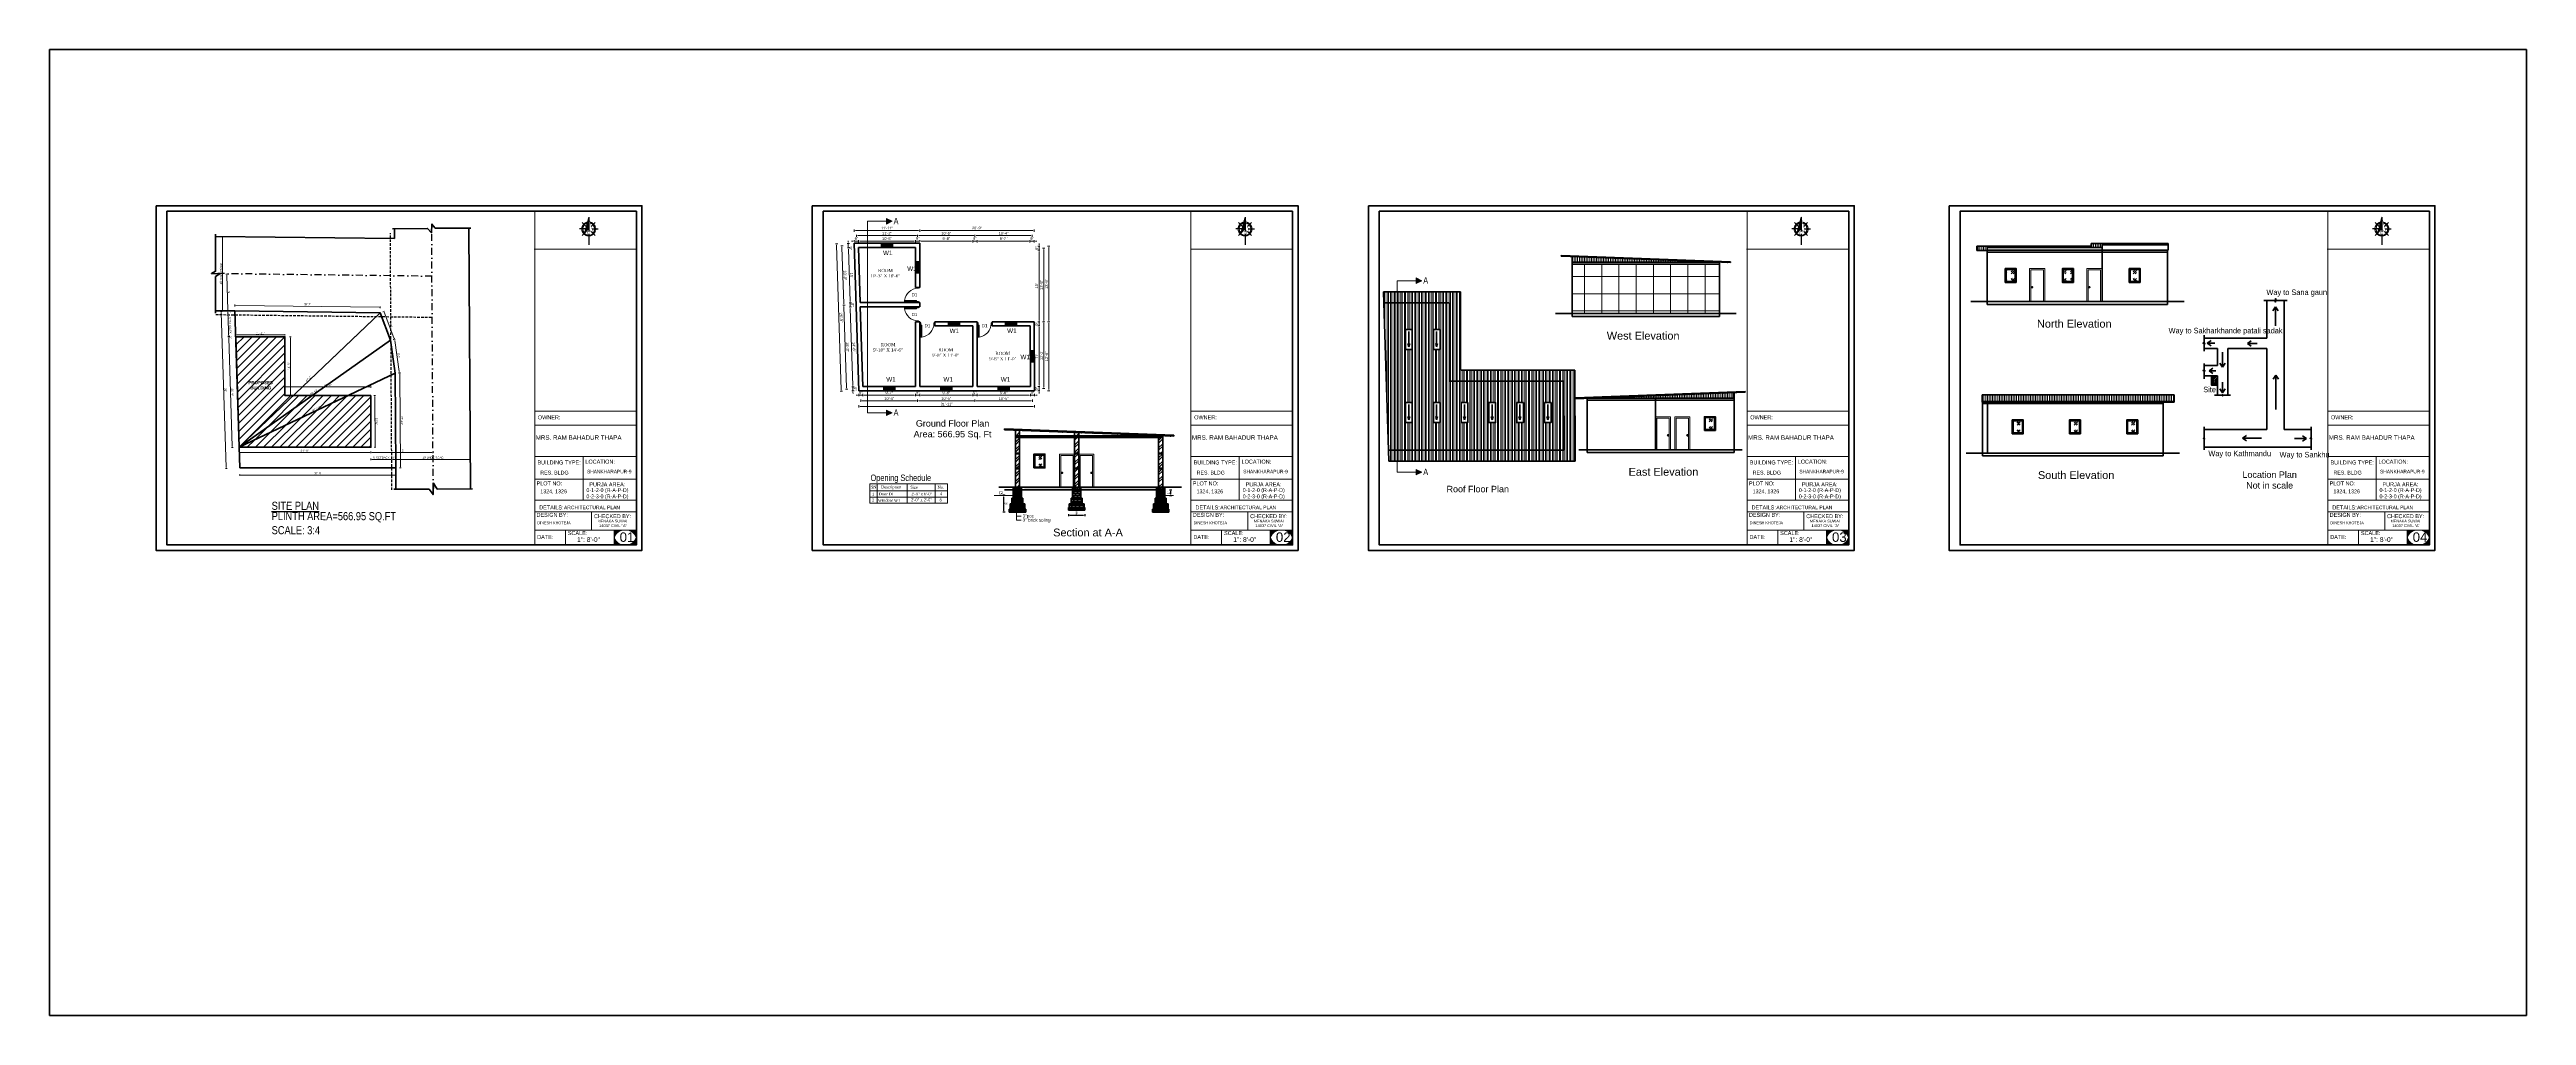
# Model space of a CAD drawing. Header units: inches. Extents: x 0 to 383786, y -45810 to 0.
# Drawn here: x 356345 to 361739, y -43792 to -41688 of the extents above; entities that cross this region are included whole.
import ezdxf

# ---------------------------------------------------------------- set-up
doc = ezdxf.new("R2010")
doc.units = ezdxf.units.IN
doc.header["$LTSCALE"] = 2
doc.header["$MEASUREMENT"] = 0
doc.header["$PDMODE"] = 34
doc.linetypes.add('DASHDOT', pattern=[1, 0.5, -0.25, 0, -0.25])
doc.linetypes.add('DASHED2', pattern=[0.375, 0.25, -0.125])
doc.layers.get('0').update_dxf_attribs({"linetype": 'CONTINUOUS'})
doc.layers.get('DEFPOINTS').update_dxf_attribs({"color": 141, "linetype": 'CONTINUOUS'})
for name, color, linetype, lineweight in [('1', 7, 'CONTINUOUS', 13), ('DIM_LINE', 173, 'CONTINUOUS', 20), ('dimension', 160, 'CONTINUOUS', 15), ('DIMENTION', 140, 'CONTINUOUS', 0), ('door', 20, 'CONTINUOUS', 35), ('Rebars', 1, 'CONTINUOUS', 13), ('Siteplan', 7, 'CONTINUOUS', 30), ('steps', 253, 'CONTINUOUS', 20), ('TEXT', 181, 'CONTINUOUS', 25), ('truss', 1, 'CONTINUOUS', 25), ('WALL - A', 1, 'CONTINUOUS', 40)]:
    doc.layers.add(name, color=color, linetype=linetype, lineweight=lineweight)
doc.layers.add('Normal Wall', color=7, linetype='CONTINUOUS', lineweight=35, true_color=0xffaf89)
doc.layers.add('Rear Wall', color=7, linetype='CONTINUOUS', lineweight=20, true_color=0xd4e480)
doc.layers.add('plan wall', color=7, linetype='CONTINUOUS')
doc.styles.add('DIM', font='arial.ttf', dxfattribs={"width": 0.8})
doc.styles.add('Lettring Text', font='arial.ttf')
doc.styles.get("Standard").update_dxf_attribs({"font": 'ARIALN.TTF'})
doc.styles.add('SwissBT', font='swiss.ttf', dxfattribs={"height": 12})
doc.styles.add('TIMES', font='times.ttf')
doc.dimstyles.new('Copy of Standard', dxfattribs={"dimtxt": 6, "dimasz": 2.875, "dimexe": 2, "dimexo": 4, "dimgap": 2, "dimtad": 1, "dimdec": 0, "dimrnd": 1, "dimzin": 0, "dimdsep": 46, "dimlunit": 4, "dimtxsty": 'Lettring Text', "dimcen": 0.1, "dimclrd": 7, "dimclre": 7, "dimclrt": 7, "dimazin": 0, "dimtfac": 0.645, "dimtdec": 0, "dimtmove": 1, "dimatfit": 0, "dimfxl": 3, "dimfxlon": 1, "dimtfillclr": 256, "dimtolj": 1, "dimtzin": 0, "dimlwd": -1, "dimlwe": -1, "dimarcsym": 2})
pattern_1 = [(45, (2069.3, -6303.903), (-7.9549513, 7.9549513), []), (45, (2074.603, -6303.903), (-7.9549513, 7.9549513), [])]
pattern_2 = [(45, (2075.3, -6303.903), (-7.9549513, 7.9549513), []), (45, (2080.603, -6303.903), (-7.9549513, 7.9549513), [])]
pattern_3 = [(45, (2075.3, -6297.903), (-7.9549513, 7.9549513), []), (45, (2080.603, -6297.903), (-7.9549513, 7.9549513), [])]
pattern_4 = [(45, (2045.335, -6303.903), (-7.9549513, 7.9549513), []), (45, (2050.638, -6303.903), (-7.9549513, 7.9549513), [])]
pattern_5 = [(45, (2045.335, -6297.903), (-7.9549513, 7.9549513), []), (45, (2050.638, -6297.903), (-7.9549513, 7.9549513), [])]
pattern_6 = [(0, (390777.6352, 36611.6907), (0, 4.25), []), (90, (390777.635, 36611.691), (-8.5, 5e-16), [4.25, -4.25]), (90, (390781.885, 36611.691), (-8.5, 5e-16), [-4.25, 4.25])]
pattern_7 = [(90, (-7304.353, -1638.9256), (-7.5, 0), []), (90, (-7301.853, -1636.4256), (-7.5, 0), [])]
pattern_8 = [(90, (3372.756, -5893.8024), (-3.75, 0), [])]
pattern_9 = [(45, (2230.738, 171.031), (-8.83883476, 8.83883476), [])]

# ---------------------------------------------------------------- blocks, each defined once
blk = doc.blocks.new('*X29')
at = {"color": 0}
for p, q in [((142.8, -426.3), (147.6, -421.4)), ((143, -425.6), (147.6, -420.9)), ((143.2, -424.8), (147.6, -420.4)), ((143.4, -424.1), (147.6, -419.8)), ((143.6, -423.4), (147.6, -419.3)), ((143.8, -422.6), (147.6, -418.8)), ((144, -421.9), (147.6, -418.2)), ((144.2, -421.2), (147.6, -417.7)), ((144.4, -420.4), (147.6, -417.2)), ((144.6, -419.7), (147.6, -416.7)), ((144.8, -419), (147.6, -416.1)), ((145, -418.3), (147.6, -415.6)), ((145.2, -417.5), (147.6, -415.1)), ((145.4, -416.8), (147.6, -414.5)), ((145.6, -416.1), (147.6, -414)), ((145.8, -415.3), (147.6, -413.5)), ((146, -414.6), (147.6, -412.9)), ((146.2, -413.9), (147.6, -412.4)), ((146.4, -413.1), (147.6, -411.9)), ((146.6, -412.4), (147.6, -411.3)), ((146.8, -411.7), (147.6, -410.8)), ((147, -411), (147.6, -410.3)), ((147.2, -410.2), (147.6, -409.8)), ((147.4, -409.5), (147.6, -409.2)), ((147.6, -408.8), (147.6, -408.7))]:
    blk.add_line(p, q, dxfattribs=at)
blk = doc.blocks.new('NORTH_15')
for p, q in [((-13.4, 0), (2.7, 0)), ((-2.9, 2.9), (-7.4, 7.4)), ((0, 3.7), (0, 10.6)), ((2.9, 2.9), (7.4, 7.4)), ((5.5, 0), (17.8, 0)), ((-2.9, -2.9), (-7.4, -7.4)), ((0, -3.7), (0, -10.6)), ((2.9, -2.9), (7.4, -7.4))]:
    blk.add_line(p, q)
for points, const_width in [([(5, -5), (-13.4, 0), (4.9, 5), (0, 0), (5, -5)], 0.3), ([(5.9, -1.5), (6, -1.5), (6.1, -1.5), (6.1, -1.5), (6.2, -1.5), (6.2, -1.5), (6.3, -1.5), (6.3, -1.5), (6.3, -1.4), (6.3, -1.4), (6.3, -1.4), (6.3, -1.3), (6.4, -1.3), (6.4, -1.2), (6.4, -1.2), (6.4, -1.1), (6.4, -1), (6.5, -1), (6.5, -2.3), (6.4, -2.3), (6.4, -2.3), (6.4, -2.2), (6.4, -2.2), (6.4, -2.1), (6.4, -2), (6.3, -2), (6.3, -1.9), (6.3, -1.9), (6.3, -1.9), (6.3, -1.9), (6.3, -1.8), (6.2, -1.8), (6.2, -1.8), (6.1, -1.8), (6.1, -1.8), (6, -1.8), (5.9, -1.8), (2.7, -1.8), (2.7, -2.3), (2.5, -2.3), (2.5, -0.2), (4.7, 1.4), (3.1, 1.4), (3.1, 1.4), (3, 1.4), (2.9, 1.4), (2.9, 1.4), (2.8, 1.4), (2.8, 1.4), (2.8, 1.4), (2.8, 1.3), (2.7, 1.3), (2.7, 1.3), (2.7, 1.2), (2.7, 1.2), (2.7, 1.1), (2.7, 1), (2.7, 1), (2.7, 0.9), (2.7, 0.9), (2.5, 0.9), (2.5, 2.2), (2.7, 2.2), (2.7, 2.2), (2.7, 2.1), (2.7, 2), (2.7, 2), (2.7, 1.9), (2.7, 1.9), (2.7, 1.8), (2.7, 1.8), (2.7, 1.8), (2.8, 1.7), (2.8, 1.7), (2.8, 1.7), (2.9, 1.7), (2.9, 1.7), (3, 1.7), (3.1, 1.7), (3.1, 1.7), (6.5, 1.7), (6.5, 0.8), (3.3, -1.5), (5.9, -1.5), (5.9, -1.5)], 0.1)]:
    blk.add_lwpolyline(points, dxfattribs=dict(const_width=const_width))
at = {"const_width": 1}
for points in [[(0, -8, 1), (0, 8, 0.359415), (-7.9, 1.5, 1)], [(-7.9, -1.5, 0.359415), (0, -8, 1)]]:
    blk.add_lwpolyline(points, format="xyb", dxfattribs=at)
for start, end in [(90, 164.973), (270, 90), (195.027, 270)]:
    blk.add_arc((0, 0), 7, start, end)
at = {"rotation": 90}
blk.add_blockref('*X29', (-421.9, -147.6), dxfattribs=at)
blk = doc.blocks.new('A$C0BDB7EE9')
at = {"layer": 'Siteplan', "xscale": 2.999999999999779, "yscale": 2.999999999999779, "zscale": 2.999999999999779, "rotation": 247.8612575918487}
blk.add_blockref('NORTH_15', (20.2, 49.5), dxfattribs=at)
blk = doc.blocks.new('A$C327B4BBD')
at = {"layer": 'DIMENTION', "ltscale": 0.3, "xscale": 1.171875000000082, "yscale": 1.171875000000082, "zscale": 1.171875000000082, "rotation": 112.1387424081494}
blk.add_blockref('A$C0BDB7EE9', (16.1, 0), dxfattribs=at)
blk = doc.blocks.new('*D351')
at = {"layer": 'DEFPOINTS', "color": 0, "ltscale": 0.5, "transparency": 16777216}
for p in [(358097.3, -42110.1), (358106.6, -42105.1), (358106.6, -42119.1)]:
    blk.add_point(p, dxfattribs=at)
at = {"layer": 'steps', "color": 7, "ltscale": 0.5, "transparency": 16777216}
for p, q in [((358094.4, -42105.1), (358091.5, -42105.1)), ((358097.3, -42106.1), (358097.3, -42103.1)), ((358097.3, -42105.1), (358106.6, -42105.1)), ((358106.6, -42108.1), (358106.6, -42103.1)), ((358109.4, -42105.1), (358112.3, -42105.1))]:
    blk.add_line(p, q, dxfattribs=at)
for points in [[(358094.4, -42104.6), (358094.4, -42105.6), (358097.3, -42105.1)], [(358109.4, -42104.6), (358109.4, -42105.6), (358106.6, -42105.1)]]:
    blk.add_solid(points, dxfattribs=at)
at = {"layer": 'steps', "color": 7, "ltscale": 0.5, "transparency": 16777216, "insert": (358102.2, -42100), "char_height": 6, "attachment_point": 5, "style": 'Lettring Text'}
blk.add_mtext('\\A1;9"', dxfattribs=at)
blk = doc.blocks.new('*D352')
at = {"layer": 'DEFPOINTS', "color": 0, "ltscale": 0.5, "transparency": 16777216}
for p in [(358106.6, -42119.1), (358231.1, -42105.1), (358231.1, -42119.1)]:
    blk.add_point(p, dxfattribs=at)
at = {"layer": 'steps', "color": 7, "ltscale": 0.5, "transparency": 16777216}
for p, q in [((358106.6, -42108.1), (358106.6, -42103.1)), ((358109.4, -42105.1), (358228.3, -42105.1)), ((358231.1, -42108.1), (358231.1, -42103.1))]:
    blk.add_line(p, q, dxfattribs=at)
for points in [[(358109.4, -42104.6), (358109.4, -42105.6), (358106.6, -42105.1)], [(358228.3, -42104.6), (358228.3, -42105.6), (358231.1, -42105.1)]]:
    blk.add_solid(points, dxfattribs=at)
at = {"layer": 'steps', "color": 7, "ltscale": 0.5, "transparency": 16777216, "insert": (358168.9, -42100), "char_height": 6, "attachment_point": 5, "style": 'Lettring Text'}
blk.add_mtext('\\A1;10\'-5"', dxfattribs=at)
blk = doc.blocks.new('*D353')
at = {"layer": 'DEFPOINTS', "color": 0, "ltscale": 0.5, "transparency": 16777216}
for p in [(358231.1, -42119.1), (358240.1, -42105.1), (358240.1, -42110.1)]:
    blk.add_point(p, dxfattribs=at)
at = {"layer": 'steps', "color": 7, "ltscale": 0.5, "transparency": 16777216}
for p, q in [((358228.3, -42105.1), (358225.4, -42105.1)), ((358231.1, -42108.1), (358231.1, -42103.1)), ((358231.1, -42105.1), (358240.1, -42105.1)), ((358240.1, -42106.1), (358240.1, -42103.1)), ((358243, -42105.1), (358245.9, -42105.1))]:
    blk.add_line(p, q, dxfattribs=at)
for points in [[(358228.3, -42104.6), (358228.3, -42105.6), (358231.1, -42105.1)], [(358243, -42104.6), (358243, -42105.6), (358240.1, -42105.1)]]:
    blk.add_solid(points, dxfattribs=at)
at = {"layer": 'steps', "color": 7, "ltscale": 0.5, "transparency": 16777216, "insert": (358235.6, -42100), "char_height": 6, "attachment_point": 5, "style": 'Lettring Text'}
blk.add_mtext('\\A1;9"', dxfattribs=at)
blk = doc.blocks.new('*D354')
at = {"layer": 'DEFPOINTS', "color": 0, "ltscale": 0.5, "transparency": 16777216}
for p in [(358102.1, -42114.6), (358235.6, -42093.3), (358235.6, -42114.6)]:
    blk.add_point(p, dxfattribs=at)
at = {"layer": 'steps', "color": 7, "ltscale": 0.5, "transparency": 16777216}
for p, q in [((358102.1, -42096.3), (358102.1, -42091.3)), ((358105, -42093.3), (358232.8, -42093.3)), ((358235.6, -42096.3), (358235.6, -42091.3))]:
    blk.add_line(p, q, dxfattribs=at)
for points in [[(358105, -42092.8), (358105, -42093.8), (358102.1, -42093.3)], [(358232.8, -42092.8), (358232.8, -42093.8), (358235.6, -42093.3)]]:
    blk.add_solid(points, dxfattribs=at)
at = {"layer": 'steps', "color": 7, "ltscale": 0.5, "transparency": 16777216, "insert": (358168.9, -42088.3), "char_height": 6, "attachment_point": 5, "style": 'Lettring Text'}
blk.add_mtext('\\A1;11\'-2"', dxfattribs=at)
blk = doc.blocks.new('*D355')
at = {"layer": 'DEFPOINTS', "color": 0, "ltscale": 0.5, "transparency": 16777216}
for p in [(358097.3, -42110.1), (358240.1, -42082), (358240.1, -42110.1)]:
    blk.add_point(p, dxfattribs=at)
at = {"layer": 'steps', "color": 7, "ltscale": 0.5, "transparency": 16777216}
for p, q in [((358097.3, -42085), (358097.3, -42080)), ((358100.1, -42082), (358237.3, -42082)), ((358240.1, -42085), (358240.1, -42080))]:
    blk.add_line(p, q, dxfattribs=at)
for points in [[(358100.1, -42081.5), (358100.1, -42082.5), (358097.3, -42082)], [(358237.3, -42081.5), (358237.3, -42082.5), (358240.1, -42082)]]:
    blk.add_solid(points, dxfattribs=at)
at = {"layer": 'steps', "color": 7, "ltscale": 0.5, "transparency": 16777216, "insert": (358168.7, -42077), "char_height": 6, "attachment_point": 5, "style": 'Lettring Text'}
blk.add_mtext('\\A1;11\'-11"', dxfattribs=at)
blk = doc.blocks.new('*D316')
at = {"layer": 'DEFPOINTS', "color": 0, "ltscale": 0.5, "transparency": 16777216}
for p in [(358107.6, -42431.1), (358116.3, -42422.1), (358116.3, -42440.7)]:
    blk.add_point(p, dxfattribs=at)
at = {"layer": 'steps', "color": 7, "ltscale": 0.5, "transparency": 16777216}
for p, q in [((358104.7, -42440.7), (358101.8, -42440.7)), ((358107.6, -42437.7), (358107.6, -42442.7)), ((358107.6, -42440.7), (358116.3, -42440.7)), ((358116.3, -42437.7), (358116.3, -42442.7)), ((358119.2, -42440.7), (358122, -42440.7))]:
    blk.add_line(p, q, dxfattribs=at)
for points in [[(358104.7, -42440.2), (358104.7, -42441.2), (358107.6, -42440.7)], [(358119.2, -42440.2), (358119.2, -42441.2), (358116.3, -42440.7)]]:
    blk.add_solid(points, dxfattribs=at)
at = {"layer": 'steps', "color": 7, "ltscale": 0.5, "transparency": 16777216, "insert": (358111.9, -42435.6), "char_height": 6, "attachment_point": 5, "style": 'Lettring Text'}
blk.add_mtext('\\A1;9"', dxfattribs=at)
blk = doc.blocks.new('*D317')
at = {"layer": 'DEFPOINTS', "color": 0, "ltscale": 0.5, "transparency": 16777216}
for p in [(358116.3, -42422.1), (358231.1, -42431.1), (358231.1, -42440.7)]:
    blk.add_point(p, dxfattribs=at)
at = {"layer": 'steps', "color": 7, "ltscale": 0.5, "transparency": 16777216}
for p, q in [((358116.3, -42437.7), (358116.3, -42442.7)), ((358119.2, -42440.7), (358228.3, -42440.7)), ((358231.1, -42437.7), (358231.1, -42442.7))]:
    blk.add_line(p, q, dxfattribs=at)
for points in [[(358119.2, -42440.2), (358119.2, -42441.2), (358116.3, -42440.7)], [(358228.3, -42440.2), (358228.3, -42441.2), (358231.1, -42440.7)]]:
    blk.add_solid(points, dxfattribs=at)
at = {"layer": 'steps', "color": 7, "ltscale": 0.5, "transparency": 16777216, "insert": (358173.7, -42435.6), "char_height": 6, "attachment_point": 5, "style": 'Lettring Text'}
blk.add_mtext('\\A1;9\'-7"', dxfattribs=at)
blk = doc.blocks.new('*D318')
at = {"layer": 'DEFPOINTS', "color": 0, "ltscale": 0.5, "transparency": 16777216}
for p in [(358231.1, -42431.1), (358240.1, -42431.1), (358240.1, -42440.7)]:
    blk.add_point(p, dxfattribs=at)
at = {"layer": 'steps', "color": 7, "ltscale": 0.5, "transparency": 16777216}
for p, q in [((358228.3, -42440.7), (358225.4, -42440.7)), ((358231.1, -42437.7), (358231.1, -42442.7)), ((358231.1, -42440.7), (358240.1, -42440.7)), ((358240.1, -42437.7), (358240.1, -42442.7)), ((358243, -42440.7), (358245.9, -42440.7))]:
    blk.add_line(p, q, dxfattribs=at)
for points in [[(358228.3, -42440.2), (358228.3, -42441.2), (358231.1, -42440.7)], [(358243, -42440.2), (358243, -42441.2), (358240.1, -42440.7)]]:
    blk.add_solid(points, dxfattribs=at)
at = {"layer": 'steps', "color": 7, "ltscale": 0.5, "transparency": 16777216, "insert": (358235.6, -42435.6), "char_height": 6, "attachment_point": 5, "style": 'Lettring Text'}
blk.add_mtext('\\A1;9"', dxfattribs=at)
blk = doc.blocks.new('*D319')
at = {"layer": 'DEFPOINTS', "color": 0, "ltscale": 0.5, "transparency": 16777216}
for p in [(358240.1, -42431.1), (358355.9, -42422.1), (358355.9, -42440.7)]:
    blk.add_point(p, dxfattribs=at)
at = {"layer": 'steps', "color": 7, "ltscale": 0.5, "transparency": 16777216}
for p, q in [((358240.1, -42437.7), (358240.1, -42442.7)), ((358243, -42440.7), (358353.1, -42440.7)), ((358355.9, -42437.7), (358355.9, -42442.7))]:
    blk.add_line(p, q, dxfattribs=at)
for points in [[(358243, -42440.2), (358243, -42441.2), (358240.1, -42440.7)], [(358353.1, -42440.2), (358353.1, -42441.2), (358355.9, -42440.7)]]:
    blk.add_solid(points, dxfattribs=at)
at = {"layer": 'steps', "color": 7, "ltscale": 0.5, "transparency": 16777216, "insert": (358298, -42435.6), "char_height": 6, "attachment_point": 5, "style": 'Lettring Text'}
blk.add_mtext('\\A1;9\'-8"', dxfattribs=at)
blk = doc.blocks.new('*D320')
at = {"layer": 'DEFPOINTS', "color": 0, "ltscale": 0.5, "transparency": 16777216}
for p in [(358355.9, -42422.1), (358364.9, -42431.1), (358364.9, -42440.7)]:
    blk.add_point(p, dxfattribs=at)
at = {"layer": 'steps', "color": 7, "ltscale": 0.5, "transparency": 16777216}
for p, q in [((358353.1, -42440.7), (358350.2, -42440.7)), ((358355.9, -42437.7), (358355.9, -42442.7)), ((358355.9, -42440.7), (358364.9, -42440.7)), ((358364.9, -42437.7), (358364.9, -42442.7)), ((358367.8, -42440.7), (358370.7, -42440.7))]:
    blk.add_line(p, q, dxfattribs=at)
for points in [[(358353.1, -42440.2), (358353.1, -42441.2), (358355.9, -42440.7)], [(358367.8, -42440.2), (358367.8, -42441.2), (358364.9, -42440.7)]]:
    blk.add_solid(points, dxfattribs=at)
at = {"layer": 'steps', "color": 7, "ltscale": 0.5, "transparency": 16777216, "insert": (358360.4, -42435.6), "char_height": 6, "attachment_point": 5, "style": 'Lettring Text'}
blk.add_mtext('\\A1;9"', dxfattribs=at)
blk = doc.blocks.new('*D321')
at = {"layer": 'DEFPOINTS', "color": 0, "ltscale": 0.5, "transparency": 16777216}
for p in [(358364.9, -42431.1), (358481.1, -42422.1), (358481.1, -42440.7)]:
    blk.add_point(p, dxfattribs=at)
at = {"layer": 'steps', "color": 7, "ltscale": 0.5, "transparency": 16777216}
for p, q in [((358364.9, -42437.7), (358364.9, -42442.7)), ((358367.8, -42440.7), (358478.2, -42440.7)), ((358481.1, -42437.7), (358481.1, -42442.7))]:
    blk.add_line(p, q, dxfattribs=at)
for points in [[(358367.8, -42440.2), (358367.8, -42441.2), (358364.9, -42440.7)], [(358478.2, -42440.2), (358478.2, -42441.2), (358481.1, -42440.7)]]:
    blk.add_solid(points, dxfattribs=at)
at = {"layer": 'steps', "color": 7, "ltscale": 0.5, "transparency": 16777216, "insert": (358423, -42435.6), "char_height": 6, "attachment_point": 5, "style": 'Lettring Text'}
blk.add_mtext('\\A1;9\'-8"', dxfattribs=at)
blk = doc.blocks.new('*D322')
at = {"layer": 'DEFPOINTS', "color": 0, "ltscale": 0.5, "transparency": 16777216}
for p in [(358481.1, -42422.1), (358490.1, -42431.1), (358490.1, -42440.7)]:
    blk.add_point(p, dxfattribs=at)
at = {"layer": 'steps', "color": 7, "ltscale": 0.5, "transparency": 16777216}
for p, q in [((358478.2, -42440.7), (358475.3, -42440.7)), ((358481.1, -42437.7), (358481.1, -42442.7)), ((358481.1, -42440.7), (358490.1, -42440.7)), ((358490.1, -42437.7), (358490.1, -42442.7)), ((358493, -42440.7), (358495.9, -42440.7))]:
    blk.add_line(p, q, dxfattribs=at)
for points in [[(358478.2, -42440.2), (358478.2, -42441.2), (358481.1, -42440.7)], [(358493, -42440.2), (358493, -42441.2), (358490.1, -42440.7)]]:
    blk.add_solid(points, dxfattribs=at)
at = {"layer": 'steps', "color": 7, "ltscale": 0.5, "transparency": 16777216, "insert": (358485.6, -42435.6), "char_height": 6, "attachment_point": 5, "style": 'Lettring Text'}
blk.add_mtext('\\A1;9"', dxfattribs=at)
blk = doc.blocks.new('*D323')
at = {"layer": 'DEFPOINTS', "color": 0, "ltscale": 0.5, "transparency": 16777216}
for p in [(358111.9, -42426.6), (358235.6, -42426.6), (358235.6, -42453.2)]:
    blk.add_point(p, dxfattribs=at)
at = {"layer": 'steps', "color": 7, "ltscale": 0.5, "transparency": 16777216}
for p, q in [((358111.9, -42450.2), (358111.9, -42455.2)), ((358235.6, -42450.2), (358235.6, -42455.2)), ((358114.8, -42453.2), (358232.8, -42453.2))]:
    blk.add_line(p, q, dxfattribs=at)
for points in [[(358114.8, -42452.7), (358114.8, -42453.7), (358111.9, -42453.2)], [(358232.8, -42452.7), (358232.8, -42453.7), (358235.6, -42453.2)]]:
    blk.add_solid(points, dxfattribs=at)
at = {"layer": 'steps', "color": 7, "ltscale": 0.5, "transparency": 16777216, "insert": (358173.8, -42448.2), "char_height": 6, "attachment_point": 5, "style": 'Lettring Text'}
blk.add_mtext('\\A1;10\'-4"', dxfattribs=at)
blk = doc.blocks.new('*D324')
at = {"layer": 'DEFPOINTS', "color": 0, "ltscale": 0.5, "transparency": 16777216}
for p in [(358235.6, -42426.6), (358360.4, -42426.6), (358360.4, -42453.2)]:
    blk.add_point(p, dxfattribs=at)
at = {"layer": 'steps', "color": 7, "ltscale": 0.5, "transparency": 16777216}
for p, q in [((358235.6, -42450.2), (358235.6, -42455.2)), ((358360.4, -42450.2), (358360.4, -42455.2)), ((358238.5, -42453.2), (358357.6, -42453.2))]:
    blk.add_line(p, q, dxfattribs=at)
for points in [[(358238.5, -42452.7), (358238.5, -42453.7), (358235.6, -42453.2)], [(358357.6, -42452.7), (358357.6, -42453.7), (358360.4, -42453.2)]]:
    blk.add_solid(points, dxfattribs=at)
at = {"layer": 'steps', "color": 7, "ltscale": 0.5, "transparency": 16777216, "insert": (358298, -42448.2), "char_height": 6, "attachment_point": 5, "style": 'Lettring Text'}
blk.add_mtext('\\A1;10\'-5"', dxfattribs=at)
blk = doc.blocks.new('*D325')
at = {"layer": 'DEFPOINTS', "color": 0, "ltscale": 0.5, "transparency": 16777216}
for p in [(358360.4, -42426.6), (358485.6, -42426.6), (358485.6, -42453.2)]:
    blk.add_point(p, dxfattribs=at)
at = {"layer": 'steps', "color": 7, "ltscale": 0.5, "transparency": 16777216}
for p, q in [((358360.4, -42450.2), (358360.4, -42455.2)), ((358485.6, -42450.2), (358485.6, -42455.2)), ((358363.3, -42453.2), (358482.7, -42453.2))]:
    blk.add_line(p, q, dxfattribs=at)
for points in [[(358363.3, -42452.7), (358363.3, -42453.7), (358360.4, -42453.2)], [(358482.7, -42452.7), (358482.7, -42453.7), (358485.6, -42453.2)]]:
    blk.add_solid(points, dxfattribs=at)
at = {"layer": 'steps', "color": 7, "ltscale": 0.5, "transparency": 16777216, "insert": (358423, -42448.2), "char_height": 6, "attachment_point": 5, "style": 'Lettring Text'}
blk.add_mtext('\\A1;10\'-5"', dxfattribs=at)
blk = doc.blocks.new('*D326')
at = {"layer": 'DEFPOINTS', "color": 0, "ltscale": 0.5, "transparency": 16777216}
for p in [(358107.6, -42431.1), (358490.1, -42431.1), (358490.1, -42465.6)]:
    blk.add_point(p, dxfattribs=at)
at = {"layer": 'steps', "color": 7, "ltscale": 0.5, "transparency": 16777216}
for p, q in [((358107.6, -42462.6), (358107.6, -42467.6)), ((358110.4, -42465.6), (358487.2, -42465.6)), ((358490.1, -42462.6), (358490.1, -42467.6))]:
    blk.add_line(p, q, dxfattribs=at)
for points in [[(358110.4, -42465.1), (358110.4, -42466), (358107.6, -42465.6)], [(358487.2, -42465.1), (358487.2, -42466), (358490.1, -42465.6)]]:
    blk.add_solid(points, dxfattribs=at)
at = {"layer": 'steps', "color": 7, "ltscale": 0.5, "transparency": 16777216, "insert": (358298.8, -42460.5), "char_height": 6, "attachment_point": 5, "style": 'Lettring Text'}
blk.add_mtext('\\A1;31\'-11"', dxfattribs=at)
blk = doc.blocks.new('*D327')
at = {"layer": 'DEFPOINTS', "color": 0, "ltscale": 0.5, "transparency": 16777216}
for p in [(358106.6, -42119.1), (358088.5, -42239.8), (358110.4, -42239.1)]:
    blk.add_point(p, dxfattribs=at)
at = {"layer": 'steps', "color": 7, "ltscale": 0.5, "transparency": 16777216}
for p, q in [((358087.6, -42119.7), (358082.6, -42119.9)), ((358084.7, -42122.7), (358088.4, -42236.9)), ((358091.5, -42239.7), (358086.5, -42239.9))]:
    blk.add_line(p, q, dxfattribs=at)
for points in [[(358085.2, -42122.7), (358084.2, -42122.7), (358084.6, -42119.8)], [(358088.9, -42236.9), (358087.9, -42236.9), (358088.5, -42239.8)]]:
    blk.add_solid(points, dxfattribs=at)
at = {"layer": 'steps', "color": 7, "ltscale": 0.5, "transparency": 16777216, "insert": (358091.6, -42179.6), "char_height": 6, "attachment_point": 5, "rotation": 271.8384, "style": 'Lettring Text'}
blk.add_mtext("\\A1;10'", dxfattribs=at)
blk = doc.blocks.new('*D328')
at = {"layer": 'DEFPOINTS', "color": 0, "ltscale": 0.5, "transparency": 16777216}
for p in [(358084.3, -42110.5), (358097.3, -42110.1), (358106.6, -42119.1)]:
    blk.add_point(p, dxfattribs=at)
at = {"layer": 'steps', "color": 7, "ltscale": 0.5, "transparency": 16777216}
for p, q in [((358087.3, -42110.4), (358082.3, -42110.6)), ((358087.6, -42119.7), (358082.6, -42119.9)), ((358084.2, -42107.6), (358084.1, -42104.8)), ((358084.6, -42119.8), (358084.3, -42110.5)), ((358084.7, -42122.7), (358084.8, -42125.5))]:
    blk.add_line(p, q, dxfattribs=at)
for points in [[(358084.7, -42107.6), (358083.8, -42107.6), (358084.3, -42110.5)], [(358085.2, -42122.7), (358084.2, -42122.7), (358084.6, -42119.8)]]:
    blk.add_solid(points, dxfattribs=at)
at = {"layer": 'steps', "color": 7, "ltscale": 0.5, "transparency": 16777216, "insert": (358089.7, -42121), "char_height": 6, "attachment_point": 5, "rotation": 271.8384, "style": 'Lettring Text'}
blk.add_mtext('\\A1;9"', dxfattribs=at)
blk = doc.blocks.new('*D329')
at = {"layer": 'DEFPOINTS', "color": 0, "ltscale": 0.5, "transparency": 16777216}
for p in [(358088.8, -42248.8), (358110.4, -42239.1), (358110.7, -42248.1)]:
    blk.add_point(p, dxfattribs=at)
at = {"layer": 'steps', "color": 7, "ltscale": 0.5, "transparency": 16777216}
for p, q in [((358088.4, -42236.9), (358088.3, -42234)), ((358091.5, -42239.7), (358086.5, -42239.9)), ((358091.8, -42248.7), (358086.8, -42248.9)), ((358088.5, -42239.8), (358088.8, -42248.8)), ((358088.9, -42251.7), (358088.9, -42254.5))]:
    blk.add_line(p, q, dxfattribs=at)
for points in [[(358088.9, -42236.9), (358087.9, -42236.9), (358088.5, -42239.8)], [(358089.3, -42251.7), (358088.4, -42251.7), (358088.8, -42248.8)]]:
    blk.add_solid(points, dxfattribs=at)
at = {"layer": 'steps', "color": 7, "ltscale": 0.5, "transparency": 16777216, "insert": (358093.7, -42244.1), "char_height": 6, "attachment_point": 5, "rotation": 271.8384, "style": 'Lettring Text'}
blk.add_mtext('\\A1;9"', dxfattribs=at)
blk = doc.blocks.new('*D330')
at = {"layer": 'DEFPOINTS', "color": 0, "ltscale": 0.5, "transparency": 16777216}
for p in [(358110.7, -42248.1), (358094.3, -42422.8), (358116.3, -42422.1)]:
    blk.add_point(p, dxfattribs=at)
at = {"layer": 'steps', "color": 7, "ltscale": 0.5, "transparency": 16777216}
for p, q in [((358091.8, -42248.7), (358086.8, -42248.9)), ((358088.9, -42251.7), (358094.3, -42419.9)), ((358097.3, -42422.7), (358092.3, -42422.9))]:
    blk.add_line(p, q, dxfattribs=at)
for points in [[(358089.3, -42251.7), (358088.4, -42251.7), (358088.8, -42248.8)], [(358094.7, -42419.9), (358093.8, -42419.9), (358094.3, -42422.8)]]:
    blk.add_solid(points, dxfattribs=at)
at = {"layer": 'steps', "color": 7, "ltscale": 0.5, "transparency": 16777216, "insert": (358096.6, -42335.6), "char_height": 6, "attachment_point": 5, "rotation": 271.8384, "style": 'Lettring Text'}
blk.add_mtext('\\A1;14\'-6"', dxfattribs=at)
blk = doc.blocks.new('*D331')
at = {"layer": 'DEFPOINTS', "color": 0, "ltscale": 0.5, "transparency": 16777216}
for p in [(358094.6, -42431.5), (358107.6, -42431.1), (358116.3, -42422.1)]:
    blk.add_point(p, dxfattribs=at)
at = {"layer": 'steps', "color": 7, "ltscale": 0.5, "transparency": 16777216}
for p, q in [((358097.3, -42422.7), (358092.3, -42422.9)), ((358097.6, -42431.4), (358092.6, -42431.6)), ((358094.3, -42419.9), (358094.2, -42417)), ((358094.3, -42422.8), (358094.6, -42431.5)), ((358094.7, -42434.4), (358094.8, -42437.3))]:
    blk.add_line(p, q, dxfattribs=at)
for points in [[(358094.7, -42419.9), (358093.8, -42419.9), (358094.3, -42422.8)], [(358095.2, -42434.4), (358094.2, -42434.4), (358094.6, -42431.5)]]:
    blk.add_solid(points, dxfattribs=at)
at = {"layer": 'steps', "color": 7, "ltscale": 0.5, "transparency": 16777216, "insert": (358099.5, -42427), "char_height": 6, "attachment_point": 5, "rotation": 271.8384, "style": 'Lettring Text'}
blk.add_mtext('\\A1;9"', dxfattribs=at)
blk = doc.blocks.new('*D332')
at = {"layer": 'DEFPOINTS', "color": 0, "ltscale": 0.5, "transparency": 16777216}
for p in [(358101.9, -42114.6), (358074.6, -42244.6), (358106.1, -42243.6)]:
    blk.add_point(p, dxfattribs=at)
at = {"layer": 'steps', "color": 7, "ltscale": 0.5, "transparency": 16777216}
for p, q in [((358073.5, -42115.5), (358068.5, -42115.7)), ((358070.6, -42118.5), (358074.5, -42241.7)), ((358077.6, -42244.5), (358072.6, -42244.7))]:
    blk.add_line(p, q, dxfattribs=at)
for points in [[(358071, -42118.5), (358070.1, -42118.5), (358070.5, -42115.6)], [(358075, -42241.7), (358074, -42241.7), (358074.6, -42244.6)]]:
    blk.add_solid(points, dxfattribs=at)
at = {"layer": 'steps', "color": 7, "ltscale": 0.5, "transparency": 16777216, "insert": (358077.6, -42179.9), "char_height": 6, "attachment_point": 5, "rotation": 271.8384, "style": 'Lettring Text'}
blk.add_mtext('\\A1;10\'-9"', dxfattribs=at)
blk = doc.blocks.new('*D333')
at = {"layer": 'DEFPOINTS', "color": 0, "ltscale": 0.5, "transparency": 16777216}
for p in [(358106.1, -42243.6), (358080.5, -42427.6), (358111.9, -42426.6)]:
    blk.add_point(p, dxfattribs=at)
at = {"layer": 'steps', "color": 7, "ltscale": 0.5, "transparency": 16777216}
for p, q in [((358077.6, -42244.5), (358072.6, -42244.7)), ((358074.7, -42247.5), (358080.4, -42424.7)), ((358083.5, -42427.5), (358078.5, -42427.7))]:
    blk.add_line(p, q, dxfattribs=at)
for points in [[(358075.2, -42247.5), (358074.2, -42247.5), (358074.6, -42244.6)], [(358080.9, -42424.7), (358079.9, -42424.7), (358080.5, -42427.6)]]:
    blk.add_solid(points, dxfattribs=at)
at = {"layer": 'steps', "color": 7, "ltscale": 0.5, "transparency": 16777216, "insert": (358082.6, -42335.9), "char_height": 6, "attachment_point": 5, "rotation": 271.8384, "style": 'Lettring Text'}
blk.add_mtext('\\A1;15\'-3"', dxfattribs=at)
blk = doc.blocks.new('*D334')
at = {"layer": 'DEFPOINTS', "color": 0, "ltscale": 0.5, "transparency": 16777216}
for p in [(358058.9, -42111.3), (358097.3, -42110.1), (358107.6, -42431.1)]:
    blk.add_point(p, dxfattribs=at)
at = {"layer": 'steps', "color": 7, "ltscale": 0.5, "transparency": 16777216}
for p, q in [((358061.9, -42111.2), (358056.9, -42111.4)), ((358069.1, -42429.4), (358059, -42114.2)), ((358072.2, -42432.2), (358067.2, -42432.4))]:
    blk.add_line(p, q, dxfattribs=at)
for points in [[(358059.5, -42114.2), (358058.5, -42114.2), (358058.9, -42111.3)], [(358069.6, -42429.4), (358068.6, -42429.5), (358069.2, -42432.3)]]:
    blk.add_solid(points, dxfattribs=at)
at = {"layer": 'steps', "color": 7, "ltscale": 0.5, "transparency": 16777216, "insert": (358069.1, -42271.7), "char_height": 6, "attachment_point": 5, "rotation": 271.8384, "style": 'Lettring Text'}
blk.add_mtext('\\A1;26\'-9"', dxfattribs=at)
blk = doc.blocks.new('*D335')
at = {"layer": 'DEFPOINTS', "color": 0, "ltscale": 0.5, "transparency": 16777216}
for p in [(358489.2, -42281.1), (358485.6, -42426.6), (358510.4, -42426.6)]:
    blk.add_point(p, dxfattribs=at)
at = {"layer": 'steps', "color": 7, "ltscale": 0.5, "transparency": 16777216}
for p, q in [((358507.4, -42281.1), (358512.4, -42281.1)), ((358510.4, -42284), (358510.4, -42423.7)), ((358507.4, -42426.6), (358512.4, -42426.6))]:
    blk.add_line(p, q, dxfattribs=at)
for points in [[(358509.9, -42284), (358510.9, -42284), (358510.4, -42281.1)], [(358509.9, -42423.7), (358510.9, -42423.7), (358510.4, -42426.6)]]:
    blk.add_solid(points, dxfattribs=at)
at = {"layer": 'steps', "color": 7, "ltscale": 0.5, "transparency": 16777216, "insert": (358505.4, -42353.8), "char_height": 6, "attachment_point": 5, "rotation": 90, "style": 'Lettring Text'}
blk.add_mtext('\\A1;12\'-2"', dxfattribs=at)
blk = doc.blocks.new('*D336')
at = {"layer": 'DEFPOINTS', "color": 0, "ltscale": 0.5, "transparency": 16777216}
for p in [(358480.2, -42290.1), (358481.1, -42422.1), (358500, -42422.1)]:
    blk.add_point(p, dxfattribs=at)
at = {"layer": 'steps', "color": 7, "ltscale": 0.5, "transparency": 16777216}
for p, q in [((358497, -42290.1), (358502, -42290.1)), ((358500, -42293), (358500, -42419.2)), ((358497, -42422.1), (358502, -42422.1))]:
    blk.add_line(p, q, dxfattribs=at)
for points in [[(358499.5, -42293), (358500.5, -42293), (358500, -42290.1)], [(358499.5, -42419.2), (358500.5, -42419.2), (358500, -42422.1)]]:
    blk.add_solid(points, dxfattribs=at)
at = {"layer": 'steps', "color": 7, "ltscale": 0.5, "transparency": 16777216, "insert": (358495, -42356.1), "char_height": 6, "attachment_point": 5, "rotation": 90, "style": 'Lettring Text'}
blk.add_mtext("\\A1;11'", dxfattribs=at)
blk = doc.blocks.new('*D337')
at = {"layer": 'DEFPOINTS', "color": 0, "ltscale": 0.5, "transparency": 16777216}
for p in [(358489.2, -42281.1), (358500, -42281.1), (358480.2, -42290.1)]:
    blk.add_point(p, dxfattribs=at)
at = {"layer": 'steps', "color": 7, "ltscale": 0.5, "transparency": 16777216}
for p, q in [((358497, -42281.1), (358502, -42281.1)), ((358500, -42278.2), (358500, -42275.3)), ((358500, -42290.1), (358500, -42281.1)), ((358497, -42290.1), (358502, -42290.1)), ((358500, -42293), (358500, -42295.8))]:
    blk.add_line(p, q, dxfattribs=at)
for points in [[(358499.5, -42278.2), (358500.5, -42278.2), (358500, -42281.1)], [(358499.5, -42293), (358500.5, -42293), (358500, -42290.1)]]:
    blk.add_solid(points, dxfattribs=at)
at = {"layer": 'steps', "color": 7, "ltscale": 0.5, "transparency": 16777216, "insert": (358494.9, -42285.6), "char_height": 6, "attachment_point": 5, "rotation": 90, "style": 'Lettring Text'}
blk.add_mtext('\\A1;9"', dxfattribs=at)
blk = doc.blocks.new('*D338')
at = {"layer": 'DEFPOINTS', "color": 0, "ltscale": 0.5, "transparency": 16777216}
for p in [(358481.1, -42422.1), (358490.1, -42431.1), (358500, -42431.1)]:
    blk.add_point(p, dxfattribs=at)
at = {"layer": 'steps', "color": 7, "ltscale": 0.5, "transparency": 16777216}
for p, q in [((358497, -42422.1), (358502, -42422.1)), ((358497, -42431.1), (358502, -42431.1)), ((358500, -42419.2), (358500, -42416.3)), ((358500, -42422.1), (358500, -42431.1)), ((358500, -42434), (358500, -42436.8))]:
    blk.add_line(p, q, dxfattribs=at)
for points in [[(358499.5, -42419.2), (358500.5, -42419.2), (358500, -42422.1)], [(358499.5, -42434), (358500.5, -42434), (358500, -42431.1)]]:
    blk.add_solid(points, dxfattribs=at)
at = {"layer": 'steps', "color": 7, "ltscale": 0.5, "transparency": 16777216, "insert": (358494.9, -42426.6), "char_height": 6, "attachment_point": 5, "rotation": 90, "style": 'Lettring Text'}
blk.add_mtext('\\A1;9"', dxfattribs=at)
blk = doc.blocks.new('*D339')
at = {"layer": 'DEFPOINTS', "color": 0, "ltscale": 0.5, "transparency": 16777216}
for p in [(358489.2, -42281.1), (358521.6, -42281.1), (358490.1, -42431.1)]:
    blk.add_point(p, dxfattribs=at)
at = {"layer": 'steps', "color": 7, "ltscale": 0.5, "transparency": 16777216}
for p, q in [((358518.6, -42281.1), (358523.6, -42281.1)), ((358521.6, -42428.2), (358521.6, -42284)), ((358518.6, -42431.1), (358523.6, -42431.1))]:
    blk.add_line(p, q, dxfattribs=at)
for points in [[(358521.1, -42284), (358522.1, -42284), (358521.6, -42281.1)], [(358521.1, -42428.2), (358522.1, -42428.2), (358521.6, -42431.1)]]:
    blk.add_solid(points, dxfattribs=at)
at = {"layer": 'steps', "color": 7, "ltscale": 0.5, "transparency": 16777216, "insert": (358516.5, -42356.1), "char_height": 6, "attachment_point": 5, "rotation": 90, "style": 'Lettring Text'}
blk.add_mtext('\\A1;12\'-6"', dxfattribs=at)
blk = doc.blocks.new('*D340')
at = {"layer": 'DEFPOINTS', "color": 0, "ltscale": 0.5, "transparency": 16777216}
for p in [(358231.1, -42125.1), (358500, -42125.1), (358489.2, -42281.1)]:
    blk.add_point(p, dxfattribs=at)
at = {"layer": 'steps', "color": 7, "ltscale": 0.5, "transparency": 16777216}
for p, q in [((358497, -42125.1), (358502, -42125.1)), ((358500, -42278.2), (358500, -42128)), ((358497, -42281.1), (358502, -42281.1))]:
    blk.add_line(p, q, dxfattribs=at)
for points in [[(358499.5, -42128), (358500.5, -42128), (358500, -42125.1)], [(358499.5, -42278.2), (358500.5, -42278.2), (358500, -42281.1)]]:
    blk.add_solid(points, dxfattribs=at)
at = {"layer": 'steps', "color": 7, "ltscale": 0.5, "transparency": 16777216, "insert": (358494.9, -42203.1), "char_height": 6, "attachment_point": 5, "rotation": 90, "style": 'Lettring Text'}
blk.add_mtext("\\A1;13'", dxfattribs=at)
blk = doc.blocks.new('*D341')
at = {"layer": 'DEFPOINTS', "color": 0, "ltscale": 0.5, "transparency": 16777216}
for p in [(358231.1, -42125.1), (358240.1, -42116.1), (358500, -42116.1)]:
    blk.add_point(p, dxfattribs=at)
at = {"layer": 'steps', "color": 7, "ltscale": 0.5, "transparency": 16777216}
for p, q in [((358497, -42116.1), (358502, -42116.1)), ((358497, -42125.1), (358502, -42125.1)), ((358500, -42113.2), (358500, -42110.3)), ((358500, -42125.1), (358500, -42116.1)), ((358500, -42128), (358500, -42130.8))]:
    blk.add_line(p, q, dxfattribs=at)
for points in [[(358499.5, -42113.2), (358500.5, -42113.2), (358500, -42116.1)], [(358499.5, -42128), (358500.5, -42128), (358500, -42125.1)]]:
    blk.add_solid(points, dxfattribs=at)
at = {"layer": 'steps', "color": 7, "ltscale": 0.5, "transparency": 16777216, "insert": (358494.9, -42120.6), "char_height": 6, "attachment_point": 5, "rotation": 90, "style": 'Lettring Text'}
blk.add_mtext('\\A1;9"', dxfattribs=at)
blk = doc.blocks.new('*D342')
at = {"layer": 'DEFPOINTS', "color": 0, "ltscale": 0.5, "transparency": 16777216}
for p in [(358235.6, -42120.6), (358510.4, -42120.6), (358489.2, -42281.1)]:
    blk.add_point(p, dxfattribs=at)
at = {"layer": 'steps', "color": 7, "ltscale": 0.5, "transparency": 16777216}
for p, q in [((358507.4, -42120.6), (358512.4, -42120.6)), ((358510.4, -42278.2), (358510.4, -42123.5)), ((358507.4, -42281.1), (358512.4, -42281.1))]:
    blk.add_line(p, q, dxfattribs=at)
for points in [[(358509.9, -42123.5), (358510.9, -42123.5), (358510.4, -42120.6)], [(358509.9, -42278.2), (358510.9, -42278.2), (358510.4, -42281.1)]]:
    blk.add_solid(points, dxfattribs=at)
at = {"layer": 'steps', "color": 7, "ltscale": 0.5, "transparency": 16777216, "insert": (358505.3, -42200.8), "char_height": 6, "attachment_point": 5, "rotation": 90, "style": 'Lettring Text'}
blk.add_mtext('\\A1;13\'-5"', dxfattribs=at)
blk = doc.blocks.new('*D343')
at = {"layer": 'DEFPOINTS', "color": 0, "ltscale": 0.5, "transparency": 16777216}
for p in [(358240.1, -42116.1), (358521.6, -42116.1), (358489.2, -42281.1)]:
    blk.add_point(p, dxfattribs=at)
at = {"layer": 'steps', "color": 7, "ltscale": 0.5, "transparency": 16777216}
for p, q in [((358518.6, -42116.1), (358523.6, -42116.1)), ((358521.6, -42278.2), (358521.6, -42119)), ((358518.6, -42281.1), (358523.6, -42281.1))]:
    blk.add_line(p, q, dxfattribs=at)
for points in [[(358521.1, -42119), (358522.1, -42119), (358521.6, -42116.1)], [(358521.1, -42278.2), (358522.1, -42278.2), (358521.6, -42281.1)]]:
    blk.add_solid(points, dxfattribs=at)
at = {"layer": 'steps', "color": 7, "ltscale": 0.5, "transparency": 16777216, "insert": (358516.5, -42198.6), "char_height": 6, "attachment_point": 5, "rotation": 90, "style": 'Lettring Text'}
blk.add_mtext('\\A1;13\'-9"', dxfattribs=at)
blk = doc.blocks.new('*D344')
at = {"layer": 'DEFPOINTS', "color": 0, "ltscale": 0.5, "transparency": 16777216}
for p in [(358240.1, -42110.1), (358355.9, -42105.1), (358355.9, -42290.1)]:
    blk.add_point(p, dxfattribs=at)
at = {"layer": 'steps', "color": 7, "ltscale": 0.5, "transparency": 16777216}
for p, q in [((358240.1, -42106.1), (358240.1, -42103.1)), ((358243, -42105.1), (358353.1, -42105.1)), ((358355.9, -42108.1), (358355.9, -42103.1))]:
    blk.add_line(p, q, dxfattribs=at)
for points in [[(358243, -42104.6), (358243, -42105.6), (358240.1, -42105.1)], [(358353.1, -42104.6), (358353.1, -42105.6), (358355.9, -42105.1)]]:
    blk.add_solid(points, dxfattribs=at)
at = {"layer": 'steps', "color": 7, "ltscale": 0.5, "transparency": 16777216, "insert": (358298, -42100), "char_height": 6, "attachment_point": 5, "style": 'Lettring Text'}
blk.add_mtext('\\A1;9\'-8"', dxfattribs=at)
blk = doc.blocks.new('*D345')
at = {"layer": 'DEFPOINTS', "color": 0, "ltscale": 0.5, "transparency": 16777216}
for p in [(358364.9, -42105.1), (358364.9, -42281.1), (358355.9, -42290.1)]:
    blk.add_point(p, dxfattribs=at)
at = {"layer": 'steps', "color": 7, "ltscale": 0.5, "transparency": 16777216}
for p, q in [((358353.1, -42105.1), (358350.2, -42105.1)), ((358355.9, -42108.1), (358355.9, -42103.1)), ((358355.9, -42105.1), (358364.9, -42105.1)), ((358364.9, -42108.1), (358364.9, -42103.1)), ((358367.8, -42105.1), (358370.7, -42105.1))]:
    blk.add_line(p, q, dxfattribs=at)
for points in [[(358353.1, -42104.6), (358353.1, -42105.6), (358355.9, -42105.1)], [(358367.8, -42104.6), (358367.8, -42105.6), (358364.9, -42105.1)]]:
    blk.add_solid(points, dxfattribs=at)
at = {"layer": 'steps', "color": 7, "ltscale": 0.5, "transparency": 16777216, "insert": (358360.4, -42100), "char_height": 6, "attachment_point": 5, "style": 'Lettring Text'}
blk.add_mtext('\\A1;9"', dxfattribs=at)
blk = doc.blocks.new('*D346')
at = {"layer": 'DEFPOINTS', "color": 0, "ltscale": 0.5, "transparency": 16777216}
for p in [(358480.2, -42105.1), (358364.9, -42281.1), (358480.2, -42290.1)]:
    blk.add_point(p, dxfattribs=at)
at = {"layer": 'steps', "color": 7, "ltscale": 0.5, "transparency": 16777216}
for p, q in [((358364.9, -42108.1), (358364.9, -42103.1)), ((358367.8, -42105.1), (358477.3, -42105.1)), ((358480.2, -42108.1), (358480.2, -42103.1))]:
    blk.add_line(p, q, dxfattribs=at)
for points in [[(358367.8, -42104.6), (358367.8, -42105.6), (358364.9, -42105.1)], [(358477.3, -42104.6), (358477.3, -42105.6), (358480.2, -42105.1)]]:
    blk.add_solid(points, dxfattribs=at)
at = {"layer": 'steps', "color": 7, "ltscale": 0.5, "transparency": 16777216, "insert": (358422.6, -42100), "char_height": 6, "attachment_point": 5, "style": 'Lettring Text'}
blk.add_mtext('\\A1;9\'-7"', dxfattribs=at)
blk = doc.blocks.new('*D347')
at = {"layer": 'DEFPOINTS', "color": 0, "ltscale": 0.5, "transparency": 16777216}
for p in [(358489.2, -42105.1), (358489.2, -42281.1), (358480.2, -42290.1)]:
    blk.add_point(p, dxfattribs=at)
at = {"layer": 'steps', "color": 7, "ltscale": 0.5, "transparency": 16777216}
for p, q in [((358477.3, -42105.1), (358474.5, -42105.1)), ((358480.2, -42108.1), (358480.2, -42103.1)), ((358480.2, -42105.1), (358489.2, -42105.1)), ((358489.2, -42108.1), (358489.2, -42103.1)), ((358492.1, -42105.1), (358495, -42105.1))]:
    blk.add_line(p, q, dxfattribs=at)
for points in [[(358477.3, -42104.6), (358477.3, -42105.6), (358480.2, -42105.1)], [(358492.1, -42104.6), (358492.1, -42105.6), (358489.2, -42105.1)]]:
    blk.add_solid(points, dxfattribs=at)
at = {"layer": 'steps', "color": 7, "ltscale": 0.5, "transparency": 16777216, "insert": (358484.7, -42100), "char_height": 6, "attachment_point": 5, "style": 'Lettring Text'}
blk.add_mtext('\\A1;9"', dxfattribs=at)
blk = doc.blocks.new('*D348')
at = {"layer": 'DEFPOINTS', "color": 0, "ltscale": 0.5, "transparency": 16777216}
for p in [(358235.6, -42114.6), (358360.4, -42093.3), (358360.4, -42290.1)]:
    blk.add_point(p, dxfattribs=at)
at = {"layer": 'steps', "color": 7, "ltscale": 0.5, "transparency": 16777216}
for p, q in [((358235.6, -42096.3), (358235.6, -42091.3)), ((358238.5, -42093.3), (358357.6, -42093.3)), ((358360.4, -42096.3), (358360.4, -42091.3))]:
    blk.add_line(p, q, dxfattribs=at)
for points in [[(358238.5, -42092.8), (358238.5, -42093.8), (358235.6, -42093.3)], [(358357.6, -42092.8), (358357.6, -42093.8), (358360.4, -42093.3)]]:
    blk.add_solid(points, dxfattribs=at)
at = {"layer": 'steps', "color": 7, "ltscale": 0.5, "transparency": 16777216, "insert": (358298, -42088.3), "char_height": 6, "attachment_point": 5, "style": 'Lettring Text'}
blk.add_mtext('\\A1;10\'-5"', dxfattribs=at)
blk = doc.blocks.new('*D349')
at = {"layer": 'DEFPOINTS', "color": 0, "ltscale": 0.5, "transparency": 16777216}
for p in [(358484.8, -42093.3), (358484.8, -42285.6), (358360.4, -42290.1)]:
    blk.add_point(p, dxfattribs=at)
at = {"layer": 'steps', "color": 7, "ltscale": 0.5, "transparency": 16777216}
for p, q in [((358360.4, -42096.3), (358360.4, -42091.3)), ((358363.3, -42093.3), (358481.9, -42093.3)), ((358484.8, -42096.3), (358484.8, -42091.3))]:
    blk.add_line(p, q, dxfattribs=at)
for points in [[(358363.3, -42092.8), (358363.3, -42093.8), (358360.4, -42093.3)], [(358481.9, -42092.8), (358481.9, -42093.8), (358484.8, -42093.3)]]:
    blk.add_solid(points, dxfattribs=at)
at = {"layer": 'steps', "color": 7, "ltscale": 0.5, "transparency": 16777216, "insert": (358422.6, -42088.3), "char_height": 6, "attachment_point": 5, "style": 'Lettring Text'}
blk.add_mtext('\\A1;10\'-4"', dxfattribs=at)
blk = doc.blocks.new('*D350')
at = {"layer": 'DEFPOINTS', "color": 0, "ltscale": 0.5, "transparency": 16777216}
for p in [(358240.1, -42110.1), (358489.2, -42082), (358489.2, -42281.1)]:
    blk.add_point(p, dxfattribs=at)
at = {"layer": 'steps', "color": 7, "ltscale": 0.5, "transparency": 16777216}
for p, q in [((358240.1, -42085), (358240.1, -42080)), ((358243, -42082), (358486.4, -42082)), ((358489.2, -42085), (358489.2, -42080))]:
    blk.add_line(p, q, dxfattribs=at)
for points in [[(358243, -42081.5), (358243, -42082.5), (358240.1, -42082)], [(358486.4, -42081.5), (358486.4, -42082.5), (358489.2, -42082)]]:
    blk.add_solid(points, dxfattribs=at)
at = {"layer": 'steps', "color": 7, "ltscale": 0.5, "transparency": 16777216, "insert": (358364.7, -42077), "char_height": 6, "attachment_point": 5, "style": 'Lettring Text'}
blk.add_mtext('\\A1;20\'-9"', dxfattribs=at)
blk = doc.blocks.new('*D357')
at = {"color": 7, "transparency": 16777216}
for p, q in [((358426.1, -42659.2), (358421.1, -42659.2)), ((358423.1, -42692.3), (358423.1, -42662)), ((358426.1, -42695.2), (358421.1, -42695.2))]:
    blk.add_line(p, q, dxfattribs=at)
at = {"color": 7, "linetype": 'ByBlock', "transparency": 16777216}
for points in [[(358423.5, -42662), (358422.6, -42662), (358423.1, -42659.2)], [(358423.5, -42692.3), (358422.6, -42692.3), (358423.1, -42695.2)]]:
    blk.add_solid(points, dxfattribs=at)
at = {"layer": 'DEFPOINTS', "color": 0, "linetype": 'ByBlock', "transparency": 16777216}
for p in [(358423.1, -42659.2), (358434.9, -42659.2), (358434.9, -42695.2)]:
    blk.add_point(p, dxfattribs=at)
at = {"color": 7, "linetype": 'ByBlock', "lineweight": 5, "transparency": 16777216, "insert": (358428.1, -42677.2), "char_height": 6, "attachment_point": 5, "rotation": 270.0012, "style": 'Lettring Text'}
blk.add_mtext("\\A1;3'", dxfattribs=at)
blk = doc.blocks.new('*D356')
at = {"color": 7, "transparency": 16777216}
for p, q in [((358563.9, -42699.6), (358563.9, -42704.6)), ((358597, -42702.6), (358566.8, -42702.6)), ((358599.9, -42699.6), (358599.9, -42704.6))]:
    blk.add_line(p, q, dxfattribs=at)
at = {"color": 7, "linetype": 'ByBlock', "transparency": 16777216}
for points in [[(358566.8, -42702.1), (358566.8, -42703), (358563.9, -42702.6)], [(358597, -42702.1), (358597, -42703), (358599.9, -42702.6)]]:
    blk.add_solid(points, dxfattribs=at)
at = {"layer": 'DEFPOINTS', "color": 0, "linetype": 'ByBlock', "transparency": 16777216}
for p in [(358563.9, -42691.2), (358563.9, -42702.6), (358599.9, -42691.2)]:
    blk.add_point(p, dxfattribs=at)
at = {"color": 7, "linetype": 'ByBlock', "lineweight": 5, "transparency": 16777216, "insert": (358581.9, -42697.5), "char_height": 6, "attachment_point": 5, "style": 'Lettring Text'}
blk.add_mtext("\\A1;3'", dxfattribs=at)
blk = doc.blocks.new('*D358')
at = {"color": 7, "transparency": 16777216}
for p, q in [((358784.1, -42647.2), (358789.1, -42647.2)), ((358784.1, -42659.2), (358789.1, -42659.2)), ((358787.1, -42656.3), (358787.1, -42650))]:
    blk.add_line(p, q, dxfattribs=at)
at = {"color": 7, "linetype": 'ByBlock', "transparency": 16777216}
for points in [[(358786.6, -42650), (358787.6, -42650), (358787.1, -42647.2)], [(358786.6, -42656.3), (358787.6, -42656.3), (358787.1, -42659.2)]]:
    blk.add_solid(points, dxfattribs=at)
at = {"layer": 'DEFPOINTS', "color": 0, "linetype": 'ByBlock', "transparency": 16777216}
for p in [(358773.9, -42647.2), (358773.9, -42659.2), (358787.1, -42647.2)]:
    blk.add_point(p, dxfattribs=at)
at = {"color": 7, "linetype": 'ByBlock', "lineweight": 5, "transparency": 16777216, "insert": (358782.1, -42653.2), "char_height": 6, "attachment_point": 5, "rotation": 90, "style": 'Lettring Text'}
blk.add_mtext("\\A1;1'", dxfattribs=at)
blk = doc.blocks.new('*D422')
at = {"layer": 'DEFPOINTS', "color": 0, "ltscale": 0.5, "transparency": 16777216}
for p in [(354345.8, -42282.9), (354345.6, -42299.4), (354767.3, -42304.6)]:
    blk.add_point(p, dxfattribs=at)
at = {"layer": 'steps', "color": 7, "ltscale": 0.5, "transparency": 16777216}
for p, q in [((354345.7, -42285.9), (354345.8, -42280.9)), ((354764.6, -42288), (354348.6, -42283)), ((354767.4, -42291.1), (354767.5, -42286.1))]:
    blk.add_line(p, q, dxfattribs=at)
for points in [[(354348.6, -42282.5), (354348.6, -42283.4), (354345.8, -42282.9)], [(354764.6, -42287.6), (354764.6, -42288.5), (354767.5, -42288.1)]]:
    blk.add_solid(points, dxfattribs=at)
at = {"layer": 'steps', "color": 7, "ltscale": 0.5, "transparency": 16777216, "insert": (354556.7, -42280.4), "char_height": 6, "attachment_point": 5, "rotation": 359.2977, "style": 'Lettring Text'}
blk.add_mtext('\\A1;35\'-2"', dxfattribs=at)
blk = doc.blocks.new('*D423')
at = {"layer": 'DEFPOINTS', "color": 0, "ltscale": 0.5, "transparency": 16777216}
for p in [(354345.6, -42299.4), (354320.5, -42756.4), (354360.2, -42755.2)]:
    blk.add_point(p, dxfattribs=at)
at = {"layer": 'steps', "color": 7, "ltscale": 0.5, "transparency": 16777216}
for p, q in [((354308.9, -42300.6), (354303.9, -42300.7)), ((354306, -42303.5), (354320.4, -42753.6)), ((354323.5, -42756.3), (354318.5, -42756.5))]:
    blk.add_line(p, q, dxfattribs=at)
for points in [[(354306.5, -42303.5), (354305.5, -42303.6), (354305.9, -42300.7)], [(354320.9, -42753.6), (354320, -42753.6), (354320.5, -42756.4)]]:
    blk.add_solid(points, dxfattribs=at)
at = {"layer": 'steps', "color": 7, "ltscale": 0.5, "transparency": 16777216, "insert": (354318.3, -42528.4), "char_height": 6, "attachment_point": 5, "rotation": 271.83841, "style": 'Lettring Text'}
blk.add_mtext("\\A1;38'", dxfattribs=at)
blk = doc.blocks.new('*D424')
at = {"layer": 'DEFPOINTS', "color": 0, "ltscale": 0.5, "transparency": 16777216}
for p in [(354327.6, -42374.8), (354348, -42374.2), (354358.3, -42695.2)]:
    blk.add_point(p, dxfattribs=at)
at = {"layer": 'steps', "color": 7, "ltscale": 0.5, "transparency": 16777216}
for p, q in [((354330.6, -42374.7), (354325.6, -42374.9)), ((354337.9, -42692.9), (354327.7, -42377.7)), ((354340.9, -42695.7), (354336, -42695.9))]:
    blk.add_line(p, q, dxfattribs=at)
for points in [[(354328.2, -42377.7), (354327.3, -42377.7), (354327.6, -42374.8)], [(354338.3, -42692.9), (354337.4, -42693), (354337.9, -42695.8)]]:
    blk.add_solid(points, dxfattribs=at)
at = {"layer": 'steps', "color": 7, "ltscale": 0.5, "transparency": 16777216, "insert": (354337.9, -42535.2), "char_height": 6, "attachment_point": 5, "rotation": 271.83841, "style": 'Lettring Text'}
blk.add_mtext('\\A1;26\'-9"', dxfattribs=at)
blk = doc.blocks.new('*D425')
at = {"layer": 'DEFPOINTS', "color": 0, "ltscale": 0.5, "transparency": 16777216}
for p in [(354348.2, -42380.2), (354490.8, -42369), (354490.8, -42374.2)]:
    blk.add_point(p, dxfattribs=at)
at = {"layer": 'steps', "color": 7, "ltscale": 0.5, "transparency": 16777216}
for p, q in [((354348.2, -42372), (354348.2, -42367)), ((354351, -42369), (354488, -42369)), ((354490.8, -42370.2), (354490.8, -42367))]:
    blk.add_line(p, q, dxfattribs=at)
for points in [[(354351, -42368.5), (354351, -42369.5), (354348.2, -42369)], [(354488, -42368.5), (354488, -42369.5), (354490.8, -42369)]]:
    blk.add_solid(points, dxfattribs=at)
at = {"layer": 'steps', "color": 7, "ltscale": 0.5, "transparency": 16777216, "insert": (354419.5, -42364), "char_height": 6, "attachment_point": 5, "style": 'Lettring Text'}
blk.add_mtext('\\A1;11\'-11"', dxfattribs=at)
blk = doc.blocks.new('*D426')
at = {"layer": 'DEFPOINTS', "color": 0, "ltscale": 0.5, "transparency": 16777216}
for p in [(354490.8, -42374.2), (354507.3, -42374.2), (354490.8, -42545.2)]:
    blk.add_point(p, dxfattribs=at)
at = {"layer": 'steps', "color": 7, "ltscale": 0.5, "transparency": 16777216}
for p, q in [((354504.3, -42374.2), (354509.3, -42374.2)), ((354507.3, -42542.3), (354507.3, -42377)), ((354504.3, -42545.2), (354509.3, -42545.2))]:
    blk.add_line(p, q, dxfattribs=at)
for points in [[(354506.8, -42377), (354507.7, -42377), (354507.3, -42374.2)], [(354506.8, -42542.3), (354507.7, -42542.3), (354507.3, -42545.2)]]:
    blk.add_solid(points, dxfattribs=at)
at = {"layer": 'steps', "color": 7, "ltscale": 0.5, "transparency": 16777216, "insert": (354502.2, -42459.7), "char_height": 6, "attachment_point": 5, "rotation": 90, "style": 'Lettring Text'}
blk.add_mtext('\\A1;14\'-3"', dxfattribs=at)
blk = doc.blocks.new('*D427')
at = {"layer": 'DEFPOINTS', "color": 0, "ltscale": 0.5, "transparency": 16777216}
for p in [(354490.8, -42545.2), (354739.9, -42519.2), (354739.9, -42545.2)]:
    blk.add_point(p, dxfattribs=at)
at = {"layer": 'steps', "color": 7, "ltscale": 0.5, "transparency": 16777216}
for p, q in [((354490.8, -42522.2), (354490.8, -42517.2)), ((354493.7, -42519.2), (354737, -42519.2)), ((354739.9, -42522.2), (354739.9, -42517.2))]:
    blk.add_line(p, q, dxfattribs=at)
for points in [[(354493.7, -42518.7), (354493.7, -42519.7), (354490.8, -42519.2)], [(354737, -42518.7), (354737, -42519.7), (354739.9, -42519.2)]]:
    blk.add_solid(points, dxfattribs=at)
at = {"layer": 'steps', "color": 7, "ltscale": 0.5, "transparency": 16777216, "insert": (354615.4, -42514.1), "char_height": 6, "attachment_point": 5, "style": 'Lettring Text'}
blk.add_mtext('\\A1;20\'-9"', dxfattribs=at)
blk = doc.blocks.new('*D428')
at = {"layer": 'DEFPOINTS', "color": 0, "ltscale": 0.5, "transparency": 16777216}
for p in [(354739.9, -42545.2), (354752, -42545.1), (354740.8, -42695.2)]:
    blk.add_point(p, dxfattribs=at)
at = {"layer": 'steps', "color": 7, "ltscale": 0.5, "transparency": 16777216}
for p, q in [((354749, -42545.1), (354754, -42545.1)), ((354753, -42692.2), (354752.1, -42548)), ((354750, -42695.1), (354755, -42695.1))]:
    blk.add_line(p, q, dxfattribs=at)
for points in [[(354752.5, -42548), (354751.6, -42548), (354752, -42545.1)], [(354753.5, -42692.2), (354752.5, -42692.2), (354753, -42695.1)]]:
    blk.add_solid(points, dxfattribs=at)
at = {"layer": 'steps', "color": 7, "ltscale": 0.5, "transparency": 16777216, "insert": (354757.6, -42620.1), "char_height": 6, "attachment_point": 5, "rotation": 270.36686, "style": 'Lettring Text'}
blk.add_mtext('\\A1;12\'-6"', dxfattribs=at)
blk = doc.blocks.new('*D429')
at = {"layer": 'DEFPOINTS', "color": 0, "ltscale": 0.5, "transparency": 16777216}
for p in [(354358.3, -42695.2), (354740.8, -42695.2), (354740.8, -42710.5)]:
    blk.add_point(p, dxfattribs=at)
at = {"layer": 'steps', "color": 7, "ltscale": 0.5, "transparency": 16777216}
for p, q in [((354358.3, -42707.5), (354358.3, -42712.5)), ((354361.1, -42710.5), (354737.9, -42710.5)), ((354740.8, -42707.5), (354740.8, -42712.5))]:
    blk.add_line(p, q, dxfattribs=at)
for points in [[(354361.1, -42710), (354361.1, -42710.9), (354358.3, -42710.5)], [(354737.9, -42710), (354737.9, -42710.9), (354740.8, -42710.5)]]:
    blk.add_solid(points, dxfattribs=at)
at = {"layer": 'steps', "color": 7, "ltscale": 0.5, "transparency": 16777216, "insert": (354549.5, -42705.4), "char_height": 6, "attachment_point": 5, "style": 'Lettring Text'}
blk.add_mtext('\\A1;31\'-11"', dxfattribs=at)
blk = doc.blocks.new('*D406')
at = {"layer": 'DEFPOINTS', "color": 0, "ltscale": 0.5, "transparency": 16777216}
for p in [(354360.2, -42755.2), (354813.2, -42755.2), (354813.2, -42776)]:
    blk.add_point(p, dxfattribs=at)
at = {"layer": 'steps', "color": 7, "ltscale": 0.5, "transparency": 16777216}
for p, q in [((354360.2, -42773), (354360.2, -42778)), ((354363.1, -42776), (354810.3, -42776)), ((354813.2, -42773), (354813.2, -42778))]:
    blk.add_line(p, q, dxfattribs=at)
for points in [[(354363.1, -42775.5), (354363.1, -42776.5), (354360.2, -42776)], [(354810.3, -42775.5), (354810.3, -42776.5), (354813.2, -42776)]]:
    blk.add_solid(points, dxfattribs=at)
at = {"layer": 'steps', "color": 7, "ltscale": 0.5, "transparency": 16777216, "insert": (354586.7, -42771), "char_height": 6, "attachment_point": 5, "style": 'Lettring Text'}
blk.add_mtext('\\A1;37\'-9"', dxfattribs=at)
blk = doc.blocks.new('*D407')
at = {"layer": 'DEFPOINTS', "color": 0, "ltscale": 0.5, "transparency": 16777216}
for p in [(354767.3, -42304.6), (354778.1, -42300.4), (354797.6, -42384.1)]:
    blk.add_point(p, dxfattribs=at)
at = {"layer": 'steps', "color": 7, "ltscale": 0.5, "transparency": 16777216}
for p, q in [((354775.3, -42301.5), (354780, -42299.7)), ((354807.5, -42377.3), (354779.1, -42303.1)), ((354805.7, -42381.1), (354810.4, -42379.3))]:
    blk.add_line(p, q, dxfattribs=at)
for points in [[(354779.6, -42302.9), (354778.7, -42303.3), (354778.1, -42300.4)], [(354807.9, -42377.1), (354807, -42377.5), (354808.5, -42380)]]:
    blk.add_solid(points, dxfattribs=at)
at = {"layer": 'steps', "color": 7, "ltscale": 0.5, "transparency": 16777216, "insert": (354798, -42338.4), "char_height": 6, "attachment_point": 5, "rotation": 290.90234, "style": 'Lettring Text'}
blk.add_mtext('\\A1;7\'-1"', dxfattribs=at)
blk = doc.blocks.new('*D408')
at = {"layer": 'DEFPOINTS', "color": 0, "ltscale": 0.5, "transparency": 16777216}
for p in [(354797.6, -42384.1), (354809.4, -42382.4), (354811.5, -42479.9)]:
    blk.add_point(p, dxfattribs=at)
at = {"layer": 'steps', "color": 7, "ltscale": 0.5, "transparency": 16777216}
for p, q in [((354806.5, -42382.9), (354811.4, -42382.1)), ((354822.9, -42475.3), (354809.8, -42385.3)), ((354820.3, -42478.6), (354825.3, -42477.9))]:
    blk.add_line(p, q, dxfattribs=at)
for points in [[(354810.3, -42385.2), (354809.4, -42385.3), (354809.4, -42382.4)], [(354823.4, -42475.3), (354822.4, -42475.4), (354823.3, -42478.2)]]:
    blk.add_solid(points, dxfattribs=at)
at = {"layer": 'steps', "color": 7, "ltscale": 0.5, "transparency": 16777216, "insert": (354821.4, -42429.6), "char_height": 6, "attachment_point": 5, "rotation": 278.23541, "style": 'Lettring Text'}
blk.add_mtext('\\A1;8\'-1"', dxfattribs=at)
blk = doc.blocks.new('*D409')
at = {"layer": 'DEFPOINTS', "color": 0, "ltscale": 0.5, "transparency": 16777216}
for p in [(354811.5, -42479.9), (354824.9, -42479.8), (354813.2, -42755.2)]:
    blk.add_point(p, dxfattribs=at)
at = {"layer": 'steps', "color": 7, "ltscale": 0.5, "transparency": 16777216}
for p, q in [((354821.9, -42479.8), (354826.9, -42479.8)), ((354826.6, -42752.2), (354824.9, -42482.7)), ((354823.6, -42755.1), (354828.6, -42755.1))]:
    blk.add_line(p, q, dxfattribs=at)
for points in [[(354825.4, -42482.7), (354824.5, -42482.7), (354824.9, -42479.8)], [(354827.1, -42752.2), (354826.1, -42752.2), (354826.6, -42755.1)]]:
    blk.add_solid(points, dxfattribs=at)
at = {"layer": 'steps', "color": 7, "ltscale": 0.5, "transparency": 16777216, "insert": (354830.8, -42617.4), "char_height": 6, "attachment_point": 5, "rotation": 270.35275, "style": 'Lettring Text'}
blk.add_mtext('\\A1;22\'-11"', dxfattribs=at)
blk = doc.blocks.new('*D410')
at = {"layer": 'DEFPOINTS', "color": 0, "ltscale": 0.5, "transparency": 16777216}
for p in [(354740.8, -42695.2), (354920.8, -42694.1), (354920.8, -42710.5)]:
    blk.add_point(p, dxfattribs=at)
at = {"layer": 'steps', "color": 7, "ltscale": 0.5, "transparency": 16777216}
for p, q in [((354740.8, -42707.5), (354740.8, -42712.5)), ((354743.7, -42710.5), (354917.9, -42710.5)), ((354920.8, -42707.5), (354920.8, -42712.5))]:
    blk.add_line(p, q, dxfattribs=at)
for points in [[(354743.7, -42710), (354743.7, -42710.9), (354740.8, -42710.5)], [(354917.9, -42710), (354917.9, -42710.9), (354920.8, -42710.5)]]:
    blk.add_solid(points, dxfattribs=at)
at = {"layer": 'steps', "color": 7, "ltscale": 0.5, "transparency": 16777216, "insert": (354830.8, -42705.4), "char_height": 6, "attachment_point": 5, "style": 'Lettring Text'}
blk.add_mtext("\\A1;15'", dxfattribs=at)
blk = doc.blocks.new('*D411')
at = {"layer": 'DEFPOINTS', "color": 0, "ltscale": 0.5, "transparency": 16777216}
for p in [(354812.9, -42710), (355028.9, -42708.7), (355028.9, -42730.5)]:
    blk.add_point(p, dxfattribs=at)
at = {"layer": 'steps', "color": 7, "ltscale": 0.5, "transparency": 16777216}
for p, q in [((354812.9, -42727.5), (354812.9, -42732.5)), ((354815.8, -42730.5), (355026, -42730.5)), ((355028.9, -42727.5), (355028.9, -42732.5))]:
    blk.add_line(p, q, dxfattribs=at)
for points in [[(354815.8, -42730), (354815.8, -42731), (354812.9, -42730.5)], [(355026, -42730), (355026, -42731), (355028.9, -42730.5)]]:
    blk.add_solid(points, dxfattribs=at)
at = {"layer": 'steps', "color": 7, "ltscale": 0.5, "transparency": 16777216, "insert": (354920.9, -42725.4), "char_height": 6, "attachment_point": 5, "style": 'Lettring Text'}
blk.add_mtext("\\A1;18' WIDE ROAD", dxfattribs=at)
blk = doc.blocks.new('*D412')
at = {"layer": 'DEFPOINTS', "color": 0, "ltscale": 0.5, "transparency": 16777216}
for p in [(354740.8, -42695.2), (354800.9, -42710.5), (354740.8, -42730.5)]:
    blk.add_point(p, dxfattribs=at)
at = {"layer": 'steps', "color": 7, "ltscale": 0.5, "transparency": 16777216}
for p, q in [((354740.8, -42727.5), (354740.8, -42732.5)), ((354798, -42730.5), (354743.7, -42730.5)), ((354800.9, -42727.5), (354800.9, -42732.5))]:
    blk.add_line(p, q, dxfattribs=at)
for points in [[(354743.7, -42730), (354743.7, -42731), (354740.8, -42730.5)], [(354798, -42730), (354798, -42731), (354800.9, -42730.5)]]:
    blk.add_solid(points, dxfattribs=at)
at = {"layer": 'steps', "color": 7, "ltscale": 0.5, "transparency": 16777216, "insert": (354770.9, -42725.4), "char_height": 6, "attachment_point": 5, "style": 'Lettring Text'}
blk.add_mtext("\\A1;5' SETBACK", dxfattribs=at)
blk = doc.blocks.new('*D413')
at = {"layer": 'DEFPOINTS', "color": 0, "ltscale": 0.5, "transparency": 16777216}
for p in [(354800.9, -42710.5), (354812.9, -42730.5), (354812.9, -42730.5)]:
    blk.add_point(p, dxfattribs=at)
at = {"layer": 'steps', "color": 7, "ltscale": 0.5, "transparency": 16777216}
for p, q in [((354800.9, -42727.5), (354800.9, -42732.5)), ((354803.8, -42730.5), (354810, -42730.5)), ((354812.9, -42730.5), (354812.9, -42728.5))]:
    blk.add_line(p, q, dxfattribs=at)
for points in [[(354803.8, -42730), (354803.8, -42731), (354800.9, -42730.5)], [(354810, -42730), (354810, -42731), (354812.9, -42730.5)]]:
    blk.add_solid(points, dxfattribs=at)
at = {"layer": 'steps', "color": 7, "ltscale": 0.5, "transparency": 16777216, "insert": (354806.9, -42725.5), "char_height": 6, "attachment_point": 5, "style": 'Lettring Text'}
blk.add_mtext("\\A1;1'", dxfattribs=at)
blk = doc.blocks.new('*D414')
at = {"layer": 'DEFPOINTS', "color": 0, "ltscale": 0.5, "transparency": 16777216}
for p in [(354310.1, -42083.4), (354348.2, -42083.4), (354345.6, -42299.4)]:
    blk.add_point(p, dxfattribs=at)
at = {"layer": 'steps', "color": 7, "ltscale": 0.5, "transparency": 16777216}
for p, q in [((354313.1, -42083.4), (354308.1, -42083.4)), ((354310.1, -42296.5), (354310.1, -42086.3)), ((354313.1, -42299.4), (354308.1, -42299.4))]:
    blk.add_line(p, q, dxfattribs=at)
for points in [[(354309.6, -42086.3), (354310.6, -42086.3), (354310.1, -42083.4)], [(354309.6, -42296.5), (354310.6, -42296.5), (354310.1, -42299.4)]]:
    blk.add_solid(points, dxfattribs=at)
at = {"layer": 'steps', "color": 7, "ltscale": 0.5, "transparency": 16777216, "insert": (354305, -42191.4), "char_height": 6, "attachment_point": 5, "rotation": 90, "style": 'Lettring Text'}
blk.add_mtext("\\A1;18' WIDE ROAD", dxfattribs=at)
blk = doc.blocks.new('*D415')
at = {"layer": 'DEFPOINTS', "color": 0, "ltscale": 0.5, "transparency": 16777216}
for p in [(354325.6, -42312.1), (354345.9, -42311.4), (354347.9, -42371.4)]:
    blk.add_point(p, dxfattribs=at)
at = {"layer": 'steps', "color": 7, "ltscale": 0.5, "transparency": 16777216}
for p, q in [((354328.6, -42312), (354323.6, -42312.1)), ((354327.5, -42369.2), (354325.7, -42314.9)), ((354330.6, -42372), (354325.6, -42372.2))]:
    blk.add_line(p, q, dxfattribs=at)
for points in [[(354326.2, -42314.9), (354325.2, -42314.9), (354325.6, -42312.1)], [(354327.9, -42369.2), (354327, -42369.2), (354327.6, -42372.1)]]:
    blk.add_solid(points, dxfattribs=at)
at = {"layer": 'steps', "color": 7, "ltscale": 0.5, "transparency": 16777216, "insert": (354331.7, -42341.9), "char_height": 6, "attachment_point": 5, "rotation": 271.83841, "style": 'Lettring Text'}
blk.add_mtext("\\A1;5' SETBACK", dxfattribs=at)
blk = doc.blocks.new('*D416')
at = {"layer": 'DEFPOINTS', "color": 0, "ltscale": 0.5, "transparency": 16777216}
for p in [(354325.2, -42300.1), (354345.6, -42299.4), (354345.9, -42311.4)]:
    blk.add_point(p, dxfattribs=at)
at = {"layer": 'steps', "color": 7, "ltscale": 0.5, "transparency": 16777216}
for p, q in [((354328.2, -42300), (354323.2, -42300.1)), ((354328.6, -42312), (354323.6, -42312.1)), ((354325.5, -42309.2), (354325.3, -42302.9))]:
    blk.add_line(p, q, dxfattribs=at)
for points in [[(354325.8, -42302.9), (354324.9, -42302.9), (354325.2, -42300.1)], [(354326, -42309.2), (354325.1, -42309.2), (354325.6, -42312.1)]]:
    blk.add_solid(points, dxfattribs=at)
at = {"layer": 'steps', "color": 7, "ltscale": 0.5, "transparency": 16777216, "insert": (354330.4, -42305.9), "char_height": 6, "attachment_point": 5, "rotation": 271.83841, "style": 'Lettring Text'}
blk.add_mtext("\\A1;1'", dxfattribs=at)
blk = doc.blocks.new('*D417')
at = {"layer": 'DEFPOINTS', "color": 0, "ltscale": 0.5, "transparency": 16777216}
for p in [(354327.6, -42372.1), (354347.9, -42371.4), (354348, -42374.2)]:
    blk.add_point(p, dxfattribs=at)
at = {"layer": 'steps', "color": 7, "ltscale": 0.5, "transparency": 16777216}
for p, q in [((354330.6, -42372), (354325.6, -42372.2)), ((354330.6, -42374.7), (354325.6, -42374.9)), ((354327.5, -42369.2), (354327.4, -42366.3)), ((354327.6, -42374.8), (354327.6, -42372.1)), ((354327.7, -42377.7), (354327.8, -42380.6))]:
    blk.add_line(p, q, dxfattribs=at)
for points in [[(354327.9, -42369.2), (354327, -42369.2), (354327.6, -42372.1)], [(354328.2, -42377.7), (354327.3, -42377.7), (354327.6, -42374.8)]]:
    blk.add_solid(points, dxfattribs=at)
at = {"layer": 'steps', "color": 7, "ltscale": 0.5, "transparency": 16777216, "insert": (354332.8, -42376.3), "char_height": 6, "attachment_point": 5, "rotation": 271.83841, "style": 'Lettring Text'}
blk.add_mtext('\\A1;3"', dxfattribs=at)
blk = doc.blocks.new('*D418')
at = {"layer": 'DEFPOINTS', "color": 0, "ltscale": 0.5, "transparency": 16777216}
for p in [(354321.8, -42192.2), (354346.9, -42191.4), (354345.6, -42299.4)]:
    blk.add_point(p, dxfattribs=at)
at = {"layer": 'steps', "color": 7, "ltscale": 0.5, "transparency": 16777216}
for p, q in [((354324.8, -42192.1), (354319.8, -42192.3)), ((354325.2, -42297.2), (354321.9, -42195.1)), ((354328.2, -42300), (354323.2, -42300.1))]:
    blk.add_line(p, q, dxfattribs=at)
for points in [[(354322.4, -42195.1), (354321.4, -42195.1), (354321.8, -42192.2)], [(354325.6, -42297.2), (354324.7, -42297.2), (354325.2, -42300.1)]]:
    blk.add_solid(points, dxfattribs=at)
at = {"layer": 'steps', "color": 7, "ltscale": 0.5, "transparency": 16777216, "insert": (354328.6, -42246), "char_height": 6, "attachment_point": 5, "rotation": 271.83841, "style": 'Lettring Text'}
blk.add_mtext("\\A1;9'", dxfattribs=at)
blk = doc.blocks.new('*D419')
at = {"layer": 'DEFPOINTS', "color": 0, "ltscale": 0.5, "transparency": 16777216}
for p in [(354767.3, -42304.6), (354767.3, -42304.6), (354358.3, -42695.2)]:
    blk.add_point(p, dxfattribs=at)
at = {"layer": 'steps', "color": 7, "ltscale": 0.5, "transparency": 16777216}
for p, q in [((354360.3, -42693.2), (354765.2, -42306.6)), ((354767.3, -42304.6), (354768.6, -42306)), ((354358.3, -42695.2), (354359.6, -42696.6))]:
    blk.add_line(p, q, dxfattribs=at)
for points in [[(354764.8, -42306.2), (354765.5, -42306.9), (354767.3, -42304.6)], [(354360, -42692.8), (354360.7, -42693.5), (354358.3, -42695.2)]]:
    blk.add_solid(points, dxfattribs=at)
at = {"layer": 'steps', "color": 7, "ltscale": 0.5, "transparency": 16777216, "insert": (354559.3, -42496.2), "char_height": 6, "attachment_point": 5, "rotation": 43.68247, "style": 'Lettring Text'}
blk.add_mtext('\\A1;47\'-2"', dxfattribs=at)
blk = doc.blocks.new('*D420')
at = {"layer": 'DEFPOINTS', "color": 0, "ltscale": 0.5, "transparency": 16777216}
for p in [(354797.6, -42384.1), (354797.6, -42384.1), (354358.3, -42695.2)]:
    blk.add_point(p, dxfattribs=at)
at = {"layer": 'steps', "color": 7, "ltscale": 0.5, "transparency": 16777216}
for p, q in [((354360.6, -42693.5), (354795.3, -42385.8)), ((354797.6, -42384.1), (354798.8, -42385.8)), ((354358.3, -42695.2), (354359.4, -42696.8))]:
    blk.add_line(p, q, dxfattribs=at)
for points in [[(354795, -42385.4), (354795.6, -42386.2), (354797.6, -42384.1)], [(354360.3, -42693.1), (354360.9, -42693.9), (354358.3, -42695.2)]]:
    blk.add_solid(points, dxfattribs=at)
at = {"layer": 'steps', "color": 7, "ltscale": 0.5, "transparency": 16777216, "insert": (354575, -42535.5), "char_height": 6, "attachment_point": 5, "rotation": 35.29467, "style": 'Lettring Text'}
blk.add_mtext('\\A1;44\'-10"', dxfattribs=at)
blk = doc.blocks.new('*D421')
at = {"layer": 'DEFPOINTS', "color": 0, "ltscale": 0.5, "transparency": 16777216}
for p in [(354811.5, -42479.9), (354811.5, -42479.9), (354358.3, -42695.2)]:
    blk.add_point(p, dxfattribs=at)
at = {"layer": 'steps', "color": 7, "ltscale": 0.5, "transparency": 16777216}
for p, q in [((354360.9, -42693.9), (354808.9, -42481.1)), ((354811.5, -42479.9), (354812.4, -42481.7)), ((354358.3, -42695.2), (354359.1, -42697))]:
    blk.add_line(p, q, dxfattribs=at)
for points in [[(354808.7, -42480.7), (354809.1, -42481.6), (354811.5, -42479.9)], [(354360.7, -42693.5), (354361.1, -42694.4), (354358.3, -42695.2)]]:
    blk.add_solid(points, dxfattribs=at)
at = {"layer": 'steps', "color": 7, "ltscale": 0.5, "transparency": 16777216, "insert": (354582.7, -42583), "char_height": 6, "attachment_point": 5, "rotation": 25.40713, "style": 'Lettring Text'}
blk.add_mtext('\\A1;41\'-10"', dxfattribs=at)
blk = doc.blocks.new('splan2')
at = {"layer": 'door', "ltscale": 0.5}
for p, q in [((354809.1, -42089.1), (354808.9, -42060.4)), ((355029.6, -42815.8), (355024.9, -42059.1)), ((354809.1, -42089.1), (354289.6, -42082.7)), ((354345.6, -42299.4), (354289.6, -42299.4)), ((354767.3, -42304.6), (354345.6, -42299.4)), ((354345.6, -42299.4), (354360.2, -42755.2)), ((354358.3, -42695.2), (354767.3, -42304.6)), ((354797.6, -42384.1), (354767.3, -42304.6)), ((354358.3, -42695.2), (354348.2, -42380.2)), ((354358.3, -42695.2), (354797.6, -42384.1)), ((354811.5, -42479.9), (354797.6, -42384.1)), ((354358.3, -42695.2), (354811.5, -42479.9)), ((354813.2, -42755.2), (354811.5, -42479.9)), ((354740.8, -42695.2), (354739.9, -42545.2)), ((354358.3, -42695.2), (354740.8, -42695.2)), ((354360.2, -42755.2), (354813.2, -42755.2)), ((354813.2, -42755.2), (354813.2, -42815.8))]:
    blk.add_line(p, q, dxfattribs=at)
at = {"layer": 'door', "linetype": 'Continuous', "ltscale": 0.5}
for points in [[(354802.9, -42060.5), (354905.2, -42059.8), (354917, -42072.4), (354917.7, -42046.9), (354927.4, -42059.4), (355030.9, -42059.1)], [(354289.6, -42076.7), (354289.6, -42183.8), (354277.7, -42190.9), (354302.4, -42191.2), (354289.6, -42199.3), (354289.6, -42305.4)], [(354807.2, -42817.2), (354909.5, -42816.5), (354921.2, -42832.7), (354922, -42799.1), (354933.3, -42816.4), (355035.2, -42815.8)]]:
    blk.add_lwpolyline(points, dxfattribs=at)
at = {"layer": 'door', "ltscale": 0.5}
blk.add_lwpolyline([(354739.9, -42545.2), (354490.8, -42545.2), (354490.8, -42374.2), (354348, -42374.2), (354358.3, -42695.2), (354740.8, -42695.2)], close=True, dxfattribs=at)
at = {"layer": 'WALL - A', "linetype": 'DASHDOT', "lineweight": -3, "ltscale": 20}
for p, q in [((354921.6, -42818.3), (354917, -42072.3)), ((354917.8, -42198.4), (354289.6, -42190.7))]:
    blk.add_line(p, q, dxfattribs=at)
at = {"layer": 'WALL - A', "linetype": 'DASHED2', "lineweight": -3, "ltscale": 15}
for p, q in [((354801.6, -42819), (354797, -42073.1)), ((354916.3, -42318.4), (354288.1, -42310.7))]:
    blk.add_line(p, q, dxfattribs=at)
at = {"layer": 'steps', "color": 7, "ltscale": 0.3, "insert": (354420.8, -42502.9), "char_height": 9.142, "width": 72.178, "attachment_point": 2}
blk.add_mtext('{\\fTechnic|b1|i0|c2|p2;PROPOSED BUILDING}', dxfattribs=at)
at = {"layer": 'steps', "ltscale": 0.5}
for base, p1, p2, angle, text, picture, middle in [((354310.1, -42083.4), (354345.6, -42299.4), (354348.2, -42083.4), 90, "18' WIDE ROAD", '*D414', (354305, -42191.4)), ((354325.6, -42312.1), (354347.9, -42371.4), (354345.9, -42311.4), 271.83841, "5' SETBACK", '*D415', (354331.7, -42341.9))]:
    dim = blk.add_linear_dim(base=base, p1=p1, p2=p2, angle=angle, text=text, dimstyle='Copy of Standard', dxfattribs=at)
    dim.commit()
    dim.dimension.update_dxf_attribs({"geometry": picture, "text_midpoint": middle})
for base, p1, p2, angle, picture, middle in [((354321.8, -42192.2), (354345.6, -42299.4), (354346.9, -42191.4), 271.83841, '*D418', (354328.6, -42246)), ((354325.2, -42300.1), (354345.9, -42311.4), (354345.6, -42299.4), 271.83841, '*D416', (354330.4, -42305.9)), ((354507.3, -42374.2), (354490.8, -42545.2), (354490.8, -42374.2), 90, '*D426', (354502.2, -42459.7))]:
    dim = blk.add_linear_dim(base=base, p1=p1, p2=p2, angle=angle, dimstyle='Copy of Standard', dxfattribs=at)
    dim.commit()
    dim.dimension.update_dxf_attribs({"geometry": picture, "text_midpoint": middle})
for p1, p2, distance, picture, middle in [((354767.3, -42304.6), (354345.6, -42299.4), -16.5, '*D422', (354556.7, -42280.4)), ((354345.6, -42299.4), (354360.2, -42755.2), -39.7, '*D423', (354318.3, -42528.4)), ((354358.3, -42695.2), (354767.3, -42304.6), 0, '*D419', (354559.3, -42496.2)), ((354797.6, -42384.1), (354767.3, -42304.6), -11.6, '*D407', (354798, -42338.4)), ((354358.3, -42695.2), (354348, -42374.2), 20.3, '*D424', (354337.9, -42535.2)), ((354358.3, -42695.2), (354797.6, -42384.1), 0, '*D420', (354575, -42535.5)), ((354811.5, -42479.9), (354797.6, -42384.1), -11.9, '*D408', (354821.4, -42429.6)), ((354358.3, -42695.2), (354811.5, -42479.9), 0, '*D421', (354582.7, -42583)), ((354813.2, -42755.2), (354811.5, -42479.9), -13.4, '*D409', (354830.8, -42617.4)), ((354740.8, -42695.2), (354739.9, -42545.2), -12.2, '*D428', (354757.6, -42620.1))]:
    dim = blk.add_aligned_dim(p1=p1, p2=p2, distance=distance, dimstyle='Copy of Standard', dxfattribs=at)
    dim.commit()
    dim.dimension.update_dxf_attribs({"geometry": picture, "text_midpoint": middle})
for base, p1, p2, picture, middle in [((354490.8, -42369), (354348.2, -42380.2), (354490.8, -42374.2), '*D425', (354419.5, -42364)), ((354739.9, -42519.2), (354490.8, -42545.2), (354739.9, -42545.2), '*D427', (354615.4, -42514.1)), ((354740.8211, -42710.4646), (354358.2661, -42695.1671), (354740.8211, -42695.1671), '*D429', (354549.5436, -42705.3991)), ((354920.8, -42710.5), (354740.8, -42695.2), (354920.8, -42694.1), '*D410', (354830.8, -42705.4)), ((354812.9, -42730.5), (354800.9, -42710.5), (354812.9, -42730.5), '*D413', (354806.9, -42725.5)), ((354813.2, -42776), (354360.2, -42755.2), (354813.2, -42755.2), '*D406', (354586.7, -42771))]:
    dim = blk.add_linear_dim(base=base, p1=p1, p2=p2, dimstyle='Copy of Standard', dxfattribs=at)
    dim.commit()
    dim.dimension.update_dxf_attribs({"geometry": picture, "text_midpoint": middle})
dim = blk.add_linear_dim(base=(354327.6, -42372.1), p1=(354348, -42374.2), p2=(354347.9, -42371.4), angle=271.83841, dimstyle='Copy of Standard', dxfattribs=at)
dim.commit()
dim.dimension.update_dxf_attribs({"geometry": '*D417', "text_midpoint": (354327.7, -42376.5), "dimtype": 128})
for base, p1, p2, text, picture, middle in [((354740.8, -42730.5), (354800.9, -42710.5), (354740.8, -42695.2), "5' SETBACK", '*D412', (354770.9, -42725.4)), ((355028.9, -42730.5), (354812.9, -42710), (355028.9, -42708.7), "18' WIDE ROAD", '*D411', (354920.9, -42725.4))]:
    dim = blk.add_linear_dim(base=base, p1=p1, p2=p2, text=text, dimstyle='Copy of Standard', dxfattribs=at)
    dim.commit()
    dim.dimension.update_dxf_attribs({"geometry": picture, "text_midpoint": middle})

msp = doc.modelspace()

# ---------------------------------------------------------------- hatches: boundary and pattern name
at = {"linetype": 'ByBlock', "lineweight": 5}
for points in [[(358179.8, -42062.2), (358167.8, -42068.2), (358167.8, -42056.2)], [(359333.2, -42191.5), (359321.2, -42197.5), (359321.2, -42185.5)], [(358179.8, -42479.1), (358167.8, -42485.1), (358167.8, -42473.1)], [(359333.2, -42608.4), (359321.2, -42614.4), (359321.2, -42602.4)]]:
    msp.add_hatch(color=7, dxfattribs=at).paths.add_polyline_path(points)
h = msp.add_hatch(dxfattribs=at)
h.set_pattern_fill('AR-CONC', scale=0.5, style=0)
h.set_pattern_definition([(50, (312209.454, 26238.585), (3.58630091, -0.31376067), [0.375, -4.125]), (355, (312209.454, 26238.585), (-0.69375667, 3.76096067), [0.3, -3.3]), (100.4514, (312209.753, 26238.559), (2.89254691, 3.44719771), [0.31870095, -3.50571056]), (46.1842, (312209.454, 26239.585), (5.33620524, -0.82759507), [0.5625, -6.1875]), (96.6356, (312209.8987, 26239.516), (4.67331353, 4.87058935), [0.47805144, -5.258565]), (351.1842, (312209.454, 26239.585), (4.67330973, 4.870593), [0.45, -4.95]), (21, (312209.954, 26239.335), (2.98453526, -2.01309445), [0.375, -4.125]), (326, (312209.954, 26239.335), (1.21657666, 3.62575023), [0.3, -3.3]), (71.4514, (312210.2027, 26239.1673), (4.20111314, 1.61265248), [0.31870095, -3.50571056]), (37.5, (312209.454, 26238.585), (0.060799277, 1.66446927), [0, -3.26, 0, -3.35, 0, -3.3125]), (7.5, (312209.454, 26238.585), (1.315347687, 1.97205856), [0, -1.91, 0, -3.185, 0, -1.2625]), (327.5, (312208.339, 26238.585), (2.66911218, -0.112774359), [0, -1.25, 0, -3.9, 0, -5.175]), (317.5, (312207.839, 26238.585), (2.91593085, 0.50052491), [0, -1.625, 0, -2.59, 0, -3.675])])
h.paths.add_polyline_path([(358457.4, -42566.2), (358448.4, -42566.2), (358448.4, -42569.2), (358457.4, -42569.2)])
h.paths.add_polyline_path([(358456.3, -42568.3, -0.404321), (358455.8, -42567.8, -1), (358456.8, -42567.8, -0.424176), (358456.3, -42568.3), (358449.5, -42568.3, -0.424176), (358449, -42567.8, -1), (358450, -42567.8, -0.404321), (358449.5, -42568.3)], flags=16)
h = msp.add_hatch(dxfattribs=at)
h.set_pattern_fill('AR-CONC', scale=0.5, style=0)
h.set_pattern_definition([(50, (312209.454, 26205.585), (3.58630091, -0.31376067), [0.375, -4.125]), (355, (312209.454, 26205.585), (-0.69375667, 3.76096067), [0.3, -3.3]), (100.4514, (312209.753, 26205.559), (2.89254691, 3.44719771), [0.31870095, -3.50571056]), (46.1842, (312209.454, 26206.585), (5.33620524, -0.82759507), [0.5625, -6.1875]), (96.6356, (312209.8987, 26206.516), (4.67331353, 4.87058935), [0.47805144, -5.258565]), (351.1842, (312209.454, 26206.585), (4.67330973, 4.870593), [0.45, -4.95]), (21, (312209.954, 26206.335), (2.98453526, -2.01309445), [0.375, -4.125]), (326, (312209.954, 26206.335), (1.21657666, 3.62575023), [0.3, -3.3]), (71.4514, (312210.2027, 26206.1673), (4.20111314, 1.61265248), [0.31870095, -3.50571056]), (37.5, (312209.454, 26205.585), (0.060799277, 1.66446927), [0, -3.26, 0, -3.35, 0, -3.3125]), (7.5, (312209.454, 26205.585), (1.315347687, 1.97205856), [0, -1.91, 0, -3.185, 0, -1.2625]), (327.5, (312208.339, 26205.585), (2.66911218, -0.112774359), [0, -1.25, 0, -3.9, 0, -5.175]), (317.5, (312207.839, 26205.585), (2.91593085, 0.50052491), [0, -1.625, 0, -2.59, 0, -3.675])])
h.paths.add_polyline_path([(358457.4, -42599.2), (358448.4, -42599.2), (358448.4, -42602.2), (358457.4, -42602.2)])
h.paths.add_polyline_path([(358456.3, -42601.3, -0.404321), (358455.8, -42600.8, -1), (358456.8, -42600.8, -0.424176), (358456.3, -42601.3), (358449.5, -42601.3, -0.424176), (358449, -42600.8, -1), (358450, -42600.8, -0.404321), (358449.5, -42601.3)], flags=16)
h = msp.add_hatch(color=7, dxfattribs=at)
h.paths.add_polyline_path([(358456.8, -42567.8, 0.414214), (358456.3, -42567.3), (358456.1, -42567.3, 0.315664), (358455.8, -42567.8, 1)])
h.paths.add_polyline_path([(358449.6, -42567.3), (358449.5, -42567.3, 0.414214), (358449, -42567.8, 0.404321), (358449.4, -42568.3), (358449.5, -42568.3, 0.404321), (358450, -42567.8, 0.315664)])
h = msp.add_hatch(color=7, dxfattribs=at)
h.paths.add_polyline_path([(358456.8, -42600.8, 0.414214), (358456.3, -42600.3), (358456.1, -42600.3, 0.315664), (358455.8, -42600.8, 1)])
h.paths.add_polyline_path([(358449.6, -42600.3), (358449.5, -42600.3, 0.414214), (358449, -42600.8, 0.404321), (358449.4, -42601.3), (358449.5, -42601.3, 0.404321), (358450, -42600.8, 0.315664)])
h = msp.add_hatch(dxfattribs=at)
h.set_pattern_fill('AR-CONC', scale=0.5, style=0)
h.set_pattern_definition([(50, (312338.4893, 26238.585), (3.58630091, -0.31376067), [0.375, -4.125]), (355, (312338.4893, 26238.585), (-0.69375667, 3.76096067), [0.3, -3.3]), (100.4514, (312338.7882, 26238.559), (2.89254691, 3.44719771), [0.31870095, -3.50571056]), (46.1842, (312338.4893, 26239.585), (5.33620524, -0.82759507), [0.5625, -6.1875]), (96.6356, (312338.934, 26239.516), (4.67331353, 4.87058935), [0.47805144, -5.258565]), (351.1842, (312338.4893, 26239.585), (4.67330973, 4.870593), [0.45, -4.95]), (21, (312338.9893, 26239.335), (2.98453526, -2.01309445), [0.375, -4.125]), (326, (312338.9893, 26239.335), (1.21657666, 3.62575023), [0.3, -3.3]), (71.4514, (312339.238, 26239.1673), (4.20111314, 1.61265248), [0.31870095, -3.50571056]), (37.5, (312338.4893, 26238.585), (0.060799277, 1.66446927), [0, -3.26, 0, -3.35, 0, -3.3125]), (7.5, (312338.4893, 26238.585), (1.315347687, 1.97205856), [0, -1.91, 0, -3.185, 0, -1.2625]), (327.5, (312337.3743, 26238.585), (2.66911218, -0.112774359), [0, -1.25, 0, -3.9, 0, -5.175]), (317.5, (312336.8743, 26238.585), (2.91593085, 0.50052491), [0, -1.625, 0, -2.59, 0, -3.675])])
h.paths.add_polyline_path([(358586.4, -42566.2), (358577.4, -42566.2), (358577.4, -42569.2), (358586.4, -42569.2)])
h.paths.add_polyline_path([(358585.3, -42568.3, -0.404321), (358584.8, -42567.8, -1), (358585.8, -42567.8, -0.424176), (358585.3, -42568.3), (358578.5, -42568.3, -0.424176), (358578, -42567.8, -1), (358579, -42567.8, -0.404321), (358578.5, -42568.3)], flags=16)
h = msp.add_hatch(dxfattribs=at)
h.set_pattern_fill('AR-CONC', scale=0.5, style=0)
h.set_pattern_definition([(50, (312338.4893, 26205.585), (3.58630091, -0.31376067), [0.375, -4.125]), (355, (312338.4893, 26205.585), (-0.69375667, 3.76096067), [0.3, -3.3]), (100.4514, (312338.7882, 26205.559), (2.89254691, 3.44719771), [0.31870095, -3.50571056]), (46.1842, (312338.4893, 26206.585), (5.33620524, -0.82759507), [0.5625, -6.1875]), (96.6356, (312338.934, 26206.516), (4.67331353, 4.87058935), [0.47805144, -5.258565]), (351.1842, (312338.4893, 26206.585), (4.67330973, 4.870593), [0.45, -4.95]), (21, (312338.9893, 26206.335), (2.98453526, -2.01309445), [0.375, -4.125]), (326, (312338.9893, 26206.335), (1.21657666, 3.62575023), [0.3, -3.3]), (71.4514, (312339.238, 26206.1673), (4.20111314, 1.61265248), [0.31870095, -3.50571056]), (37.5, (312338.4893, 26205.585), (0.060799277, 1.66446927), [0, -3.26, 0, -3.35, 0, -3.3125]), (7.5, (312338.4893, 26205.585), (1.315347687, 1.97205856), [0, -1.91, 0, -3.185, 0, -1.2625]), (327.5, (312337.3743, 26205.585), (2.66911218, -0.112774359), [0, -1.25, 0, -3.9, 0, -5.175]), (317.5, (312336.8743, 26205.585), (2.91593085, 0.50052491), [0, -1.625, 0, -2.59, 0, -3.675])])
h.paths.add_polyline_path([(358586.4, -42599.2), (358577.4, -42599.2), (358577.4, -42602.2), (358586.4, -42602.2)])
h.paths.add_polyline_path([(358585.3, -42601.3, -0.404321), (358584.8, -42600.8, -1), (358585.8, -42600.8, -0.424176), (358585.3, -42601.3), (358578.5, -42601.3, -0.424176), (358578, -42600.8, -1), (358579, -42600.8, -0.404321), (358578.5, -42601.3)], flags=16)
h = msp.add_hatch(color=7, dxfattribs=at)
h.paths.add_polyline_path([(358585.8, -42567.8, 0.414214), (358585.3, -42567.3), (358585.2, -42567.3, 0.315664), (358584.8, -42567.8, 1)])
h.paths.add_polyline_path([(358578.7, -42567.3), (358578.5, -42567.3, 0.414214), (358578, -42567.8, 0.404321), (358578.5, -42568.3), (358578.5, -42568.3, 0.404321), (358579, -42567.8, 0.315664)])
h = msp.add_hatch(color=7, dxfattribs=at)
h.paths.add_polyline_path([(358585.8, -42600.8, 0.414214), (358585.3, -42600.3), (358585.2, -42600.3, 0.315664), (358584.8, -42600.8, 1)])
h.paths.add_polyline_path([(358578.7, -42600.3), (358578.5, -42600.3, 0.414214), (358578, -42600.8, 0.404321), (358578.5, -42601.3), (358578.5, -42601.3, 0.404321), (358579, -42600.8, 0.315664)])
h = msp.add_hatch(dxfattribs=at)
h.set_pattern_fill('AR-CONC', scale=0.5, style=0)
h.set_pattern_definition([(50, (312521.454, 26238.585), (3.58630091, -0.31376067), [0.375, -4.125]), (355, (312521.454, 26238.585), (-0.69375667, 3.76096067), [0.3, -3.3]), (100.4514, (312521.753, 26238.559), (2.89254691, 3.44719771), [0.31870095, -3.50571056]), (46.1842, (312521.454, 26239.585), (5.33620524, -0.82759507), [0.5625, -6.1875]), (96.6356, (312521.8987, 26239.516), (4.67331353, 4.87058935), [0.47805144, -5.258565]), (351.1842, (312521.454, 26239.585), (4.67330973, 4.870593), [0.45, -4.95]), (21, (312521.954, 26239.335), (2.98453526, -2.01309445), [0.375, -4.125]), (326, (312521.954, 26239.335), (1.21657666, 3.62575023), [0.3, -3.3]), (71.4514, (312522.2027, 26239.1673), (4.20111314, 1.61265248), [0.31870095, -3.50571056]), (37.5, (312521.454, 26238.585), (0.060799277, 1.66446927), [0, -3.26, 0, -3.35, 0, -3.3125]), (7.5, (312521.454, 26238.585), (1.315347687, 1.97205856), [0, -1.91, 0, -3.185, 0, -1.2625]), (327.5, (312520.339, 26238.585), (2.66911218, -0.112774359), [0, -1.25, 0, -3.9, 0, -5.175]), (317.5, (312519.839, 26238.585), (2.91593085, 0.50052491), [0, -1.625, 0, -2.59, 0, -3.675])])
h.paths.add_polyline_path([(358769.4, -42566.2), (358760.4, -42566.2), (358760.4, -42569.2), (358769.4, -42569.2)])
h.paths.add_polyline_path([(358768.3, -42568.3, -0.404321), (358767.8, -42567.8, -1), (358768.8, -42567.8, -0.424176), (358768.3, -42568.3), (358761.5, -42568.3, -0.424176), (358761, -42567.8, -1), (358762, -42567.8, -0.404321), (358761.5, -42568.3)], flags=16)
h = msp.add_hatch(dxfattribs=at)
h.set_pattern_fill('AR-CONC', scale=0.5, style=0)
h.set_pattern_definition([(50, (312521.454, 26205.585), (3.58630091, -0.31376067), [0.375, -4.125]), (355, (312521.454, 26205.585), (-0.69375667, 3.76096067), [0.3, -3.3]), (100.4514, (312521.753, 26205.559), (2.89254691, 3.44719771), [0.31870095, -3.50571056]), (46.1842, (312521.454, 26206.585), (5.33620524, -0.82759507), [0.5625, -6.1875]), (96.6356, (312521.8987, 26206.516), (4.67331353, 4.87058935), [0.47805144, -5.258565]), (351.1842, (312521.454, 26206.585), (4.67330973, 4.870593), [0.45, -4.95]), (21, (312521.954, 26206.335), (2.98453526, -2.01309445), [0.375, -4.125]), (326, (312521.954, 26206.335), (1.21657666, 3.62575023), [0.3, -3.3]), (71.4514, (312522.2027, 26206.1673), (4.20111314, 1.61265248), [0.31870095, -3.50571056]), (37.5, (312521.454, 26205.585), (0.060799277, 1.66446927), [0, -3.26, 0, -3.35, 0, -3.3125]), (7.5, (312521.454, 26205.585), (1.315347687, 1.97205856), [0, -1.91, 0, -3.185, 0, -1.2625]), (327.5, (312520.339, 26205.585), (2.66911218, -0.112774359), [0, -1.25, 0, -3.9, 0, -5.175]), (317.5, (312519.839, 26205.585), (2.91593085, 0.50052491), [0, -1.625, 0, -2.59, 0, -3.675])])
h.paths.add_polyline_path([(358769.4, -42599.2), (358760.4, -42599.2), (358760.4, -42602.2), (358769.4, -42602.2)])
h.paths.add_polyline_path([(358768.3, -42601.3, -0.404321), (358767.8, -42600.8, -1), (358768.8, -42600.8, -0.424176), (358768.3, -42601.3), (358761.5, -42601.3, -0.424176), (358761, -42600.8, -1), (358762, -42600.8, -0.404321), (358761.5, -42601.3)], flags=16)
h = msp.add_hatch(color=7, dxfattribs=at)
h.paths.add_polyline_path([(358768.8, -42567.8, 0.414214), (358768.3, -42567.3), (358768.1, -42567.3, 0.315664), (358767.8, -42567.8, 1)])
h.paths.add_polyline_path([(358761.6, -42567.3), (358761.5, -42567.3, 0.414214), (358761, -42567.8, 0.404321), (358761.4, -42568.3), (358761.5, -42568.3, 0.404321), (358762, -42567.8, 0.315664)])
h = msp.add_hatch(color=7, dxfattribs=at)
h.paths.add_polyline_path([(358768.8, -42600.8, 0.414214), (358768.3, -42600.3), (358768.1, -42600.3, 0.315664), (358767.8, -42600.8, 1)])
h.paths.add_polyline_path([(358761.6, -42600.3), (358761.5, -42600.3, 0.414214), (358761, -42600.8, 0.404321), (358761.4, -42601.3), (358761.5, -42601.3, 0.404321), (358762, -42600.8, 0.315664)])
for points in [[(357623.1, -42734.8), (357598.8, -42734.8, -0.414214), (357623.1, -42759.1)], [(359052.2, -42734.8), (359027.9, -42734.8, -0.414214), (359052.2, -42759.1)], [(360263.2, -42734.8), (360238.9, -42734.8, -0.414214), (360263.2, -42759.1)], [(361527.9, -42734.8), (361503.5, -42734.8, -0.414214), (361527.9, -42759.1)]]:
    msp.add_hatch(color=0).paths.add_polyline_path(points)
at = {"layer": '1', "ltscale": 5}
h = msp.add_hatch(dxfattribs=at)
h.set_pattern_fill('ANSI37', color=256, scale=300, angle=45, style=0)
h.set_pattern_definition([(90, (2162.783, -5919.904), (-37.5, 0), []), (180, (2162.783, -5919.904), (-4e-15, -37.5), [])])
h.paths.add_polyline_path([(359981.8, -42263.2), (359981.8, -42155.2), (359660.8, -42155.2), (359660.8, -42263.2)])
at = {"layer": 'DIM_LINE'}
h = msp.add_hatch(dxfattribs=at)
h.set_pattern_fill('ANSI32', color=256, scale=20, angle=45)
h.set_pattern_definition(pattern_7)
h.paths.add_polyline_path([(359666.6, -42386.4), (359417.6, -42386.4), (359417.6, -42215.4), (359250, -42215.4), (359250.7, -42239.4), (359393.6, -42239.4), (359393.6, -42410.4), (359642.7, -42410.4), (359643.6, -42560.4), (359261.1, -42560.4), (359261.8, -42584.4), (359667.8, -42584.4)])
h = msp.add_hatch(dxfattribs=at)
h.set_pattern_fill('ANSI32', color=256, scale=20, angle=45)
h.set_pattern_definition(pattern_7)
h.paths.add_polyline_path([(359393.6, -42410.4), (359393.6, -42239.4), (359250.7, -42239.4), (359261.1, -42560.4), (359643.6, -42560.4), (359642.7, -42410.4)])
h.paths.add_polyline_path([(359494.1, -42457), (359494.1, -42500.3), (359479.7, -42500.3), (359479.7, -42457)], flags=16)
h.paths.add_polyline_path([(359540.1, -42457), (359554.6, -42457), (359554.6, -42500.3), (359540.1, -42500.3)], flags=16)
h.paths.add_polyline_path([(359433.7, -42457), (359433.7, -42500.3), (359419.2, -42500.3), (359419.2, -42457)], flags=16)
h.paths.add_polyline_path([(359600.6, -42457), (359615.1, -42457), (359615.1, -42500.3), (359600.6, -42500.3)], flags=16)
h.paths.add_polyline_path([(359373.2, -42457), (359373.2, -42500.3), (359358.8, -42500.3), (359358.8, -42457)], flags=16)
h.paths.add_polyline_path([(359373.2, -42341.3), (359358.8, -42341.3), (359358.8, -42298), (359373.2, -42298)], flags=16)
h.paths.add_polyline_path([(359312.7, -42457), (359312.7, -42500.3), (359298.3, -42500.3), (359298.3, -42457)], flags=16)
h.paths.add_polyline_path([(359312.7, -42341.3), (359298.3, -42341.3), (359298.3, -42298), (359312.7, -42298)], flags=16)
at = {"layer": 'door', "ltscale": 0.5}
h = msp.add_hatch(dxfattribs=at)
h.set_pattern_fill('GOST_GLASS', color=256, scale=2)
h.set_pattern_definition([(45, (3980.76, -9134.791), (16.97056275, 0), [10, -14]), (45, (3985.002, -9134.791), (16.97056275, 0), [4, -20]), (45, (3980.76, -9130.549), (16.97056275, 0), [4, -20])])
h.paths.add_polyline_path([(360625.9, -42167.1), (360605.9, -42167.1), (360605.9, -42193.1), (360625.9, -42193.1)])
h = msp.add_hatch(dxfattribs=at)
h.set_pattern_fill('GOST_GLASS', color=256, scale=2)
h.set_pattern_definition([(45, (3855.407, -9134.791), (16.97056275, 0), [10, -14]), (45, (3859.649, -9134.791), (16.97056275, 0), [4, -20]), (45, (3855.407, -9130.549), (16.97056275, 0), [4, -20])])
h.paths.add_polyline_path([(360750.5, -42167.1), (360730.5, -42167.1), (360730.5, -42193.1), (360750.5, -42193.1)])
h = msp.add_hatch(dxfattribs=at)
h.set_pattern_fill('GOST_GLASS', color=256, scale=2)
h.set_pattern_definition([(45, (3686.446, -9134.791), (16.97056275, 0), [10, -14]), (45, (3690.689, -9134.791), (16.97056275, 0), [4, -20]), (45, (3686.446, -9130.549), (16.97056275, 0), [4, -20])])
h.paths.add_polyline_path([(360896.1, -42167.1), (360876.1, -42167.1), (360876.1, -42193.1), (360896.1, -42193.1)])
h = msp.add_hatch(dxfattribs=at)
h.set_pattern_fill('ANSI31', color=256, scale=100)
h.set_pattern_definition(pattern_9)
h.paths.add_polyline_path([(356857.7, -42313.5), (356750.5, -42313.5), (356758.2, -42554.3), (356876, -42441.8), (356857.7, -42441.8)])
h.paths.add_polyline_path([(356779.7, -42431.9), (356830.6, -42431.9), (356830.6, -42406.4), (356779.7, -42406.4)], flags=24)
h = msp.add_hatch(dxfattribs=at)
h.set_pattern_fill('ANSI31', color=256, scale=100)
h.set_pattern_definition(pattern_9)
h.paths.add_polyline_path([(357044.5, -42441.8), (356995.1, -42441.8), (356758.2, -42554.3), (357045.2, -42554.3)])
h = msp.add_hatch(dxfattribs=at)
h.set_pattern_fill('ANSI31', color=256, scale=100)
h.set_pattern_definition(pattern_9)
h.paths.add_polyline_path([(356995.1, -42441.8), (356917.2, -42441.8), (356758.2, -42554.3)])
h.paths.add_polyline_path([(356917.7, -42479.8), (356939.7, -42469.4), (356934.4, -42458.2), (356912.4, -42468.7)], flags=25)
h = msp.add_hatch(dxfattribs=at)
h.set_pattern_fill('ANSI31', color=256, scale=100)
h.set_pattern_definition(pattern_9)
h.paths.add_polyline_path([(356917.2, -42441.8), (356876, -42441.8), (356758.2, -42554.3)], flags=17)
h = msp.add_hatch(dxfattribs=at)
h.set_pattern_fill('GOST_GLASS', color=256, scale=2)
h.set_pattern_definition([(45, (3034.336, -9457.351), (16.97056275, 0), [10, -14]), (45, (3038.579, -9457.351), (16.97056275, 0), [4, -20]), (45, (3034.336, -9453.108), (16.97056275, 0), [4, -20])])
h.paths.add_polyline_path([(359950.9, -42515.6), (359970.9, -42515.6), (359970.9, -42489.6), (359950.9, -42489.6)])
h = msp.add_hatch(dxfattribs=at)
h.set_pattern_fill('GOST_GLASS', color=256, scale=2)
h.set_pattern_definition([(45, (3704.747, -9464.564), (16.97056275, 0), [10, -14]), (45, (3708.99, -9464.564), (16.97056275, 0), [4, -20]), (45, (3704.747, -9460.321), (16.97056275, 0), [4, -20])])
h.paths.add_polyline_path([(360621.3, -42522.8), (360641.3, -42522.8), (360641.3, -42496.8), (360621.3, -42496.8)])
h = msp.add_hatch(dxfattribs=at)
h.set_pattern_fill('GOST_GLASS', color=256, scale=2)
h.set_pattern_definition([(45, (3829.071, -9464.564), (16.97056275, 0), [10, -14]), (45, (3833.314, -9464.564), (16.97056275, 0), [4, -20]), (45, (3829.071, -9460.321), (16.97056275, 0), [4, -20])])
h.paths.add_polyline_path([(360745.6, -42522.8), (360765.6, -42522.8), (360765.6, -42496.8), (360745.6, -42496.8)])
h = msp.add_hatch(dxfattribs=at)
h.set_pattern_fill('GOST_GLASS', color=256, scale=2)
h.set_pattern_definition([(45, (3954.034, -9464.564), (16.97056275, 0), [10, -14]), (45, (3958.277, -9464.564), (16.97056275, 0), [4, -20]), (45, (3954.034, -9460.321), (16.97056275, 0), [4, -20])])
h.paths.add_polyline_path([(360870.6, -42522.8), (360890.6, -42522.8), (360890.6, -42496.8), (360870.6, -42496.8)])
h = msp.add_hatch(dxfattribs=at)
h.set_pattern_fill('GOST_GLASS', color=256, scale=2)
h.set_pattern_definition([(45, (1574.338, -9538.892), (16.97056275, 0), [10, -14]), (45, (1578.581, -9538.892), (16.97056275, 0), [4, -20]), (45, (1574.338, -9534.65), (16.97056275, 0), [4, -20])])
h.paths.add_polyline_path([(358490.9, -42597.2), (358510.9, -42597.2), (358510.9, -42571.2), (358490.9, -42571.2)])
h = msp.add_hatch(dxfattribs=at)
h.set_pattern_fill('AR-BRSTD', color=256)
h.set_pattern_definition([(0, (203050.5584, -15753.7383), (0, 2.667), []), (90, (203050.5584, -15753.7383), (-4, 2.667), [2.667, -2.667])])
h.paths.add_polyline_path([(358461.9, -42647.2), (358443.9, -42647.2), (358443.9, -42665.2), (358461.9, -42665.2)])
h.paths.add_polyline_path([(358464.9, -42665.2), (358440.9, -42665.2), (358440.9, -42677.2), (358461.9, -42677.2), (358464.9, -42677.2)])
h.paths.add_polyline_path([(358468.9, -42677.2), (358461.9, -42677.2), (358440.9, -42677.2), (358436.9, -42677.2), (358436.9, -42689.2), (358468.9, -42689.2)])
h = msp.add_hatch(dxfattribs=at)
h.set_pattern_fill('AR-CONC', color=256, scale=0.8, style=0)
h.set_pattern_definition([(50, (294124.6323, 73871.056), (5.73808146, -0.50201708), [0.6, -6.6]), (355, (294124.6323, 73871.056), (-1.11001067, 6.01753707), [0.48, -5.28]), (100.4514, (294125.1105, 73871.014), (4.62807505, 5.51551634), [0.50992152, -5.6091369]), (46.1842, (294124.632, 73872.656), (8.5379284, -1.3241521), [0.9, -9.9]), (96.6356, (294125.344, 73872.546), (7.47730164, 7.79294297), [0.7648823, -8.413704]), (351.1842, (294124.632, 73872.656), (7.47729556, 7.7929488), [0.72, -7.92]), (21, (294125.4323, 73872.256), (4.77525642, -3.22095113), [0.6, -6.6]), (326, (294125.4323, 73872.256), (1.94652266, 5.80120036), [0.48, -5.28]), (71.4514, (294125.8303, 73871.9876), (6.72178103, 2.58024397), [0.50992152, -5.6091369]), (37.5, (294124.6323, 73871.056), (0.097278843, 2.66315083), [0, -5.216, 0, -5.36, 0, -5.3]), (7.5, (294124.6323, 73871.056), (2.1045563, 3.155293695), [0, -3.056, 0, -5.096, 0, -2.02]), (327.5, (294122.8483, 73871.056), (4.27057949, -0.180438974), [0, -2, 0, -6.24, 0, -8.28]), (317.5, (294122.0483, 73871.056), (4.66548935, 0.80083986), [0, -2.6, 0, -4.144, 0, -5.88])])
h.paths.add_polyline_path([(358461.9, -42641.2), (358443.9, -42641.2), (358443.9, -42647.2), (358461.9, -42647.2), (358461.9, -42642.1)])
h.paths.add_polyline_path([(358460.9, -42642.1), (358460.9, -42646.2), (358444.9, -42646.2), (358444.9, -42642.1), (358445.2, -42642.1, -0.049683), (358445.2, -42642.1)], flags=16)
h.paths.add_polyline_path([(358460.9, -42642.5, -1), (358460.2, -42642.5, -1)], flags=0)
h.paths.add_polyline_path([(358460.9, -42645.8, -1), (358460.2, -42645.8, -1)], flags=16)
h.paths.add_polyline_path([(358445.5, -42645.8, -1), (358444.9, -42645.8, -1)], flags=16)
h = msp.add_hatch(color=256, dxfattribs=at)
h.paths.add_polyline_path([(358445.5, -42642.4, 0.385424), (358445.2, -42642.1), (358445.2, -42642.1, 0.385424), (358444.9, -42642.4, 1)])
h.paths.add_polyline_path([(358444.9, -42645.8, 1), (358445.5, -42645.8, 1)])
h.paths.add_polyline_path([(358460.2, -42642.5, 1), (358460.9, -42642.5, 1)])
h.paths.add_polyline_path([(358460.2, -42645.8, 1), (358460.9, -42645.8, 1)])
h = msp.add_hatch(dxfattribs=at)
h.set_pattern_fill('BRICK', color=256, scale=17, style=0)
h.set_pattern_definition(pattern_6)
h.paths.add_polyline_path([(358569.9, -42665.2), (358593.9, -42665.2), (358593.9, -42677.2), (358572.9, -42677.2), (358569.9, -42677.2)])
h.paths.add_polyline_path([(358572.9, -42647.2), (358590.9, -42647.2), (358590.9, -42653.2), (358590.9, -42665.2), (358572.9, -42665.2)])
h = msp.add_hatch(dxfattribs=at)
h.set_pattern_fill('AR-CONC', color=256, scale=0.8, style=0)
h.set_pattern_definition([(130, (422910.1614, 73871.056), (-5.73808146, -0.50201708), [0.6, -6.6]), (185, (422910.1614, 73871.056), (1.11001067, 6.01753707), [0.48, -5.28]), (79.5486, (422909.683, 73871.014), (-4.62807505, 5.51551634), [0.50992152, -5.6091369]), (133.8158, (422910.1614, 73872.656), (-8.5379284, -1.3241521), [0.9, -9.9]), (83.3644, (422909.45, 73872.546), (-7.47730164, 7.79294297), [0.7648823, -8.413704]), (188.8158, (422910.161, 73872.656), (-7.47729556, 7.7929488), [0.72, -7.92]), (159, (422909.3614, 73872.256), (-4.77525642, -3.22095113), [0.6, -6.6]), (214, (422909.3614, 73872.256), (-1.94652266, 5.80120036), [0.48, -5.28]), (108.5486, (422908.9635, 73871.9876), (-6.72178103, 2.58024397), [0.50992152, -5.6091369]), (142.5, (422910.1614, 73871.056), (-0.097278843, 2.66315083), [0, -5.216, 0, -5.36, 0, -5.3]), (172.5, (422910.1614, 73871.056), (-2.1045563, 3.155293695), [0, -3.056, 0, -5.096, 0, -2.02]), (212.5, (422911.9454, 73871.056), (-4.27057949, -0.180438974), [0, -2, 0, -6.24, 0, -8.28]), (222.5, (422912.7454, 73871.056), (-4.66548935, 0.80083986), [0, -2.6, 0, -4.144, 0, -5.88])])
h.paths.add_polyline_path([(358590.9, -42641.2), (358590.9, -42647.2), (358572.9, -42647.2), (358572.9, -42642.1), (358572.9, -42641.2)])
h.paths.add_polyline_path([(358589.9, -42646.2), (358589.9, -42642.1), (358589.6, -42642.1, 0.049683), (358589.5, -42642.1), (358573.9, -42642.1), (358573.9, -42646.2)], flags=16)
h.paths.add_polyline_path([(358574.6, -42642.5, 1), (358573.9, -42642.5, 1)], flags=0)
h.paths.add_polyline_path([(358574.6, -42645.8, 1), (358573.9, -42645.8, 1)], flags=16)
h.paths.add_polyline_path([(358589.9, -42645.8, 1), (358589.2, -42645.8, 1)], flags=16)
h = msp.add_hatch(dxfattribs=at)
h.set_pattern_fill('AR-BRSTD', color=256)
h.set_pattern_definition([(0, (203362.5584, -15753.7383), (0, 2.667), []), (90, (203362.5584, -15753.7383), (-4, 2.667), [2.667, -2.667])])
h.paths.add_polyline_path([(358773.9, -42647.2), (358755.9, -42647.2), (358755.9, -42665.2), (358773.9, -42665.2)])
h.paths.add_polyline_path([(358776.9, -42665.2), (358752.9, -42665.2), (358752.9, -42677.2), (358773.9, -42677.2), (358776.9, -42677.2)])
h.paths.add_polyline_path([(358780.9, -42677.2), (358773.9, -42677.2), (358752.9, -42677.2), (358748.9, -42677.2), (358748.9, -42689.2), (358780.9, -42689.2)])
h = msp.add_hatch(dxfattribs=at)
h.set_pattern_fill('AR-CONC', color=256, scale=0.8, style=0)
h.set_pattern_definition([(50, (294436.6323, 73871.056), (5.73808146, -0.50201708), [0.6, -6.6]), (355, (294436.6323, 73871.056), (-1.11001067, 6.01753707), [0.48, -5.28]), (100.4514, (294437.1105, 73871.014), (4.62807505, 5.51551634), [0.50992152, -5.6091369]), (46.1842, (294436.632, 73872.656), (8.5379284, -1.3241521), [0.9, -9.9]), (96.6356, (294437.344, 73872.546), (7.47730164, 7.79294297), [0.7648823, -8.413704]), (351.1842, (294436.632, 73872.656), (7.47729556, 7.7929488), [0.72, -7.92]), (21, (294437.4323, 73872.256), (4.77525642, -3.22095113), [0.6, -6.6]), (326, (294437.4323, 73872.256), (1.94652266, 5.80120036), [0.48, -5.28]), (71.4514, (294437.8303, 73871.9876), (6.72178103, 2.58024397), [0.50992152, -5.6091369]), (37.5, (294436.6323, 73871.056), (0.097278843, 2.66315083), [0, -5.216, 0, -5.36, 0, -5.3]), (7.5, (294436.6323, 73871.056), (2.1045563, 3.155293695), [0, -3.056, 0, -5.096, 0, -2.02]), (327.5, (294434.8483, 73871.056), (4.27057949, -0.180438974), [0, -2, 0, -6.24, 0, -8.28]), (317.5, (294434.0483, 73871.056), (4.66548935, 0.80083986), [0, -2.6, 0, -4.144, 0, -5.88])])
h.paths.add_polyline_path([(358773.9, -42641.2), (358755.9, -42641.2), (358755.9, -42647.2), (358773.9, -42647.2), (358773.9, -42642.1)])
h.paths.add_polyline_path([(358772.9, -42642.1), (358772.9, -42646.2), (358756.9, -42646.2), (358756.9, -42642.1), (358757.2, -42642.1, -0.049683), (358757.2, -42642.1)], flags=16)
h.paths.add_polyline_path([(358772.9, -42642.5, -1), (358772.2, -42642.5, -1)], flags=0)
h.paths.add_polyline_path([(358772.9, -42645.8, -1), (358772.2, -42645.8, -1)], flags=16)
h.paths.add_polyline_path([(358757.5, -42645.8, -1), (358756.9, -42645.8, -1)], flags=16)
h = msp.add_hatch(color=256, dxfattribs=at)
h.paths.add_polyline_path([(358757.5, -42642.4, 0.385424), (358757.2, -42642.1), (358757.2, -42642.1, 0.385424), (358756.9, -42642.4, 1)])
h.paths.add_polyline_path([(358756.9, -42645.8, 1), (358757.5, -42645.8, 1)])
h.paths.add_polyline_path([(358772.2, -42642.5, 1), (358772.9, -42642.5, 1)])
h.paths.add_polyline_path([(358772.2, -42645.8, 1), (358772.9, -42645.8, 1)])
h = msp.add_hatch(dxfattribs=at)
h.set_pattern_fill('AR-CONC', color=256, style=0)
h.set_pattern_definition([(50, (353685.14, 25753.7147), (7.17260183, -0.62752135), [0.75, -8.25]), (355, (353685.14, 25753.715), (-1.3875133, 7.5219213), [0.6, -6.6]), (100.4514, (353685.7375, 25753.6624), (5.7850938, 6.8943954), [0.6374019, -7.0114211]), (46.1842, (353685.14, 25755.715), (10.6724105, -1.6551901), [1.125, -12.375]), (96.6356, (353686.029, 25755.577), (9.346627, 9.7411787), [0.9561029, -10.51713]), (351.1842, (353685.14, 25755.715), (9.3466195, 9.741186), [0.9, -9.9]), (21, (353686.14, 25755.2147), (5.9690705, -4.0261889), [0.75, -8.25]), (326, (353686.14, 25755.215), (2.4331533, 7.25150045), [0.6, -6.6]), (71.4514, (353686.637, 25754.879), (8.4022263, 3.225305), [0.6374019, -7.0114211]), (37.5, (353685.1398, 25753.7147), (0.12159855, 3.32893854), [0, -6.52, 0, -6.7, 0, -6.625]), (7.5, (353685.1398, 25753.7147), (2.63069537, 3.94411712), [0, -3.82, 0, -6.37, 0, -2.525]), (327.5, (353682.9098, 25753.7147), (5.33822436, -0.22554872), [0, -2.5, 0, -7.8, 0, -10.35]), (317.5, (353681.91, 25753.7147), (5.8318617, 1.00104982), [0, -3.25, 0, -5.18, 0, -7.35])])
h.paths.add_polyline_path([(358470.9, -42689.2), (358434.9, -42689.2), (358434.9, -42692.2), (358470.9, -42692.2)])
h = msp.add_hatch(dxfattribs=at)
h.set_pattern_fill('AR-CONC', color=256, style=0)
h.set_pattern_definition([(130, (363163.654, 25757.7147), (-7.17260183, -0.62752135), [0.75, -8.25]), (185, (363163.654, 25757.715), (1.3875133, 7.5219213), [0.6, -6.6]), (79.5486, (363163.056, 25757.6624), (-5.7850938, 6.8943954), [0.6374019, -7.0114211]), (133.8158, (363163.654, 25759.715), (-10.6724105, -1.6551901), [1.125, -12.375]), (83.3644, (363162.765, 25759.577), (-9.346627, 9.7411787), [0.9561029, -10.51713]), (188.8158, (363163.654, 25759.715), (-9.3466195, 9.741186), [0.9, -9.9]), (159, (363162.654, 25759.2147), (-5.9690705, -4.0261889), [0.75, -8.25]), (214, (363162.654, 25759.215), (-2.4331533, 7.25150045), [0.6, -6.6]), (108.5486, (363162.1565, 25758.879), (-8.4022263, 3.225305), [0.6374019, -7.0114211]), (142.5, (363163.654, 25757.7147), (-0.12159855, 3.32893854), [0, -6.52, 0, -6.7, 0, -6.625]), (172.5, (363163.654, 25757.7147), (-2.63069537, 3.94411712), [0, -3.82, 0, -6.37, 0, -2.525]), (212.5, (363165.884, 25757.7147), (-5.33822436, -0.22554872), [0, -2.5, 0, -7.8, 0, -10.35]), (222.5, (363166.884, 25757.7147), (-5.8318617, 1.00104982), [0, -3.25, 0, -5.18, 0, -7.35])])
h.paths.add_polyline_path([(358599.9, -42685.2), (358599.9, -42688.2), (358585.4, -42688.2), (358585.4, -42685.2)])
h.paths.add_polyline_path([(358585.4, -42688.2), (358563.9, -42688.2), (358563.9, -42685.2), (358585.4, -42685.2)])
h = msp.add_hatch(dxfattribs=at)
h.set_pattern_fill('BRICK', color=256, scale=17, style=0)
h.set_pattern_definition(pattern_6)
h.paths.add_polyline_path([(358565.9, -42677.2), (358597.9, -42677.2), (358597.9, -42685.2), (358565.9, -42685.2)])
h = msp.add_hatch(dxfattribs=at)
h.set_pattern_fill('AR-CONC', color=256, style=0)
h.set_pattern_definition([(50, (353997.14, 25753.7147), (7.17260183, -0.62752135), [0.75, -8.25]), (355, (353997.14, 25753.715), (-1.3875133, 7.5219213), [0.6, -6.6]), (100.4514, (353997.7375, 25753.6624), (5.7850938, 6.8943954), [0.6374019, -7.0114211]), (46.1842, (353997.14, 25755.715), (10.6724105, -1.6551901), [1.125, -12.375]), (96.6356, (353998.029, 25755.577), (9.346627, 9.7411787), [0.9561029, -10.51713]), (351.1842, (353997.14, 25755.715), (9.3466195, 9.741186), [0.9, -9.9]), (21, (353998.14, 25755.2147), (5.9690705, -4.0261889), [0.75, -8.25]), (326, (353998.14, 25755.215), (2.4331533, 7.25150045), [0.6, -6.6]), (71.4514, (353998.637, 25754.879), (8.4022263, 3.225305), [0.6374019, -7.0114211]), (37.5, (353997.1398, 25753.7147), (0.12159855, 3.32893854), [0, -6.52, 0, -6.7, 0, -6.625]), (7.5, (353997.1398, 25753.7147), (2.63069537, 3.94411712), [0, -3.82, 0, -6.37, 0, -2.525]), (327.5, (353994.9098, 25753.7147), (5.33822436, -0.22554872), [0, -2.5, 0, -7.8, 0, -10.35]), (317.5, (353993.91, 25753.7147), (5.8318617, 1.00104982), [0, -3.25, 0, -5.18, 0, -7.35])])
h.paths.add_polyline_path([(358782.9, -42689.2), (358746.9, -42689.2), (358746.9, -42692.2), (358782.9, -42692.2)])
at = {"layer": 'steps', "ltscale": 0.3}
h = msp.add_hatch(dxfattribs=at)
h.set_pattern_fill('ANSI31', scale=30, angle=45)
h.set_pattern_definition(pattern_8)
h.paths.add_polyline_path([(360564.9, -42119.5), (360790.5, -42119.5), (360790.5, -42116.6), (360541.9, -42116.6), (360541.9, -42126), (360564.9, -42126)])
h = msp.add_hatch(dxfattribs=at)
h.set_pattern_fill('ANSI31', scale=30, angle=45)
h.set_pattern_definition(pattern_8)
h.paths.add_polyline_path([(360958.5, -42113.1), (360958.5, -42110.2), (360790.8, -42110.2), (360790.8, -42119.5), (360814.8, -42119.5), (360814.8, -42113.1)])
h = msp.add_hatch(dxfattribs=at)
h.set_pattern_fill('ANSI31', scale=30, angle=45)
h.set_pattern_definition([(90, (2162.7833, -5919.904), (-3.75, 0), [])])
h.paths.add_polyline_path([(359660.8, -42139.2), (359660.8, -42151.2), (359981.4, -42151.2)])
h = msp.add_hatch(dxfattribs=at)
h.set_pattern_fill('ANSI31', scale=30, angle=45)
h.set_pattern_definition([(90, (2189.3307, -6216.362), (-3.75, 0), [])])
h.paths.add_polyline_path([(359693.4, -42447.6), (360013.4, -42447.6), (360013.4, -42435.4)])
h = msp.add_hatch(dxfattribs=at)
h.set_pattern_fill('ANSI31', scale=30, angle=45)
h.set_pattern_definition([(90, (1307.6383, -6223.575), (-3.75, 0), [])])
h.paths.add_polyline_path([(360971.8, -42454.8), (360971.8, -42440.2), (360554.1, -42440.2), (360554.1, -42454.8)])
h = msp.add_hatch(dxfattribs=at)
h.set_pattern_fill('ANSI31', scale=20)
h.paths.add_polyline_path([(361065.9, -42398.9), (361053.4, -42398.9), (361053.4, -42419.3), (361065.9, -42419.3)])
h = msp.add_hatch(dxfattribs=at)
h.set_pattern_fill('AR-CONC', scale=0.8, style=0)
h.set_pattern_definition([(50, (2045.3347, -6297.9034), (5.73808146, -0.50201708), [0.6, -6.6]), (355, (2045.335, -6297.9034), (-1.11001067, 6.01753707), [0.48, -5.28]), (100.4514445, (2045.813, -6297.945), (4.62807077, 5.51551993), [0.50992154, -5.6091369]), (46.1842, (2045.335, -6296.3034), (8.53793065, -1.32415425), [0.9, -9.9]), (96.6356355, (2046.046, -6296.414), (7.47729557, 7.7929488), [0.76488274, -8.41371008]), (351.184164, (2045.335, -6296.303), (7.47729556, 7.7929488), [0.72, -7.92]), (21, (2046.1347, -6296.7034), (4.77525642, -3.220951125), [0.6, -6.6]), (326, (2046.135, -6296.7034), (1.94652266, 5.80120036), [0.48, -5.28]), (71.4514447, (2046.5327, -6296.972), (6.72177901, 2.58024922), [0.50992152, -5.6091369]), (37.5, (2045.3347, -6297.9034), (0.097278843, 2.663150831), [0, -5.216, 0, -5.36, 0, -5.3]), (7.5, (2045.3347, -6297.9034), (2.1045563, 3.155293695), [0, -3.056, 0, -5.096, 0, -2.02]), (327.5, (2043.5507, -6297.9034), (4.27057949, -0.180438974), [0, -2, 0, -6.24, 0, -8.28]), (317.5, (2042.7507, -6297.9034), (4.665489355, 0.80083986), [0, -2.6, 0, -4.144, 0, -5.88])])
h.paths.add_polyline_path([(358448.4, -42529.2), (358448.4, -42533.2), (358769.4, -42533.2), (358769.4, -42529.2)])
h = msp.add_hatch(dxfattribs=at)
h.set_pattern_fill('AR-CONC', scale=0.8, style=0)
h.set_pattern_definition([(50, (2091.291, -9504.793), (5.73808146, -0.50201708), [0.6, -6.6]), (355, (2091.291, -9504.793), (-1.11001067, 6.01753707), [0.48, -5.28]), (100.4514445, (2091.769, -9504.8347), (4.62807077, 5.51551993), [0.50992154, -5.6091369]), (46.1842, (2091.291, -9503.193), (8.53793065, -1.32415425), [0.9, -9.9]), (96.6356355, (2092.0025, -9503.303), (7.47729557, 7.7929488), [0.76488274, -8.41371008]), (351.184164, (2091.291, -9503.193), (7.47729556, 7.7929488), [0.72, -7.92]), (21, (2092.091, -9503.593), (4.77525642, -3.220951125), [0.6, -6.6]), (326, (2092.091, -9503.593), (1.94652266, 5.80120036), [0.48, -5.28]), (71.4514447, (2092.489, -9503.861), (6.72177901, 2.58024922), [0.50992152, -5.6091369]), (37.5, (2091.291, -9504.7929), (0.097278843, 2.663150831), [0, -5.216, 0, -5.36, 0, -5.3]), (7.5, (2091.291, -9504.793), (2.1045563, 3.155293695), [0, -3.056, 0, -5.096, 0, -2.02]), (327.5, (2089.507, -9504.7929), (4.27057949, -0.180438974), [0, -2, 0, -6.24, 0, -8.28]), (317.5, (2088.707, -9504.793), (4.665489355, 0.80083986), [0, -2.6, 0, -4.144, 0, -5.88])])
h.paths.add_polyline_path([(358460.9, -42642.1), (358444.9, -42642.1), (358444.9, -42646.2), (358460.9, -42646.2)])
h = msp.add_hatch(dxfattribs=at)
h.set_pattern_fill('AR-CONC', scale=0.8, style=0)
h.set_pattern_definition([(50, (2097.291, -9504.793), (5.73808146, -0.50201708), [0.6, -6.6]), (355, (2097.291, -9504.793), (-1.11001067, 6.01753707), [0.48, -5.28]), (100.4514445, (2097.769, -9504.8347), (4.62807077, 5.51551993), [0.50992154, -5.6091369]), (46.1842, (2097.291, -9503.193), (8.53793065, -1.32415425), [0.9, -9.9]), (96.6356355, (2098.0025, -9503.303), (7.47729557, 7.7929488), [0.76488274, -8.41371008]), (351.184164, (2097.291, -9503.193), (7.47729556, 7.7929488), [0.72, -7.92]), (21, (2098.091, -9503.593), (4.77525642, -3.220951125), [0.6, -6.6]), (326, (2098.091, -9503.593), (1.94652266, 5.80120036), [0.48, -5.28]), (71.4514447, (2098.489, -9503.861), (6.72177901, 2.58024922), [0.50992152, -5.6091369]), (37.5, (2097.291, -9504.7929), (0.097278843, 2.663150831), [0, -5.216, 0, -5.36, 0, -5.3]), (7.5, (2097.291, -9504.793), (2.1045563, 3.155293695), [0, -3.056, 0, -5.096, 0, -2.02]), (327.5, (2095.507, -9504.7929), (4.27057949, -0.180438974), [0, -2, 0, -6.24, 0, -8.28]), (317.5, (2094.707, -9504.793), (4.665489355, 0.80083986), [0, -2.6, 0, -4.144, 0, -5.88])])
h.paths.add_polyline_path([(358602.9, -42641.2), (358467.9, -42641.2), (358467.9, -42647.2), (358602.9, -42647.2)])
h = msp.add_hatch(dxfattribs=at)
h.set_pattern_fill('AR-CONC', scale=0.8, style=0)
h.set_pattern_definition([(50, (2104.8263, -9504.793), (5.73808146, -0.50201708), [0.6, -6.6]), (355, (2104.8263, -9504.793), (-1.11001067, 6.01753707), [0.48, -5.28]), (100.4514445, (2105.3045, -9504.8347), (4.62807077, 5.51551993), [0.50992154, -5.6091369]), (46.1842, (2104.826, -9503.193), (8.53793065, -1.32415425), [0.9, -9.9]), (96.6356355, (2105.538, -9503.303), (7.47729557, 7.7929488), [0.76488274, -8.41371008]), (351.184164, (2104.826, -9503.193), (7.47729556, 7.7929488), [0.72, -7.92]), (21, (2105.6263, -9503.593), (4.77525642, -3.220951125), [0.6, -6.6]), (326, (2105.6263, -9503.593), (1.94652266, 5.80120036), [0.48, -5.28]), (71.4514447, (2106.0243, -9503.861), (6.72177901, 2.58024922), [0.50992152, -5.6091369]), (37.5, (2104.8263, -9504.7929), (0.097278843, 2.663150831), [0, -5.216, 0, -5.36, 0, -5.3]), (7.5, (2104.8263, -9504.793), (2.1045563, 3.155293695), [0, -3.056, 0, -5.096, 0, -2.02]), (327.5, (2103.0423, -9504.7929), (4.27057949, -0.180438974), [0, -2, 0, -6.24, 0, -8.28]), (317.5, (2102.2423, -9504.793), (4.665489355, 0.80083986), [0, -2.6, 0, -4.144, 0, -5.88])])
h.paths.add_polyline_path([(358573.9, -42642.1), (358589.9, -42642.1), (358589.9, -42646.2), (358573.9, -42646.2)])
h = msp.add_hatch(dxfattribs=at)
h.set_pattern_fill('AR-CONC', scale=0.8, style=0)
h.set_pattern_definition([(50, (2075.2994, -6297.9034), (5.73808146, -0.50201708), [0.6, -6.6]), (355, (2075.2994, -6297.9034), (-1.11001067, 6.01753707), [0.48, -5.28]), (100.4514445, (2075.7776, -6297.945), (4.62807077, 5.51551993), [0.50992154, -5.6091369]), (46.1842, (2075.2994, -6296.3034), (8.53793065, -1.32415425), [0.9, -9.9]), (96.6356355, (2076.011, -6296.414), (7.47729557, 7.7929488), [0.76488274, -8.41371008]), (351.184164, (2075.2994, -6296.303), (7.47729556, 7.7929488), [0.72, -7.92]), (21, (2076.0994, -6296.7034), (4.77525642, -3.220951125), [0.6, -6.6]), (326, (2076.0994, -6296.7034), (1.94652266, 5.80120036), [0.48, -5.28]), (71.4514447, (2076.4974, -6296.972), (6.72177901, 2.58024922), [0.50992152, -5.6091369]), (37.5, (2075.2994, -6297.9034), (0.097278843, 2.663150831), [0, -5.216, 0, -5.36, 0, -5.3]), (7.5, (2075.2994, -6297.9034), (2.1045563, 3.155293695), [0, -3.056, 0, -5.096, 0, -2.02]), (327.5, (2073.5154, -6297.9034), (4.27057949, -0.180438974), [0, -2, 0, -6.24, 0, -8.28]), (317.5, (2072.7154, -6297.9034), (4.665489355, 0.80083986), [0, -2.6, 0, -4.144, 0, -5.88])])
h.paths.add_polyline_path([(358590.9, -42641.2), (358590.9, -42647.2), (358755.9, -42647.2), (358755.9, -42641.2)])
h = msp.add_hatch(dxfattribs=at)
h.set_pattern_fill('AR-CONC', scale=0.8, style=0)
h.set_pattern_definition([(50, (2176.791, -9504.793), (5.73808146, -0.50201708), [0.6, -6.6]), (355, (2176.791, -9504.793), (-1.11001067, 6.01753707), [0.48, -5.28]), (100.4514445, (2177.269, -9504.8347), (4.62807077, 5.51551993), [0.50992154, -5.6091369]), (46.1842, (2176.791, -9503.193), (8.53793065, -1.32415425), [0.9, -9.9]), (96.6356355, (2177.5025, -9503.303), (7.47729557, 7.7929488), [0.76488274, -8.41371008]), (351.184164, (2176.791, -9503.193), (7.47729556, 7.7929488), [0.72, -7.92]), (21, (2177.591, -9503.593), (4.77525642, -3.220951125), [0.6, -6.6]), (326, (2177.591, -9503.593), (1.94652266, 5.80120036), [0.48, -5.28]), (71.4514447, (2177.989, -9503.861), (6.72177901, 2.58024922), [0.50992152, -5.6091369]), (37.5, (2176.791, -9504.7929), (0.097278843, 2.663150831), [0, -5.216, 0, -5.36, 0, -5.3]), (7.5, (2176.791, -9504.793), (2.1045563, 3.155293695), [0, -3.056, 0, -5.096, 0, -2.02]), (327.5, (2175.007, -9504.7929), (4.27057949, -0.180438974), [0, -2, 0, -6.24, 0, -8.28]), (317.5, (2174.207, -9504.793), (4.665489355, 0.80083986), [0, -2.6, 0, -4.144, 0, -5.88])])
h.paths.add_polyline_path([(358772.9, -42642.1), (358756.9, -42642.1), (358756.9, -42646.2), (358772.9, -42646.2)])
at = {"layer": 'TEXT'}
for points in [[(357598.8, -42734.8), (357574.5, -42734.8), (357574.5, -42759.1, -0.414214)], [(357598.8, -42734.8), (357574.5, -42734.8), (357574.5, -42759.1, -0.414214)], [(357574.5, -42742.6), (357574.5, -42767), (357598.8, -42767, -0.414214)], [(357574.5, -42742.6), (357574.5, -42767), (357598.8, -42767, -0.414214)], [(357623.1, -42734.8), (357598.8, -42734.8, -0.414214), (357623.1, -42759.1)], [(357623.1, -42742.6, -0.414214), (357598.8, -42767), (357623.1, -42767)], [(357623.1, -42742.6, -0.414214), (357598.8, -42767), (357623.1, -42767)], [(359027.9, -42734.8), (359003.6, -42734.8), (359003.6, -42759.1, -0.414214)], [(359027.9, -42734.8), (359003.6, -42734.8), (359003.6, -42759.1, -0.414214)], [(359003.6, -42742.6), (359003.6, -42767), (359027.9, -42767, -0.414214)], [(359003.6, -42742.6), (359003.6, -42767), (359027.9, -42767, -0.414214)], [(359052.2, -42734.8), (359027.9, -42734.8, -0.414214), (359052.2, -42759.1)], [(359052.2, -42742.6, -0.414214), (359027.9, -42767), (359052.2, -42767)], [(359052.2, -42742.6, -0.414214), (359027.9, -42767), (359052.2, -42767)], [(360238.9, -42734.8), (360214.6, -42734.8), (360214.6, -42759.1, -0.414214)], [(360238.9, -42734.8), (360214.6, -42734.8), (360214.6, -42759.1, -0.414214)], [(360214.6, -42742.6), (360214.6, -42767), (360238.9, -42767, -0.414214)], [(360214.6, -42742.6), (360214.6, -42767), (360238.9, -42767, -0.414214)], [(360263.2, -42734.8), (360238.9, -42734.8, -0.414214), (360263.2, -42759.1)], [(360263.2, -42742.6, -0.414214), (360238.9, -42767), (360263.2, -42767)], [(360263.2, -42742.6, -0.414214), (360238.9, -42767), (360263.2, -42767)], [(361503.5, -42734.8), (361479.2, -42734.8), (361479.2, -42759.1, -0.414214)], [(361503.5, -42734.8), (361479.2, -42734.8), (361479.2, -42759.1, -0.414214)], [(361479.2, -42742.6), (361479.2, -42767), (361503.5, -42767, -0.414214)], [(361479.2, -42742.6), (361479.2, -42767), (361503.5, -42767, -0.414214)], [(361527.9, -42734.8), (361503.5, -42734.8, -0.414214), (361527.9, -42759.1)], [(361527.9, -42742.6, -0.414214), (361503.5, -42767), (361527.9, -42767)], [(361527.9, -42742.6, -0.414214), (361503.5, -42767), (361527.9, -42767)]]:
    msp.add_hatch(color=0, dxfattribs=at).paths.add_polyline_path(points)
at = {"layer": 'WALL - A', "lineweight": 25}
h = msp.add_hatch(dxfattribs=at)
h.set_pattern_fill('ANSI32', color=256, scale=30, style=0)
h.set_pattern_definition([(45, (858.582, -1418.365), (-7.9549513, 7.9549513), []), (45, (863.885, -1418.365), (-7.9549513, 7.9549513), [])])
h.paths.add_polyline_path([(358457.4, -42517.5), (358449.4, -42517.2), (358449.4, -42517.2), (358448.4, -42517.2), (358448.4, -42529.2), (358457.4, -42529.2)])
h = msp.add_hatch(dxfattribs=at)
h.set_pattern_fill('ANSI32', color=256, scale=30, style=0)
h.set_pattern_definition([(45, (2069.3, -6297.903), (-7.9549513, 7.9549513), []), (45, (2074.603, -6297.903), (-7.9549513, 7.9549513), [])])
h.paths.add_polyline_path([(358457.4, -42533.2), (358448.4, -42533.2), (358448.4, -42566.2), (358457.4, -42566.2)])
h = msp.add_hatch(dxfattribs=at)
h.set_pattern_fill('ANSI32', color=256, scale=30, style=0)
h.set_pattern_definition(pattern_5)
h.paths.add_polyline_path([(358577.4, -42529.2), (358586.4, -42529.2), (358586.4, -42522.3), (358577.4, -42522)])
h = msp.add_hatch(dxfattribs=at)
h.set_pattern_fill('ANSI32', color=256, scale=30, style=0)
h.set_pattern_definition(pattern_5)
h.paths.add_polyline_path([(358577.4, -42566.2), (358586.4, -42566.2), (358586.4, -42533.2), (358577.4, -42533.2)])
h = msp.add_hatch(dxfattribs=at)
h.set_pattern_fill('ANSI32', color=256, scale=30, style=0)
h.set_pattern_definition(pattern_3)
h.paths.add_polyline_path([(358760.4, -42528.8), (358760.4, -42529.2), (358769, -42529.2)])
h = msp.add_hatch(dxfattribs=at)
h.set_pattern_fill('ANSI32', color=256, scale=30, style=0)
h.set_pattern_definition(pattern_3)
h.paths.add_polyline_path([(358760.4, -42566.2), (358769.4, -42566.2), (358769.4, -42533.2), (358760.4, -42533.2)])
h = msp.add_hatch(dxfattribs=at)
h.set_pattern_fill('ANSI32', color=256, scale=30, style=0)
h.set_pattern_definition(pattern_1)
h.paths.add_polyline_path([(358448.4, -42599.2), (358457.4, -42599.2), (358457.4, -42569.2), (358448.4, -42569.2)])
h = msp.add_hatch(dxfattribs=at)
h.set_pattern_fill('ANSI32', color=256, scale=30, style=0)
h.set_pattern_definition(pattern_1)
h.paths.add_polyline_path([(358448.4, -42641.2), (358457.4, -42641.2), (358457.4, -42602.2), (358448.4, -42602.2)])
h = msp.add_hatch(dxfattribs=at)
h.set_pattern_fill('ANSI32', color=256, scale=30, style=0)
h.set_pattern_definition(pattern_4)
h.paths.add_polyline_path([(358577.4, -42599.2), (358586.4, -42599.2), (358586.4, -42569.2), (358577.4, -42569.2)])
h = msp.add_hatch(dxfattribs=at)
h.set_pattern_fill('ANSI32', color=256, scale=30, style=0)
h.set_pattern_definition(pattern_4)
h.paths.add_polyline_path([(358586.4, -42602.2), (358577.4, -42602.2), (358577.4, -42641.2), (358586.4, -42641.2)])
h = msp.add_hatch(dxfattribs=at)
h.set_pattern_fill('ANSI32', color=256, scale=30, style=0)
h.set_pattern_definition(pattern_2)
h.paths.add_polyline_path([(358760.4, -42599.2), (358769.4, -42599.2), (358769.4, -42569.2), (358760.4, -42569.2)])
h = msp.add_hatch(dxfattribs=at)
h.set_pattern_fill('ANSI32', color=256, scale=30, style=0)
h.set_pattern_definition(pattern_2)
h.paths.add_polyline_path([(358769.4, -42602.2), (358760.4, -42602.2), (358760.4, -42641.2), (358769.4, -42641.2)])

# ---------------------------------------------------------------- linework, layer by layer
at = {"color": 7, "linetype": 'ByBlock', "lineweight": 5}
for p, q in [((358126.6, -42479.1), (358126.6, -42062.2)), ((358126.6, -42062.2), (358167.8, -42062.2)), ((358167.8, -42068.2), (358167.8, -42056.2)), ((358179.8, -42062.2), (358167.8, -42056.2)), ((358167.8, -42068.2), (358179.8, -42062.2)), ((359280.1, -42608.4), (359280.1, -42191.5)), ((359280.1, -42191.5), (359321.2, -42191.5)), ((359321.2, -42197.5), (359321.2, -42185.5)), ((359333.2, -42191.5), (359321.2, -42185.5)), ((359321.2, -42197.5), (359333.2, -42191.5)), ((358126.6, -42479.1), (358167.8, -42479.1)), ((358167.8, -42485.1), (358167.8, -42473.1)), ((358179.8, -42479.1), (358167.8, -42473.1)), ((358167.8, -42485.1), (358179.8, -42479.1)), ((358448.4, -42566.2), (358457.4, -42566.2)), ((358448.4, -42569.2), (358457.4, -42569.2)), ((358448.4, -42569.2), (358457.4, -42569.2)), ((358448.4, -42599.2), (358457.4, -42599.2)), ((358448.4, -42602.2), (358457.4, -42602.2)), ((358448.4, -42602.2), (358457.4, -42602.2)), ((358449.4, -42568.3), (358456.3, -42568.3)), ((358449.4, -42601.3), (358456.3, -42601.3)), ((358449.5, -42567.3), (358451.2, -42567.6)), ((358449.5, -42600.3), (358451.2, -42600.6)), ((358456.3, -42567.3), (358454.5, -42567.6)), ((358456.3, -42600.3), (358454.5, -42600.6)), ((358577.4, -42566.2), (358586.4, -42566.2)), ((358577.4, -42569.2), (358586.4, -42569.2)), ((358577.4, -42569.2), (358586.4, -42569.2)), ((358577.4, -42599.2), (358586.4, -42599.2)), ((358577.4, -42602.2), (358586.4, -42602.2)), ((358577.4, -42602.2), (358586.4, -42602.2)), ((358578.5, -42567.3), (358580.2, -42567.6)), ((358578.5, -42568.3), (358585.3, -42568.3)), ((358578.5, -42600.3), (358580.2, -42600.6)), ((358578.5, -42601.3), (358585.3, -42601.3)), ((358585.3, -42567.3), (358583.6, -42567.6)), ((358585.3, -42600.3), (358583.6, -42600.6)), ((358760.4, -42566.2), (358769.4, -42566.2)), ((358760.4, -42569.2), (358769.4, -42569.2)), ((358760.4, -42569.2), (358769.4, -42569.2)), ((358760.4, -42599.2), (358769.4, -42599.2)), ((358760.4, -42602.2), (358769.4, -42602.2)), ((358760.4, -42602.2), (358769.4, -42602.2)), ((358761.4, -42568.3), (358768.3, -42568.3)), ((358761.4, -42601.3), (358768.3, -42601.3)), ((358761.5, -42567.3), (358763.2, -42567.6)), ((358761.5, -42600.3), (358763.2, -42600.6)), ((358768.3, -42567.3), (358766.5, -42567.6)), ((358768.3, -42600.3), (358766.5, -42600.6)), ((359280.1, -42608.4), (359321.2, -42608.4)), ((359321.2, -42614.4), (359321.2, -42602.4)), ((359333.2, -42608.4), (359321.2, -42602.4)), ((359321.2, -42614.4), (359333.2, -42608.4)), ((358773.9, -42659.2), (358792.7, -42659.2)), ((358451, -42713.3), (358451, -42688.2)), ((358451, -42704.2), (358461, -42704.2)), ((358451, -42713.3), (358461, -42713.3))]:
    msp.add_line(p, q, dxfattribs=at)
at = {"color": 7, "linetype": 'ByBlock', "lineweight": 5, "ltscale": 10}
msp.add_line((358402.2, -42659.2), (358443.9, -42659.2), dxfattribs=at)
at = {"color": 0}
for p, q in [((357574.5, -42734.8), (357574.5, -42767)), ((357574.5, -42734.8), (357574.5, -42767)), ((359003.6, -42734.8), (359003.6, -42767)), ((359003.6, -42734.8), (359003.6, -42767)), ((360214.6, -42734.8), (360214.6, -42767)), ((360214.6, -42734.8), (360214.6, -42767)), ((361479.2, -42734.8), (361479.2, -42767)), ((361479.2, -42734.8), (361479.2, -42767))]:
    msp.add_line(p, q, dxfattribs=at)
at = {"color": 7, "linetype": 'ByBlock', "lineweight": 5}
for centre in [(358449.5, -42567.8), (358449.5, -42600.8), (358456.3, -42567.8), (358456.3, -42600.8), (358578.5, -42567.8), (358578.5, -42600.8), (358585.3, -42567.8), (358585.3, -42600.8), (358761.5, -42567.8), (358761.5, -42600.8), (358768.3, -42567.8), (358768.3, -42600.8)]:
    msp.add_circle(centre, 0.496, dxfattribs=at)
at = {"layer": 'DIM_LINE'}
for points in [[(359298.3, -42341.3), (359312.7, -42341.3), (359312.7, -42298), (359298.3, -42298)], [(359358.8, -42341.3), (359373.2, -42341.3), (359373.2, -42298), (359358.8, -42298)], [(359298.3, -42500.3), (359312.7, -42500.3), (359312.7, -42457), (359298.3, -42457)], [(359358.8, -42500.3), (359373.2, -42500.3), (359373.2, -42457), (359358.8, -42457)], [(359419.2, -42500.3), (359433.7, -42500.3), (359433.7, -42457), (359419.2, -42457)], [(359479.7, -42500.3), (359494.1, -42500.3), (359494.1, -42457), (359479.7, -42457)], [(359540.1, -42500.3), (359554.6, -42500.3), (359554.6, -42457), (359540.1, -42457)], [(359600.6, -42500.3), (359615.1, -42500.3), (359615.1, -42457), (359600.6, -42457)]]:
    msp.add_lwpolyline(points, close=True, dxfattribs=at)
at = {"layer": 'dimension', "ltscale": 7}
for p, q in [((358232.8, -42234.3), (358207, -42234.3)), ((358207, -42236.7), (358207, -42234.3)), ((358232.8, -42236.7), (358232.8, -42234.3)), ((358233.6, -42208.1), (358233.6, -42206.1)), ((358237.6, -42208.1), (358233.6, -42208.1)), ((358237.6, -42208.1), (358237.6, -42206.1)), ((358232.8, -42236.7), (358207, -42236.7)), ((358232.8, -42250.5), (358207, -42250.5)), ((358207, -42250.5), (358207, -42252.9)), ((358232.8, -42252.9), (358207, -42252.9)), ((358232.8, -42239.1), (358232.8, -42236.7)), ((358232.8, -42236.7), (358237.6, -42236.7)), ((358237.6, -42239.1), (358232.8, -42239.1)), ((358232.8, -42248.1), (358232.8, -42250.5)), ((358237.6, -42248.1), (358232.8, -42248.1)), ((358232.8, -42250.5), (358237.6, -42250.5)), ((358232.8, -42250.5), (358232.8, -42252.9)), ((358237.6, -42279.1), (358233.6, -42279.1)), ((358233.6, -42279.1), (358233.6, -42281.1)), ((358237.6, -42236.7), (358237.6, -42239.1)), ((358237.6, -42250.5), (358237.6, -42248.1)), ((358237.6, -42279.1), (358237.6, -42281.1)), ((358242.5, -42283.6), (358240.1, -42283.6)), ((358240.1, -42283.6), (358240.1, -42288.4)), ((358240.1, -42288.4), (358242.5, -42288.4)), ((358242.5, -42288.4), (358242.5, -42283.6)), ((358242.5, -42288.4), (358242.5, -42314.3)), ((358242.5, -42288.4), (358244.9, -42288.4)), ((358244.9, -42288.4), (358244.9, -42314.3)), ((358271.1, -42283.6), (358271.1, -42287.6)), ((358271.1, -42283.6), (358273.1, -42283.6)), ((358271.1, -42287.6), (358273.1, -42287.6)), ((358367.3, -42283.6), (358364.9, -42283.6)), ((358364.9, -42283.6), (358364.9, -42288.4)), ((358364.9, -42288.4), (358367.3, -42288.4)), ((358367.3, -42288.4), (358367.3, -42283.6)), ((358367.3, -42288.4), (358367.3, -42314.3)), ((358367.3, -42288.4), (358369.7, -42288.4)), ((358369.7, -42288.4), (358369.7, -42314.3)), ((358395.9, -42283.6), (358395.9, -42287.6)), ((358395.9, -42283.6), (358397.9, -42283.6)), ((358395.9, -42287.6), (358397.9, -42287.6)), ((358242.5, -42314.3), (358244.9, -42314.3)), ((358367.3, -42314.3), (358369.7, -42314.3))]:
    msp.add_line(p, q, dxfattribs=at)
for centre, start, end in [((358236.9, -42238.3), 91.0357, 172.3834), ((358236.9, -42248.9), 187.6166, 268.9643), ((358240.9, -42284.3), 277.6166, 358.9643), ((358365.7, -42284.3), 277.6166, 358.9643)]:
    msp.add_arc(centre, 30.2, start, end, dxfattribs=at)
at = {"layer": 'door', "ltscale": 0.5}
for p, q in [((358097.3, -42110.1), (358240.1, -42110.1)), ((358107.6, -42431.1), (358097.3, -42110.1)), ((358106.6, -42119.1), (358231.1, -42119.1)), ((358110.4, -42239.1), (358106.6, -42119.1)), ((358156.9, -42119.1), (358156.9, -42110.1)), ((358156.9, -42113.6), (358180.9, -42113.6)), ((358156.9, -42115.6), (358180.9, -42115.6)), ((358180.9, -42119.1), (358180.9, -42110.1)), ((358231.1, -42119.1), (358231.1, -42206.1)), ((358240.1, -42206.1), (358240.1, -42110.1)), ((360541.9, -42118.9), (360541.9, -42116.6)), ((360541.9, -42116.6), (360790.8, -42116.6)), ((360541.9, -42118.9), (360541.9, -42126)), ((360541.9, -42126), (360564.9, -42126)), ((360564.9, -42126), (360564.9, -42119.5)), ((360814.8, -42119.5), (360564.9, -42119.5)), ((360564.9, -42125.1), (360958.5, -42125.1)), ((360564.9, -42237.1), (360564.9, -42126)), ((360790.8, -42110.2), (360958.5, -42110.2)), ((360790.8, -42116.6), (360790.8, -42110.2)), ((360814.8, -42113.1), (360814.8, -42125.1)), ((360958.5, -42113.1), (360814.8, -42113.1)), ((360814.8, -42237.1), (360814.8, -42125.1)), ((360957.7, -42237.1), (360957.7, -42125.1)), ((360958.5, -42110.2), (360958.5, -42113.1)), ((360958.5, -42125.1), (360958.5, -42113.1)), ((358231.1, -42150.6), (358240.1, -42150.6)), ((358231.1, -42174.6), (358240.1, -42174.6)), ((358234.6, -42174.6), (358234.6, -42150.6)), ((358236.6, -42174.6), (358236.6, -42150.6)), ((360005.8, -42150.1), (359636.8, -42136.3)), ((359636.8, -42136.3), (359636.8, -42138.3)), ((360005.8, -42151.1), (359636.8, -42137.3)), ((360005.8, -42152.1), (359636.8, -42138.3)), ((359660.8, -42151.2), (359660.8, -42139.2)), ((359660.8, -42263.2), (359660.8, -42151.2)), ((359660.8, -42151.2), (359981.8, -42151.2)), ((359660.8, -42155.2), (359981.8, -42155.2)), ((359981.8, -42263.2), (359981.8, -42151.2)), ((360005.8, -42152.1), (360005.8, -42150.1)), ((360957.7, -42129.1), (360564.9, -42129.1)), ((360625.9, -42167.1), (360625.9, -42193.1)), ((360750.5, -42167.1), (360750.5, -42193.1)), ((360896.1, -42167.1), (360896.1, -42193.1)), ((358231.1, -42206.1), (358240.1, -42206.1)), ((359250, -42215.4), (359417.6, -42215.4)), ((359250, -42215.4), (359250.7, -42239.4)), ((359417.6, -42386.4), (359417.6, -42215.4)), ((358110.4, -42239.1), (358240.1, -42239.1)), ((358116.3, -42422.1), (358110.7, -42248.1)), ((358240.1, -42248.1), (358110.7, -42248.1)), ((358231.1, -42281.1), (358231.1, -42422.1)), ((358231.1, -42281.1), (358240.1, -42281.1)), ((358240.1, -42248.1), (358240.1, -42239.1)), ((358240.1, -42292.6), (358240.1, -42281.1)), ((358273.1, -42281.1), (358364.9, -42281.1)), ((358273.1, -42290.1), (358273.1, -42281.1)), ((358302.5, -42290.1), (358302.5, -42281.1)), ((358302.5, -42284.6), (358326.5, -42284.6)), ((358302.5, -42286.6), (358326.5, -42286.6)), ((358326.5, -42290.1), (358326.5, -42281.1)), ((358364.9, -42292.6), (358364.9, -42281.1)), ((358397.9, -42281.1), (358489.2, -42281.1)), ((358397.9, -42290.1), (358397.9, -42281.1)), ((358427.1, -42290.1), (358427.1, -42281.1)), ((358427.1, -42284.6), (358451.1, -42284.6)), ((358427.1, -42286.6), (358451.1, -42286.6)), ((358451.1, -42290.1), (358451.1, -42281.1)), ((358490.1, -42431.1), (358489.2, -42281.1)), ((359250.7, -42239.4), (359393.6, -42239.4)), ((359261.1, -42560.4), (359250.7, -42239.4)), ((359393.6, -42410.4), (359393.6, -42239.4)), ((359660.8, -42263.2), (359624.8, -42263.2)), ((359660.8, -42263.2), (359981.8, -42263.2)), ((359660.8, -42263.2), (359660.8, -42269.2)), ((359660.8, -42269.2), (359981.8, -42269.2)), ((359981.8, -42263.2), (360017.8, -42263.2)), ((359981.8, -42269.2), (359981.8, -42263.2)), ((360564.9, -42237.1), (360528.9, -42237.1)), ((360957.7, -42237.1), (360564.9, -42237.1)), ((360564.9, -42243.1), (360564.9, -42237.1)), ((360957.7, -42243.1), (360564.9, -42243.1)), ((360957.7, -42237.1), (360993.7, -42237.1)), ((360957.7, -42237.1), (360957.7, -42243.1)), ((361173.4, -42234.8), (361173.4, -42316.4)), ((361192.3, -42248.5), (361186.6, -42257.1)), ((361192.3, -42248.5), (361192.3, -42290)), ((361192.3, -42248.5), (361198.1, -42257.1)), ((361211.7, -42234.8), (361211.7, -42515.7)), ((358240.1, -42422.1), (358240.1, -42290.1)), ((358273.1, -42290.1), (358355.9, -42290.1)), ((358355.9, -42290.1), (358355.9, -42422.1)), ((358364.9, -42290.1), (358364.9, -42422.1)), ((358397.9, -42290.1), (358480.3, -42290.1)), ((358481.1, -42422.1), (358480.3, -42290.1)), ((361173.4, -42316.4), (361037.3, -42316.4)), ((361065.9, -42339.3), (361037.3, -42339.3)), ((361043.6, -42327.5), (361052.1, -42321.8)), ((361043.6, -42327.5), (361060.8, -42327.5)), ((361043.6, -42327.5), (361052.1, -42333.2)), ((361065.9, -42339.3), (361065.9, -42376)), ((361173.4, -42339.3), (361088.8, -42339.3)), ((361088.8, -42339.3), (361088.8, -42440.8)), ((361131.3, -42328.4), (361139.9, -42322.7)), ((361152.7, -42328.4), (361131.3, -42328.4)), ((361131.3, -42328.4), (361139.9, -42334.1)), ((361173.4, -42339.3), (361173.4, -42515.7)), ((358480.7, -42344.1), (358489.6, -42344.1)), ((358480.7, -42368.1), (358489.8, -42368.1)), ((358484.2, -42368.1), (358484.1, -42344.1)), ((358486.2, -42368.1), (358486.1, -42344.1)), ((359417.6, -42386.4), (359666.6, -42386.4)), ((359667.8, -42584.4), (359666.6, -42386.4)), ((361065.9, -42376), (361037.3, -42376)), ((361047.8, -42387.7), (361056.4, -42382)), ((361047.8, -42387.7), (361062.7, -42387.7)), ((361047.8, -42387.7), (361056.4, -42393.5)), ((361077.1, -42379.5), (361071.4, -42371)), ((361077.1, -42347.2), (361077.1, -42379.5)), ((361077.1, -42379.5), (361082.9, -42371)), ((358107.6, -42431.1), (358490.1, -42431.1)), ((358116.3, -42422.1), (358231.1, -42422.1)), ((358161.7, -42422.1), (358161.7, -42431.1)), ((358161.7, -42425.6), (358185.7, -42425.6)), ((358161.7, -42427.6), (358185.7, -42427.6)), ((358185.7, -42422.1), (358185.7, -42431.1)), ((358240.1, -42422.1), (358355.9, -42422.1)), ((358286, -42422.1), (358286, -42431.1)), ((358286, -42425.6), (358310, -42425.6)), ((358286, -42427.6), (358310, -42427.6)), ((358310, -42422.1), (358310, -42431.1)), ((358364.9, -42422.1), (358481.1, -42422.1)), ((358411, -42422.1), (358411, -42431.1)), ((358411, -42425.6), (358435, -42425.6)), ((358411, -42427.6), (358435, -42427.6)), ((358435, -42422.1), (358435, -42431.1)), ((358481.1, -42431.1), (358481.1, -42431.1)), ((358490.1, -42422.1), (358490.1, -42422.1)), ((359393.6, -42410.4), (359642.7, -42410.4)), ((359643.6, -42560.4), (359642.7, -42410.4)), ((359668.4, -42446.6), (360037.4, -42432.5)), ((359668.4, -42447.6), (360037.4, -42433.5)), ((359668.4, -42448.6), (360037.4, -42434.5)), ((359668.4, -42448.6), (359668.4, -42446.6)), ((359693.4, -42559.6), (359693.4, -42447.6)), ((360013.4, -42447.6), (359693.4, -42447.6)), ((359842.4, -42559.6), (359842.4, -42447.6)), ((360013.4, -42447.6), (360013.4, -42435.6)), ((360013.4, -42559.6), (360013.4, -42447.6)), ((360037.4, -42432.5), (360037.4, -42434.5)), ((360554.1, -42440.2), (360971.8, -42440.2)), ((360554.1, -42440.2), (360554.1, -42455.8)), ((360971.8, -42455.8), (360971.8, -42440.2)), ((361065.9, -42398.9), (361037.3, -42398.9)), ((361065.9, -42398.9), (361065.9, -42440.8)), ((361077.2, -42435.6), (361071.5, -42427)), ((361077.2, -42412.8), (361077.2, -42435.6)), ((361077.2, -42435.6), (361082.9, -42427)), ((361193.1, -42397.4), (361187.3, -42406)), ((361193.1, -42472.2), (361193.1, -42397.4)), ((361193.1, -42397.4), (361198.8, -42406)), ((360013.4, -42451.6), (359693.4, -42451.6)), ((359950.9, -42489.6), (359950.9, -42515.6)), ((360554.1, -42454.8), (360971.8, -42454.8)), ((360554.1, -42455.8), (360971.8, -42455.8)), ((360554.8, -42566.8), (360554.8, -42455.8)), ((360554.8, -42458.8), (360947.7, -42458.8)), ((360565.1, -42566.8), (360565.1, -42458.8)), ((360621.3, -42496.8), (360621.3, -42522.8)), ((360745.6, -42496.8), (360745.6, -42522.8)), ((360870.6, -42496.8), (360870.6, -42522.8)), ((360947.7, -42566.8), (360947.7, -42455.8)), ((358793.4, -42528.1), (358424.4, -42514.3)), ((358424.4, -42514.3), (358424.4, -42516.3)), ((358793.4, -42529.1), (358424.4, -42515.3)), ((358793.4, -42530.1), (358424.4, -42516.3)), ((358448.4, -42529.2), (358448.4, -42517.2)), ((358448.4, -42641.2), (358448.4, -42529.2)), ((358448.4, -42529.2), (358769.4, -42529.2)), ((358448.4, -42533.2), (358769.4, -42533.2)), ((358457.4, -42529.2), (358457.4, -42517.5)), ((358457.4, -42641.2), (358457.4, -42533.2)), ((358577.4, -42529.2), (358577.4, -42522)), ((358577.4, -42533.2), (358577.4, -42641.2)), ((358586.4, -42529.2), (358586.4, -42522.3)), ((358586.4, -42641.2), (358586.4, -42533.2)), ((358760.4, -42529.2), (358760.4, -42528.8)), ((358760.4, -42641.2), (358760.4, -42533.2)), ((358769.4, -42641.2), (358769.4, -42529.2)), ((358793.4, -42530.1), (358793.4, -42528.1)), ((359643.6, -42551.4), (359643.6, -42551.4)), ((361037.3, -42515.7), (361173.4, -42515.7)), ((361037.3, -42554), (361270, -42554)), ((361121, -42534.4), (361129.5, -42528.7)), ((361121, -42534.4), (361162.2, -42534.4)), ((361121, -42534.4), (361129.5, -42540.1)), ((361211.7, -42515.7), (361270, -42515.7)), ((361233.7, -42535), (361260.3, -42535)), ((361260.3, -42535), (361251.7, -42529.3)), ((361260.3, -42535), (361251.7, -42540.7)), ((358490.9, -42571.2), (358490.9, -42597.2)), ((359261.1, -42560.4), (359643.6, -42560.4)), ((359261.1, -42560.4), (359261.8, -42584.4)), ((359261.8, -42584.4), (359667.8, -42584.4)), ((359634.6, -42560.5), (359634.6, -42560.4)), ((359693.4, -42559.6), (359675.4, -42559.6)), ((360013.4, -42559.6), (359693.4, -42559.6)), ((359693.4, -42559.6), (359693.4, -42565.6)), ((359693.4, -42565.6), (360013.4, -42565.6)), ((360013.4, -42559.6), (360031.4, -42559.6)), ((360013.4, -42565.6), (360013.4, -42559.6)), ((360554.8, -42566.8), (360519, -42566.8)), ((360554.8, -42566.8), (360947.7, -42566.8)), ((360554.8, -42566.8), (360554.8, -42572.8)), ((360554.8, -42572.8), (360947.7, -42572.8)), ((360947.7, -42566.8), (360983.7, -42566.8)), ((360947.7, -42572.8), (360947.7, -42566.8)), ((358448.4, -42641.2), (358412.4, -42641.2)), ((358448.4, -42647.2), (358424.4, -42647.2)), ((358440.9, -42665.2), (358440.9, -42677.2)), ((358443.9, -42665.2), (358440.9, -42665.2)), ((358443.9, -42641.2), (358461.9, -42641.2)), ((358443.9, -42641.2), (358443.9, -42665.2)), ((358443.9, -42647.2), (358461.9, -42647.2)), ((358460.9, -42642.1), (358444.9, -42642.1)), ((358444.9, -42642.1), (358444.9, -42646.2)), ((358460.9, -42646.2), (358444.9, -42646.2)), ((358448.4, -42641.2), (358769.4, -42641.2)), ((358448.4, -42647.2), (358755.9, -42647.2)), ((358460.4, -42642.1), (358459.9, -42642.8)), ((358460.9, -42642.6), (358460.4, -42643.2)), ((358460.9, -42642.1), (358460.9, -42646.2)), ((358461.9, -42641.2), (358461.9, -42665.2)), ((358461.9, -42665.2), (358464.9, -42665.2)), ((358464.9, -42665.2), (358464.9, -42677.2)), ((358593.9, -42665.2), (358569.9, -42665.2)), ((358569.9, -42665.2), (358569.9, -42677.2)), ((358590.9, -42641.2), (358572.9, -42641.2)), ((358572.9, -42641.2), (358572.9, -42665.2)), ((358572.9, -42642.5), (358572.9, -42642.1)), ((358590.9, -42647.2), (358572.9, -42647.2)), ((358572.9, -42649.2), (358572.9, -42659.2)), ((358573.9, -42642.1), (358589.9, -42642.1)), ((358573.9, -42642.1), (358573.9, -42646.2)), ((358573.9, -42642.6), (358574.4, -42643.2)), ((358573.9, -42646.2), (358589.9, -42646.2)), ((358574.4, -42642.1), (358574.9, -42642.8)), ((358577.4, -42641.2), (358586.4, -42641.2)), ((358577.4, -42641.2), (358586.4, -42641.2)), ((358577.4, -42641.2), (358586.4, -42641.2)), ((358589.9, -42642.1), (358589.9, -42646.2)), ((358590.9, -42641.2), (358590.9, -42665.2)), ((358593.9, -42665.2), (358593.9, -42677.2)), ((358752.9, -42665.2), (358752.9, -42677.2)), ((358755.9, -42665.2), (358752.9, -42665.2)), ((358755.9, -42641.2), (358773.9, -42641.2)), ((358755.9, -42641.2), (358755.9, -42665.2)), ((358755.9, -42647.2), (358773.9, -42647.2)), ((358772.9, -42642.1), (358756.9, -42642.1)), ((358756.9, -42642.1), (358756.9, -42646.2)), ((358772.9, -42646.2), (358756.9, -42646.2)), ((358760.4, -42641.2), (358769.4, -42641.2)), ((358760.4, -42641.2), (358769.4, -42641.2)), ((358769.4, -42641.2), (358760.4, -42641.2)), ((358760.4, -42641.2), (358769.4, -42641.2)), ((358764.9, -42641.2), (358773.9, -42641.2)), ((358772.4, -42642.1), (358771.9, -42642.8)), ((358772.9, -42642.6), (358772.4, -42643.2)), ((358772.9, -42642.1), (358772.9, -42646.2)), ((358773.9, -42641.2), (358809.9, -42641.2)), ((358773.9, -42647.2), (358773.9, -42641.2)), ((358773.9, -42641.2), (358773.9, -42665.2)), ((358773.9, -42665.2), (358776.9, -42665.2)), ((358776.9, -42665.2), (358776.9, -42677.2)), ((358434.9, -42689.2), (358470.9, -42689.2)), ((358434.9, -42689.2), (358434.9, -42695.2)), ((358434.9, -42692.2), (358470.9, -42692.2)), ((358434.9, -42695.2), (358470.9, -42695.2)), ((358436.9, -42677.2), (358461.9, -42677.2)), ((358436.9, -42677.2), (358436.9, -42689.2)), ((358461.9, -42677.2), (358468.9, -42677.2)), ((358468.9, -42677.2), (358468.9, -42689.2)), ((358470.9, -42689.2), (358470.9, -42695.2)), ((358599.9, -42685.2), (358563.9, -42685.2)), ((358563.9, -42685.2), (358563.9, -42691.2)), ((358599.9, -42688.2), (358563.9, -42688.2)), ((358599.9, -42691.2), (358563.9, -42691.2)), ((358597.9, -42677.2), (358565.9, -42677.2)), ((358565.9, -42677.2), (358565.9, -42685.2)), ((358597.9, -42677.2), (358597.9, -42685.2)), ((358599.9, -42685.2), (358599.9, -42691.2)), ((358746.9, -42689.2), (358782.9, -42689.2)), ((358746.9, -42689.2), (358746.9, -42695.2)), ((358746.9, -42692.2), (358782.9, -42692.2)), ((358746.9, -42695.2), (358782.9, -42695.2)), ((358748.9, -42677.2), (358773.9, -42677.2)), ((358748.9, -42677.2), (358748.9, -42689.2)), ((358773.9, -42677.2), (358780.9, -42677.2)), ((358780.9, -42677.2), (358780.9, -42689.2)), ((358782.9, -42689.2), (358782.9, -42695.2))]:
    msp.add_line(p, q, dxfattribs=at)
at = {"layer": 'door', "color": 3, "ltscale": 0.5}
msp.add_lwpolyline([(356345.1, -41688.1), (361739.1, -41688.1), (361739.1, -43791.6), (356345.1, -43791.6)], close=True, dxfattribs=at)
at = {"layer": 'door', "ltscale": 0.5}
for points in [[(358172.1, -42059.3), (358170.1, -42059.3), (358170.1, -42061.3), (358172.1, -42061.3)], [(359640.3, -42137.4), (359641.3, -42137.4), (359641.2, -42138.4), (359640.2, -42138.4)], [(359660.9, -42138.2), (359661.9, -42138.2), (359661.8, -42139.2), (359660.8, -42139.2)], [(359690.4, -42139.1), (359691.4, -42139.1), (359691.4, -42140.1), (359690.4, -42140.1)], [(359714.4, -42140), (359715.4, -42140), (359715.4, -42141), (359714.4, -42141)], [(359738.4, -42140.9), (359739.4, -42140.9), (359739.4, -42141.9), (359738.4, -42141.9)], [(359762.5, -42141.8), (359763.5, -42141.8), (359763.4, -42142.8), (359762.4, -42142.8)], [(359786.5, -42142.7), (359787.5, -42142.8), (359787.4, -42143.8), (359786.4, -42143.7)], [(359810.5, -42143.6), (359811.5, -42143.7), (359811.5, -42144.7), (359810.5, -42144.6)], [(359834.5, -42144.6), (359835.5, -42144.6), (359835.5, -42145.6), (359834.5, -42145.6)], [(359858.5, -42145.5), (359859.5, -42145.5), (359859.5, -42146.5), (359858.5, -42146.5)], [(359882.6, -42146.4), (359883.6, -42146.4), (359883.5, -42147.4), (359882.5, -42147.4)], [(359906.6, -42147.3), (359907.6, -42147.3), (359907.5, -42148.3), (359906.5, -42148.3)], [(359930.6, -42148.2), (359931.6, -42148.3), (359931.6, -42149.3), (359930.6, -42149.2)], [(359954.6, -42149.1), (359955.6, -42149.2), (359955.6, -42150.2), (359954.6, -42150.1)], [(359980.9, -42150.1), (359981.9, -42150.2), (359981.8, -42151.2), (359980.8, -42151.1)], [(359998.2, -42150.8), (359999.2, -42150.8), (359999.1, -42151.8), (359998.1, -42151.8)], [(360627.9, -42195.1), (360603.9, -42195.1), (360603.9, -42165.1), (360627.9, -42165.1)], [(360752.5, -42195.1), (360728.5, -42195.1), (360728.5, -42165.1), (360752.5, -42165.1)], [(360898.1, -42195.1), (360874.1, -42195.1), (360874.1, -42165.1), (360898.1, -42165.1)], [(359325.6, -42188.6), (359323.6, -42188.6), (359323.6, -42190.6), (359325.6, -42190.6)], [(359298.3, -42298), (359312.7, -42298), (359312.7, -42341.3), (359298.3, -42341.3)], [(359358.8, -42298), (359373.2, -42298), (359373.2, -42341.3), (359358.8, -42341.3)], [(359677, -42447.2), (359676, -42447.3), (359676.1, -42448.3), (359677.1, -42448.2)], [(359694.3, -42446.6), (359693.3, -42446.6), (359693.4, -42447.6), (359694.4, -42447.6)], [(359720.6, -42445.6), (359719.6, -42445.6), (359719.6, -42446.6), (359720.6, -42446.6)], [(359744.6, -42444.7), (359743.6, -42444.7), (359743.7, -42445.7), (359744.7, -42445.7)], [(359768.6, -42443.8), (359767.6, -42443.8), (359767.7, -42444.8), (359768.7, -42444.8)], [(359792.7, -42442.8), (359791.7, -42442.9), (359791.7, -42443.9), (359792.7, -42443.8)], [(359816.7, -42441.9), (359815.7, -42442), (359815.7, -42443), (359816.7, -42442.9)], [(359840.7, -42441), (359839.7, -42441), (359839.7, -42442), (359840.7, -42442)], [(359864.7, -42440.1), (359863.7, -42440.1), (359863.8, -42441.1), (359864.8, -42441.1)], [(359888.7, -42439.2), (359887.7, -42439.2), (359887.8, -42440.2), (359888.8, -42440.2)], [(359912.8, -42438.3), (359911.8, -42438.3), (359911.8, -42439.3), (359912.8, -42439.3)], [(359936.8, -42437.4), (359935.8, -42437.4), (359935.8, -42438.4), (359936.8, -42438.4)], [(359960.8, -42436.4), (359959.8, -42436.5), (359959.8, -42437.5), (359960.8, -42437.4)], [(359989.8, -42435.3), (359988.8, -42435.4), (359988.8, -42436.4), (359989.8, -42436.3)], [(360013.3, -42434.4), (360012.3, -42434.5), (360012.4, -42435.5), (360013.4, -42435.4)], [(361065.9, -42398.9), (361053.4, -42398.9), (361053.4, -42419.3), (361065.9, -42419.3)], [(359298.3, -42457), (359312.7, -42457), (359312.7, -42500.3), (359298.3, -42500.3)], [(359358.8, -42457), (359373.2, -42457), (359373.2, -42500.3), (359358.8, -42500.3)], [(359419.2, -42457), (359433.7, -42457), (359433.7, -42500.3), (359419.2, -42500.3)], [(359479.7, -42457), (359494.1, -42457), (359494.1, -42500.3), (359479.7, -42500.3)], [(359540.1, -42457), (359554.6, -42457), (359554.6, -42500.3), (359540.1, -42500.3)], [(359600.6, -42457), (359615.1, -42457), (359615.1, -42500.3), (359600.6, -42500.3)], [(359948.9, -42517.6), (359972.9, -42517.6), (359972.9, -42487.6), (359948.9, -42487.6)], [(360619.3, -42524.8), (360643.3, -42524.8), (360643.3, -42494.8), (360619.3, -42494.8)], [(360743.6, -42524.8), (360767.6, -42524.8), (360767.6, -42494.8), (360743.6, -42494.8)], [(360868.6, -42524.8), (360892.6, -42524.8), (360892.6, -42494.8), (360868.6, -42494.8)], [(358448.4, -42516.2), (358449.4, -42516.2), (358449.4, -42517.2), (358448.4, -42517.2)], [(358471.9, -42517), (358472.9, -42517.1), (358472.9, -42518.1), (358471.9, -42518)], [(358502, -42518.2), (358503, -42518.2), (358502.9, -42519.2), (358501.9, -42519.2)], [(358526, -42519.1), (358527, -42519.1), (358526.9, -42520.1), (358525.9, -42520.1)], [(358550, -42520), (358551, -42520), (358551, -42521), (358550, -42521)], [(358568.1, -42520.6), (358569.1, -42520.7), (358569, -42521.7), (358568, -42521.6)], [(358592.1, -42521.5), (358593.1, -42521.6), (358593.1, -42522.6), (358592.1, -42522.5)], [(358616.1, -42522.5), (358617.1, -42522.5), (358617.1, -42523.5), (358616.1, -42523.5)], [(358646.1, -42523.6), (358647.1, -42523.6), (358647, -42524.6), (358646, -42524.6)], [(358670.1, -42524.5), (358671.1, -42524.5), (358671.1, -42525.5), (358670.1, -42525.5)], [(358694.1, -42525.4), (358695.1, -42525.4), (358695.1, -42526.4), (358694.1, -42526.4)], [(358718.1, -42526.3), (358719.1, -42526.3), (358719.1, -42527.3), (358718.1, -42527.3)], [(358742.2, -42527.2), (358743.2, -42527.2), (358743.1, -42528.2), (358742.1, -42528.2)], [(358768.4, -42528.1), (358769.4, -42528.2), (358769.4, -42529.2), (358768.4, -42529.1)], [(358785.7, -42528.8), (358786.7, -42528.8), (358786.7, -42529.8), (358785.7, -42529.8)], [(358488.9, -42599.2), (358512.9, -42599.2), (358512.9, -42569.2), (358488.9, -42569.2)]]:
    msp.add_lwpolyline(points, close=True, dxfattribs=at)
for points in [[(360625.9, -42193.1), (360605.9, -42193.1), (360605.9, -42167.1), (360625.9, -42167.1)], [(360750.5, -42193.1), (360730.5, -42193.1), (360730.5, -42167.1), (360750.5, -42167.1)], [(360896.1, -42193.1), (360876.1, -42193.1), (360876.1, -42167.1), (360896.1, -42167.1)], [(359950.9, -42515.6), (359970.9, -42515.6), (359970.9, -42489.6), (359950.9, -42489.6)], [(360621.3, -42522.8), (360641.3, -42522.8), (360641.3, -42496.8), (360621.3, -42496.8)], [(360745.6, -42522.8), (360765.6, -42522.8), (360765.6, -42496.8), (360745.6, -42496.8)], [(360870.6, -42522.8), (360890.6, -42522.8), (360890.6, -42496.8), (360870.6, -42496.8)], [(358490.9, -42597.2), (358510.9, -42597.2), (358510.9, -42571.2), (358490.9, -42571.2)]]:
    msp.add_lwpolyline(points, dxfattribs=at)
at = {"layer": 'door', "linetype": 'Continuous', "ltscale": 0.5}
for points in [[(361167.4, -42234.8), (361191.2, -42234.8), (361192.4, -42238), (361192.7, -42230.6), (361194.1, -42234.8), (361217.7, -42234.8)], [(361037.3, -42310.4), (361037.3, -42326.3), (361034.6, -42327.7), (361039.2, -42327.9), (361037.3, -42329.1), (361037.3, -42345.3)], [(361037.3, -42371.8), (361037.3, -42386), (361034.5, -42387.3), (361039.2, -42387.6), (361037.3, -42388.7), (361037.3, -42404.9)], [(361059.9, -42440.8), (361076, -42440.8), (361077.2, -42442.3), (361077.5, -42439.3), (361078.5, -42440.8), (361094.8, -42440.8)], [(361037.3, -42509.7), (361037.3, -42533.4), (361035.5, -42534.7), (361038.5, -42535), (361037.3, -42536.2), (361037.3, -42560)], [(361270, -42509.7), (361270, -42533.4), (361267.9, -42534.7), (361271.6, -42535), (361270, -42535.9), (361270, -42560)]]:
    msp.add_lwpolyline(points, dxfattribs=at)
at = {"layer": 'door', "ltscale": 0.5}
for centre, radius in [((360662.6, -42205.8), 1.12), ((360787.4, -42205.8), 1.12), ((359869.8, -42528.3), 1.12), ((359911.8, -42528.3), 1.12), ((358550, -42609.9), 1.12), ((358613.9, -42609.9), 1.12), ((358445.2, -42642.4), 0.335), ((358445.2, -42645.8), 0.335), ((358460.5, -42642.5), 0.335), ((358460.5, -42645.8), 0.335), ((358574.3, -42642.5), 0.335), ((358574.2, -42645.8), 0.335), ((358589.6, -42642.4), 0.335), ((358589.6, -42645.8), 0.335), ((358757.2, -42642.4), 0.335), ((358757.2, -42645.8), 0.335), ((358772.5, -42642.5), 0.335), ((358772.5, -42645.8), 0.335)]:
    msp.add_circle(centre, radius, dxfattribs=at)
at = {"layer": 'Normal Wall'}
for points in [[(356577, -42028.3), (357635, -42028.3), (357635, -42778.9), (356577, -42778.9)], [(356577, -42028.3), (357635, -42028.3), (357635, -42778.9), (356577, -42778.9)], [(357623.1, -42040.2), (356600.8, -42040.2), (356600.8, -42767), (357623.1, -42767)], [(357623.1, -42040.2), (356600.8, -42040.2), (356600.8, -42767), (357623.1, -42767)], [(358006.1, -42028.3), (359064.1, -42028.3), (359064.1, -42778.9), (358006.1, -42778.9)], [(358006.1, -42028.3), (359064.1, -42028.3), (359064.1, -42778.9), (358006.1, -42778.9)], [(359052.2, -42040.2), (358029.9, -42040.2), (358029.9, -42767), (359052.2, -42767)], [(359052.2, -42040.2), (358029.9, -42040.2), (358029.9, -42767), (359052.2, -42767)], [(359217.1, -42028.3), (360275.1, -42028.3), (360275.1, -42778.9), (359217.1, -42778.9)], [(359217.1, -42028.3), (360275.1, -42028.3), (360275.1, -42778.9), (359217.1, -42778.9)], [(360263.2, -42040.2), (359240.9, -42040.2), (359240.9, -42767), (360263.2, -42767)], [(360263.2, -42040.2), (359240.9, -42040.2), (359240.9, -42767), (360263.2, -42767)], [(360481.8, -42028.3), (361539.8, -42028.3), (361539.8, -42778.9), (360481.8, -42778.9)], [(360481.8, -42028.3), (361539.8, -42028.3), (361539.8, -42778.9), (360481.8, -42778.9)], [(361527.9, -42040.2), (360505.6, -42040.2), (360505.6, -42767), (361527.9, -42767)], [(361527.9, -42040.2), (360505.6, -42040.2), (360505.6, -42767), (361527.9, -42767)]]:
    msp.add_lwpolyline(points, close=True, dxfattribs=at)
at = {"layer": 'Rear Wall'}
for p, q in [((357401.7, -42484.5), (357401.7, -42040.2)), ((358830.8, -42484.5), (358830.8, -42040.2)), ((360041.8, -42484.5), (360041.8, -42040.2)), ((361306.4, -42484.5), (361306.4, -42040.2)), ((357400.5, -42122.5), (357623.1, -42122.5)), ((358829.6, -42122.5), (359052.2, -42122.5)), ((360040.6, -42122.5), (360263.2, -42122.5)), ((361305.3, -42122.5), (361527.9, -42122.5)), ((357401.7, -42475.3), (357623.1, -42475.3)), ((357401.7, -42475.3), (357623.1, -42475.3)), ((357401.7, -42475.3), (357623.1, -42475.3)), ((357401.7, -42475.3), (357623.1, -42475.3)), ((358830.8, -42475.3), (359052.2, -42475.3)), ((358830.8, -42475.3), (359052.2, -42475.3)), ((358830.8, -42475.3), (359052.2, -42475.3)), ((358830.8, -42475.3), (359052.2, -42475.3)), ((360041.8, -42475.3), (360263.2, -42475.3)), ((360041.8, -42475.3), (360263.2, -42475.3)), ((360041.8, -42475.3), (360263.2, -42475.3)), ((360041.8, -42475.3), (360263.2, -42475.3)), ((361306.4, -42475.3), (361527.9, -42475.3)), ((361306.4, -42475.3), (361527.9, -42475.3)), ((361306.4, -42475.3), (361527.9, -42475.3)), ((361306.4, -42475.3), (361527.9, -42475.3)), ((357401.7, -42506.1), (357623.1, -42506.1)), ((357401.7, -42506.1), (357623.1, -42506.1)), ((358830.8, -42506.1), (359052.2, -42506.1)), ((358830.8, -42506.1), (359052.2, -42506.1)), ((360041.8, -42506.1), (360263.2, -42506.1)), ((360041.8, -42506.1), (360263.2, -42506.1)), ((361306.4, -42506.1), (361527.9, -42506.1)), ((361306.4, -42506.1), (361527.9, -42506.1)), ((357401.7, -42574.1), (357623.1, -42574.1)), ((357401.7, -42574.1), (357623.1, -42574.1)), ((357506.9, -42574.1), (357506.9, -42660)), ((357506.9, -42574.1), (357506.9, -42669.3)), ((358830.8, -42574.1), (359052.2, -42574.1)), ((358830.8, -42574.1), (359052.2, -42574.1)), ((358936.1, -42574.1), (358936.1, -42660)), ((358936.1, -42574.1), (358936.1, -42669.3)), ((360041.8, -42574.1), (360263.2, -42574.1)), ((360041.8, -42574.1), (360263.2, -42574.1)), ((360147.1, -42574.1), (360147.1, -42660)), ((360147.1, -42574.1), (360147.1, -42669.3)), ((361306.4, -42574.1), (361527.9, -42574.1)), ((361306.4, -42574.1), (361527.9, -42574.1)), ((361411.7, -42574.1), (361411.7, -42660)), ((361411.7, -42574.1), (361411.7, -42669.3)), ((357401.7, -42623.6), (357623.1, -42623.6)), ((357401.7, -42623.6), (357623.1, -42623.6)), ((358830.8, -42623.6), (359052.2, -42623.6)), ((358830.8, -42623.6), (359052.2, -42623.6)), ((360041.8, -42623.6), (360263.2, -42623.6)), ((360041.8, -42623.6), (360263.2, -42623.6)), ((361306.4, -42623.6), (361527.9, -42623.6)), ((361306.4, -42623.6), (361527.9, -42623.6)), ((357401.7, -42669.3), (357623.1, -42669.3)), ((357401.7, -42694.7), (357623.1, -42694.7)), ((357401.7, -42694.7), (357623.1, -42694.7)), ((357525.5, -42734.8), (357525.5, -42694.7)), ((357525.5, -42734.8), (357525.5, -42694.7)), ((358830.8, -42669.3), (359052.2, -42669.3)), ((358830.8, -42694.7), (359052.2, -42694.7)), ((358830.8, -42694.7), (359052.2, -42694.7)), ((358954.6, -42734.8), (358954.6, -42694.7)), ((358954.6, -42734.8), (358954.6, -42694.7)), ((360041.8, -42669.3), (360263.2, -42669.3)), ((360041.8, -42694.7), (360263.2, -42694.7)), ((360041.8, -42694.7), (360263.2, -42694.7)), ((360165.6, -42734.8), (360165.6, -42694.7)), ((360165.6, -42734.8), (360165.6, -42694.7)), ((361306.4, -42669.3), (361527.9, -42669.3)), ((361306.4, -42694.7), (361527.9, -42694.7)), ((361306.4, -42694.7), (361527.9, -42694.7)), ((361430.3, -42734.8), (361430.3, -42694.7)), ((361430.3, -42734.8), (361430.3, -42694.7)), ((357401.7, -42734.8), (357623.1, -42734.8)), ((357401.7, -42734.8), (357623.1, -42734.8)), ((357468.4, -42734.8), (357468.4, -42767)), ((357468.4, -42734.8), (357468.4, -42767)), ((358830.8, -42734.8), (359052.2, -42734.8)), ((358830.8, -42734.8), (359052.2, -42734.8)), ((358897.5, -42734.8), (358897.5, -42767)), ((358897.5, -42734.8), (358897.5, -42767)), ((360041.8, -42734.8), (360263.2, -42734.8)), ((360041.8, -42734.8), (360263.2, -42734.8)), ((360108.5, -42734.8), (360108.5, -42767)), ((360108.5, -42734.8), (360108.5, -42767)), ((361306.4, -42734.8), (361527.9, -42734.8)), ((361306.4, -42734.8), (361527.9, -42734.8)), ((361373.2, -42734.8), (361373.2, -42767)), ((361373.2, -42734.8), (361373.2, -42767))]:
    msp.add_line(p, q, dxfattribs=at)
for points in [[(357401.7, -42475.3), (357623.1, -42475.3), (357623.1, -42767), (357401.7, -42767)], [(357401.7, -42475.3), (357623.1, -42475.3), (357623.1, -42767), (357401.7, -42767)], [(358830.8, -42475.3), (359052.2, -42475.3), (359052.2, -42767), (358830.8, -42767)], [(358830.8, -42475.3), (359052.2, -42475.3), (359052.2, -42767), (358830.8, -42767)], [(360041.8, -42475.3), (360263.2, -42475.3), (360263.2, -42767), (360041.8, -42767)], [(360041.8, -42475.3), (360263.2, -42475.3), (360263.2, -42767), (360041.8, -42767)], [(361306.4, -42475.3), (361527.9, -42475.3), (361527.9, -42767), (361306.4, -42767)], [(361306.4, -42475.3), (361527.9, -42475.3), (361527.9, -42767), (361306.4, -42767)]]:
    msp.add_lwpolyline(points, close=True, dxfattribs=at)
at = {"layer": 'steps', "color": 7, "ltscale": 0.3}
for p, q in [((360657.1, -42237.1), (360657.1, -42165.1)), ((360657.1, -42165.1), (360690, -42165.1)), ((360660.1, -42237.1), (360660.1, -42168.1)), ((360660.1, -42168.1), (360687, -42168.1)), ((360687, -42168.1), (360687, -42237.1)), ((360690, -42165.1), (360690, -42237.1)), ((360781.8, -42237.1), (360781.8, -42165.1)), ((360781.8, -42165.1), (360814.8, -42165.1)), ((360784.8, -42237.1), (360784.8, -42168.1)), ((360784.8, -42168.1), (360811.8, -42168.1)), ((360811.8, -42168.1), (360811.8, -42237.1)), ((360814.8, -42165.1), (360814.8, -42237.1)), ((359842.4, -42559.6), (359842.4, -42487.6)), ((359842.4, -42487.6), (359875.3, -42487.6)), ((359845.4, -42559.6), (359845.4, -42490.6)), ((359845.4, -42490.6), (359872.3, -42490.6)), ((359872.3, -42490.6), (359872.3, -42559.6)), ((359875.3, -42487.6), (359875.3, -42559.6)), ((359884.4, -42559.6), (359884.4, -42487.6)), ((359884.4, -42487.6), (359917.3, -42487.6)), ((359887.4, -42559.6), (359887.4, -42490.6)), ((359887.4, -42490.6), (359914.3, -42490.6)), ((359914.3, -42490.6), (359914.3, -42559.6)), ((359917.3, -42487.6), (359917.3, -42559.6)), ((358544.4, -42641.2), (358544.4, -42569.2)), ((358544.4, -42569.2), (358577.4, -42569.2)), ((358547.4, -42641.2), (358547.4, -42572.2)), ((358547.4, -42572.2), (358574.4, -42572.2)), ((358574.4, -42572.2), (358574.4, -42641.2)), ((358577.4, -42569.2), (358577.4, -42641.2)), ((358586.4, -42569.2), (358586.4, -42641.2)), ((358619.4, -42569.2), (358586.4, -42569.2)), ((358589.4, -42572.2), (358589.4, -42641.2)), ((358616.4, -42572.2), (358589.4, -42572.2)), ((358616.4, -42641.2), (358616.4, -42572.2)), ((358619.4, -42641.2), (358619.4, -42569.2))]:
    msp.add_line(p, q, dxfattribs=at)
at = {"layer": 'steps', "color": 7, "lineweight": 5, "ltscale": 0.3}
for p, q in [((358131.6, -42633.9), (358300.8, -42633.9)), ((358131.6, -42675.9), (358131.6, -42633.9)), ((358131.6, -42649.3), (358300.8, -42649.3)), ((358131.6, -42649.3), (358300.8, -42649.3)), ((358131.6, -42662.9), (358300.8, -42662.9)), ((358147.6, -42633.9), (358147.6, -42675.9)), ((358213, -42633.9), (358213, -42675.9)), ((358273.5, -42633.9), (358273.5, -42675.9)), ((358300.8, -42633.9), (358300.8, -42675.9)), ((358131.6, -42675.9), (358300.8, -42675.9))]:
    msp.add_line(p, q, dxfattribs=at)
at = {"layer": 'truss', "ltscale": 7}
for p, q in [((358237.6, -42206.1), (358233.6, -42206.1)), ((358237.6, -42239.1), (358233.6, -42239.1)), ((358237.6, -42248.1), (358233.6, -42248.1)), ((358237.6, -42281.1), (358233.6, -42281.1)), ((358237.6, -42236.7), (358237.6, -42239.1)), ((358237.6, -42250.5), (358237.6, -42248.1)), ((358240.1, -42283.6), (358240.1, -42287.6)), ((358242.5, -42283.6), (358240.1, -42283.6)), ((358273.1, -42283.6), (358273.1, -42287.6)), ((358364.9, -42283.6), (358364.9, -42287.6)), ((358367.3, -42283.6), (358364.9, -42283.6)), ((358397.9, -42283.6), (358397.9, -42287.6))]:
    msp.add_line(p, q, dxfattribs=at)
at = {"layer": 'WALL - A'}
for p, q in [((359305.3, -42335.8), (359303.2, -42328.5)), ((359305.3, -42301.8), (359305.3, -42335.8)), ((359305.3, -42335.8), (359307.4, -42328.5)), ((359365.8, -42335.8), (359363.7, -42328.5)), ((359365.8, -42301.8), (359365.8, -42335.8)), ((359365.8, -42335.8), (359367.9, -42328.5)), ((359305.3, -42494.7), (359303.2, -42487.4)), ((359305.3, -42460.8), (359305.3, -42494.7)), ((359305.3, -42494.7), (359307.4, -42487.4)), ((359365.8, -42494.7), (359363.7, -42487.4)), ((359365.8, -42460.8), (359365.8, -42494.7)), ((359365.8, -42494.7), (359367.9, -42487.4)), ((359426.3, -42494.7), (359424.1, -42487.4)), ((359426.3, -42460.8), (359426.3, -42494.7)), ((359426.3, -42494.7), (359428.4, -42487.4)), ((359486.7, -42494.7), (359484.6, -42487.4)), ((359486.7, -42460.8), (359486.7, -42494.7)), ((359486.7, -42494.7), (359488.8, -42487.4)), ((359547.2, -42494.7), (359545.1, -42487.4)), ((359547.2, -42460.8), (359547.2, -42494.7)), ((359547.2, -42494.7), (359549.3, -42487.4)), ((359607.6, -42494.7), (359605.5, -42487.4)), ((359607.6, -42460.8), (359607.6, -42494.7)), ((359607.6, -42494.7), (359609.8, -42487.4))]:
    msp.add_line(p, q, dxfattribs=at)

# ---------------------------------------------------------------- block references
at = {"xscale": 0.75, "yscale": 0.75, "zscale": 0.75}
msp.add_blockref('splan2', (90989.5, -10532.9), dxfattribs=at)
at = {"layer": 'Rebars', "xscale": 0.5459999999999999, "yscale": 0.5459999999999999, "zscale": 0.5459999999999999, "rotation": 270}
for p in [(357519.3, -42104.3), (358948.5, -42104.3), (360159.5, -42104.3), (361424.1, -42104.3)]:
    msp.add_blockref('A$C327B4BBD', p, dxfattribs=at)

# ---------------------------------------------------------------- texts
at = {"color": 0}
for s, p in [('OWNER:', (357408.7, -42493.4)), ('OWNER:', (358837.8, -42493.4)), ('OWNER:', (360048.8, -42493.4)), ('OWNER:', (361313.4, -42493.4)), ('LOCATION:', (357512, -42589.9)), ('LOCATION:', (358941.1, -42589.9)), ('LOCATION:', (360152.1, -42589.9)), ('LOCATION:', (361416.8, -42589.9))]:
    msp.add_text(s, height=8.7, dxfattribs=at).set_placement(p)
at = {"color": 7, "linetype": 'ByBlock', "lineweight": 5}
msp.add_text('Opening Schedule', height=14, dxfattribs=at).set_placement((358133, -42627.7))
for s, insert, char_height, width, attachment_point in [('A', (358193.9, -42054.6), 14, 26.58, 3), ('W1', (358160.2, -42125.8), 10, 44.166, 1), ('W1', (358212.9, -42160.3), 10, 44.166, 1), ('A', (359347.3, -42183.9), 14, 26.58, 3), ('{\\fArial CE|b0|i0|c238|p34;\\P\\fArial CE|b0|i0|c0|p34;\\H2.8333x;North\\fArial CE|b0|i0|c238|p34; El\\fArial CE|b0|i0|c0|p34;e\\fArial CE|b0|i0|c238|p34;vation}', (360754.4, -42280.3), 6, 195.297, 5), ('W1', (358305.3, -42295.6), 10, 44.166, 1), ('W1', (358430.5, -42295.5), 10, 44.166, 1), ('{\\fArial CE|b0|i0|c238|p34;\\P\\fArial CE|b0|i0|c0|p34;\\H2.8333x;West\\fArial CE|b0|i0|c238|p34; El\\fArial CE|b0|i0|c0|p34;e\\fArial CE|b0|i0|c238|p34;vation}', (359815.5, -42306.4), 6, 195.297, 5), ('W1', (358459.4, -42352.7), 10, 44.166, 1), ('W1', (358167.3, -42401.4), 10, 44.166, 1), ('W1', (358291.7, -42401.4), 10, 44.166, 1), ('W1', (358416.6, -42401.4), 10, 44.166, 1), ('A', (358193.9, -42471.5), 14, 26.58, 3), ('{\\fArial CE|b0|i0|c238|p34;Ground Floor Plan\\PArea: \\fArial CE|b0|i0|c0|p34;566.95\\fArial CE|b0|i0|c238|p34; Sq. Ft}', (358311.6, -42516), 14, 235.547, 5), ('A', (359347.3, -42600.8), 14, 26.58, 3), ('{\\fArial CE|b0|i0|c238|p34;\\P\\fArial CE|b0|i0|c0|p34;\\H2.8333x;East\\fArial CE|b0|i0|c238|p34; El\\fArial CE|b0|i0|c0|p34;e\\fArial CE|b0|i0|c238|p34;vation}', (359859.7, -42602.8), 6, 195.297, 5), ('{\\fArial CE|b0|i0|c238|p34;\\P\\fArial CE|b0|i0|c0|p34;\\H2.8333x;South\\fArial CE|b0|i0|c238|p34; El\\fArial CE|b0|i0|c0|p34;e\\fArial CE|b0|i0|c238|p34;vation}', (360758.4, -42610), 6, 195.297, 5), ('{\\fArial CE|b0|i0|c0|p34;Location Plan\\PNot in scale}', (361179.8, -42625.6), 14, 235.547, 5), ('{\\fArial CE|b0|i0|c0|p34;GL}', (358412.1, -42650.2), 7, 174.101, 1), ('{\\fArial CE|b0|i0|c0|p34;Roof\\fArial CE|b0|i0|c238|p34; Floor Plan}', (359455.3, -42645.3), 14, 235.547, 5), ("{\\fArial CE|b0|i0|c238|p34;3'}'{\\fArial CE|b0|i0|c238|p34;pcc}", (358464.2, -42700.1), 7, 174.101, 1), ("{\\fArial CE|b0|i0|c238|p34;3'}'{\\fArial CE|b0|i0|c238|p34; brick soling}", (358464.2, -42709.1), 7, 174.101, 1), ('{\\fArial CE|b0|i0|c238|p34;\\P\\fArial CE|b0|i0|c0|p34;\\H2.8333x;Section at A-A}', (358606.6, -42734.9), 6, 195.297, 5)]:
    msp.add_mtext(s, dxfattribs=dict(at, insert=insert, char_height=char_height, width=width, attachment_point=attachment_point))
at = {"layer": 'plan wall', "ltscale": 3, "attachment_point": 7, "rotation": 359.9411}
for s, insert, char_height in [('{\\LSITE PLAN}', (356828.8, -42690.7), 17.612), ('PLINTH AREA=566.95 SQ.FT', (356828.8, -42717.7), 17.612), ('SCALE: 3:4', (356828.8, -42743.9), 17.61)]:
    msp.add_mtext(s, dxfattribs=dict(at, insert=insert, char_height=char_height))
at = {"layer": 'steps', "color": 7, "lineweight": 5, "ltscale": 0.3, "style": 'TIMES'}
for s, height, p in [('SN', 6.17, (358133.8, -42644.1)), ('2', 6.17, (358136.4, -42672.4)), ('1', 6.17, (358136.4, -42659.3)), ('Door D1', 6.17, (358150.7, -42659.1)), ('Description', 6.169, (358156, -42643.6)), ('Size', 6.17, (358219.5, -42644.1)), ('2\'-0" x 2\'-6"', 6.169, (358221.2, -42671.7)), ('2\'-9" x 6\'-0"', 6.169, (358221.8, -42659)), ('No.', 6.17, (358278.9, -42644.3)), ('8', 6.17, (358283.3, -42671.9)), ('4', 6.17, (358284.2, -42658.8)), ('Window W1', 6.17, (358149.2, -42673))]:
    msp.add_text(s, height=height, dxfattribs=at).set_placement(p)
at = {"layer": 'steps', "color": 7, "ltscale": 0.3, "char_height": 7, "width": 70.327, "attachment_point": 2}
for s, insert in [('{\\fTimes New Roman|b0|i0|c0|p18;ROOM \\P10\'-3" X 10\'-0"}', (358165.5, -42165.7)), ('{\\fTimes New Roman|b0|i0|c0|p18;ROOM \\P9\'-10" X 14\'-6"}', (358171.1, -42327.2)), ('{\\fTimes New Roman|b0|i0|c0|p18;ROOM \\P9\'-8" X 11\'-0"}', (358296.8, -42338.5)), ('{\\fTimes New Roman|b0|i0|c0|p18;ROOM \\P9\'-8" X 11\'-0"}', (358421.1, -42346.4))]:
    msp.add_mtext(s, dxfattribs=dict(at, insert=insert))
at = {"layer": 'steps', "color": 7, "ltscale": 0.3, "char_height": 7}
for insert, attachment_point in [((358228.7, -42218.5), 2), ((358228.7, -42268.6), 8), ((358256.8, -42292.8), 8), ((358381.5, -42292.8), 8)]:
    msp.add_mtext_dynamic_manual_height_columns('{\\W1;D1}', width=18.621, gutter_width=40, heights=[0], dxfattribs=dict(at, insert=insert, attachment_point=attachment_point))
at = {"layer": 'TEXT', "color": 0}
for s, height, p in [('OWNER:', 8.7, (357408.7, -42493.4)), ('OWNER:', 8.7, (358837.8, -42493.4)), ('OWNER:', 8.7, (360048.8, -42493.4)), ('OWNER:', 8.7, (361313.4, -42493.4)), ('LOCATION:', 8.7, (357512, -42589.9)), ('LOCATION:', 8.7, (358941.1, -42589.9)), ('LOCATION:', 8.7, (360152.1, -42589.9)), ('LOCATION:', 8.7, (361416.8, -42589.9)), ('CHECKED BY:', 8.704, (357530.6, -42708.6)), ('CHECKED BY:', 8.704, (357530.6, -42708.6)), ('CHECKED BY:', 8.704, (358959.7, -42708.6)), ('CHECKED BY:', 8.704, (358959.7, -42708.6)), ('CHECKED BY:', 8.704, (360170.7, -42708.6)), ('CHECKED BY:', 8.704, (360170.7, -42708.6)), ('CHECKED BY:', 8.704, (361435.3, -42708.6)), ('CHECKED BY:', 8.704, (361435.3, -42708.6)), ('SCALE:', 8.7, (357473.8, -42745.4)), ('SCALE:', 8.7, (357473.8, -42745.4)), ('SCALE:', 8.7, (358902.9, -42745.4)), ('SCALE:', 8.7, (358902.9, -42745.4)), ('SCALE:', 8.7, (360113.9, -42745.4)), ('SCALE:', 8.7, (360113.9, -42745.4)), ('SCALE:', 8.7, (361378.6, -42745.4)), ('SCALE:', 8.7, (361378.6, -42745.4))]:
    msp.add_text(s, height=height, dxfattribs=at).set_placement(p)
at = {"layer": 'TEXT', "ltscale": 7, "char_height": 12, "width": 245.077, "attachment_point": 1, "rotation": 0.0308, "style": 'DIM'}
for s, insert in [('Way to Sana gaun', (361172.8, -42210.7)), ('Way to Sakharkhande patali sadak', (360959.8, -42294.2)), ('Site', (361035.2, -42422.4)), ('Way to Kathmandu', (361046.4, -42561.7)), ('Way to Sankhu', (361201.4, -42564.3))]:
    msp.add_mtext(s, dxfattribs=dict(at, insert=insert))
at = {"layer": 'TEXT', "color": 0, "linetype": 'ByBlock', "style": 'SwissBT'}
for s, insert, char_height, width, attachment_point in [('MRS. RAM BAHADUR THAPA', (357497.3, -42528.3), 9.72, 217.511, 2), ('MRS. RAM BAHADUR THAPA', (358926.4, -42528.3), 9.72, 217.511, 2), ('MRS. RAM BAHADUR THAPA', (360137.4, -42528.3), 9.72, 217.511, 2), ('MRS. RAM BAHADUR THAPA', (361402.1, -42528.3), 9.72, 217.511, 2), ('DINESH KHOTEJA', (357407.4, -42715.8), 6, 201.528, 1), ('ARCHITECTURAL PLAN', (357465.4, -42681.4), 7.74, 268.532, 1), ('MENAKA SUWAL\\P14037 CIVIL "A"', (357572.2, -42712), 6, 88.549, 2), ('DINESH KHOTEJA', (358836.6, -42715.8), 6, 201.528, 1), ('ARCHITECTURAL PLAN', (358894.5, -42681.4), 7.74, 268.532, 1), ('MENAKA SUWAL\\P14037 CIVIL "A"', (359001.4, -42712), 6, 88.549, 2), ('DINESH KHOTEJA', (360047.6, -42715.8), 6, 201.528, 1), ('ARCHITECTURAL PLAN', (360105.5, -42681.4), 7.74, 268.532, 1), ('MENAKA SUWAL\\P14037 CIVIL "A"', (360212.4, -42712), 6, 88.549, 2), ('DINESH KHOTEJA', (361312.2, -42715.8), 6, 201.528, 1), ('ARCHITECTURAL PLAN', (361370.2, -42681.4), 7.74, 268.532, 1), ('MENAKA SUWAL\\P14037 CIVIL "A"', (361477, -42712), 6, 88.549, 2)]:
    msp.add_mtext(s, dxfattribs=dict(at, insert=insert, char_height=char_height, width=width, attachment_point=attachment_point))
at = {"layer": 'TEXT', "color": 0, "attachment_point": 1}
for s, insert, char_height, width in [('BUILDING TYPE:', (357407.6, -42583), 8.704, 148.555), ('BUILDING TYPE:', (357407.6, -42583), 8.704, 148.555), ('BUILDING TYPE:', (358836.7, -42583), 8.704, 148.555), ('BUILDING TYPE:', (358836.7, -42583), 8.704, 148.555), ('BUILDING TYPE:', (360047.7, -42583), 8.704, 148.555), ('BUILDING TYPE:', (360047.7, -42583), 8.704, 148.555), ('BUILDING TYPE:', (361312.4, -42583), 8.704, 148.555), ('BUILDING TYPE:', (361312.4, -42583), 8.704, 148.555), ('PLOT NO: ', (357405.7, -42628.6), 8.7, 138.027), ('PLOT NO: ', (357405.7, -42628.6), 8.7, 138.027), ('PURJA AREA:', (357520.7, -42630.7), 8.704, 197.582), ('PURJA AREA:', (357520.7, -42630.7), 8.704, 197.582), ('PLOT NO: ', (358834.8, -42628.6), 8.7, 138.027), ('PLOT NO: ', (358834.8, -42628.6), 8.7, 138.027), ('PURJA AREA:', (358949.8, -42630.7), 8.704, 197.582), ('PURJA AREA:', (358949.8, -42630.7), 8.704, 197.582), ('PLOT NO: ', (360045.8, -42628.6), 8.7, 138.027), ('PLOT NO: ', (360045.8, -42628.6), 8.7, 138.027), ('PURJA AREA:', (360160.8, -42630.7), 8.704, 197.582), ('PURJA AREA:', (360160.8, -42630.7), 8.704, 197.582), ('PLOT NO: ', (361310.5, -42628.6), 8.7, 138.027), ('PLOT NO: ', (361310.5, -42628.6), 8.7, 138.027), ('PURJA AREA:', (361425.5, -42630.7), 8.704, 197.582), ('PURJA AREA:', (361425.5, -42630.7), 8.704, 197.582), ('DESIGN BY:', (357405.6, -42697.1), 8.7, 138.027), ('DESIGN BY:', (357405.6, -42697.1), 8.7, 138.027), ('DETAILS: ', (357411.5, -42681), 8.7, 138.027), ('DESIGN BY:', (358834.8, -42697.1), 8.7, 138.027), ('DESIGN BY:', (358834.8, -42697.1), 8.7, 138.027), ('DETAILS: ', (358840.6, -42681), 8.7, 138.027), ('DESIGN BY:', (360045.8, -42697.1), 8.7, 138.027), ('DESIGN BY:', (360045.8, -42697.1), 8.7, 138.027), ('DETAILS: ', (360051.6, -42681), 8.7, 138.027), ('DESIGN BY:', (361310.4, -42697.1), 8.7, 138.027), ('DESIGN BY:', (361310.4, -42697.1), 8.7, 138.027), ('DETAILS: ', (361316.3, -42681), 8.7, 138.027), ('DATE:', (357407, -42745.3), 8.7, 34.818), ('DATE:', (358836.1, -42745.3), 8.7, 34.818), ('DATE:', (360047.1, -42745.3), 8.7, 34.818), ('DATE:', (361311.8, -42745.3), 8.7, 34.818)]:
    msp.add_mtext(s, dxfattribs=dict(at, insert=insert, char_height=char_height, width=width))
at = {"layer": 'TEXT', "color": 0, "style": 'SwissBT'}
for s, insert, char_height, width, attachment_point in [('RES. BLDG', (357413.9, -42605.3), 8.26, 163.214, 1), ('RES. BLDG', (357413.9, -42605.3), 8.26, 163.214, 1), ('RES. BLDG', (358843, -42605.3), 8.26, 163.214, 1), ('RES. BLDG', (358843, -42605.3), 8.26, 163.214, 1), ('RES. BLDG', (360054, -42605.3), 8.26, 163.214, 1), ('RES. BLDG', (360054, -42605.3), 8.26, 163.214, 1), ('RES. BLDG', (361318.7, -42605.3), 8.26, 163.214, 1), ('RES. BLDG', (361318.7, -42605.3), 8.26, 163.214, 1), ('1324, 1326', (357413.9, -42646.1), 8.26, 163.214, 1), ('0-1-2-0 (R-A-P-D)\\P0-2-3-0 (R-A-P-D)', (357560.1, -42643.3), 8.256, 163.214, 2), ('1324, 1326', (358843, -42646.1), 8.26, 163.214, 1), ('0-1-2-0 (R-A-P-D)\\P0-2-3-0 (R-A-P-D)', (358989.3, -42643.3), 8.256, 163.214, 2), ('1324, 1326', (360054, -42646.1), 8.26, 163.214, 1), ('0-1-2-0 (R-A-P-D)\\P0-2-3-0 (R-A-P-D)', (360200.3, -42643.3), 8.256, 163.214, 2), ('1324, 1326', (361318.7, -42646.1), 8.26, 163.214, 1), ('0-1-2-0 (R-A-P-D)\\P0-2-3-0 (R-A-P-D)', (361464.9, -42643.3), 8.256, 163.214, 2), ('01', (357586.6, -42739.6), 20.64, 20.158, 1), ('02', (359015.7, -42739.6), 20.64, 20.158, 1), ('03', (360226.7, -42739.6), 20.64, 20.158, 1), ('04', (361491.3, -42739.6), 20.64, 20.158, 1)]:
    msp.add_mtext(s, dxfattribs=dict(at, insert=insert, char_height=char_height, width=width, attachment_point=attachment_point))
at = {"layer": 'TEXT', "color": 0, "linetype": 'ByBlock', "char_height": 7.671, "attachment_point": 1}
for insert in [(357515.5, -42603.3), (358944.7, -42603.3), (360155.7, -42603.3), (361420.3, -42603.3)]:
    msp.add_mtext_dynamic_manual_height_columns('SHANKHARAPUR-9', width=381.035, gutter_width=1.53, heights=[0], dxfattribs=dict(at, insert=insert))
at = {"layer": 'TEXT', "color": 0, "ltscale": 0.5, "char_height": 10.32, "width": 127.534, "attachment_point": 1, "style": 'SwissBT'}
for insert in [(357493.9, -42750), (357493.9, -42750), (358923, -42750), (358923, -42750), (360134, -42750), (360134, -42750), (361398.7, -42750), (361398.7, -42750)]:
    msp.add_mtext('1": 8\'-0"', dxfattribs=dict(at, insert=insert))

# ---------------------------------------------------------------- dimensions: what is measured, and where the dimension line sits
at = {"color": 7, "linetype": 'ByBlock', "lineweight": 5}
dim = msp.add_aligned_dim(p1=(358434.9, -42695.2), p2=(358434.9, -42659.2), distance=11.8, dimstyle='Copy of Standard', dxfattribs=at)
dim.commit()
dim.dimension.update_dxf_attribs({"geometry": '*D357', "text_midpoint": (358428.1, -42677.2)})
dim = msp.add_linear_dim(base=(358787.1, -42647.2), p1=(358773.9, -42659.2), p2=(358773.9, -42647.2), angle=90, dimstyle='Copy of Standard', dxfattribs=at)
dim.commit()
dim.dimension.update_dxf_attribs({"geometry": '*D358', "text_midpoint": (358782.1, -42653.2)})
dim = msp.add_linear_dim(base=(358563.9, -42702.6), p1=(358599.9, -42691.2), p2=(358563.9, -42691.2), dimstyle='Copy of Standard', dxfattribs=at)
dim.commit()
dim.dimension.update_dxf_attribs({"geometry": '*D356', "text_midpoint": (358581.9, -42697.5)})
at = {"layer": 'steps', "ltscale": 0.5}
for p1, p2, distance, picture, middle in [((358107.6, -42431.1), (358097.3, -42110.1), 38.4, '*D334', (358069.1, -42271.7)), ((358101.9, -42114.6), (358106.1, -42243.6), -31.5, '*D332', (358077.6, -42179.9)), ((358106.6, -42119.1), (358110.4, -42239.1), -21.9, '*D327', (358091.6, -42179.6))]:
    dim = msp.add_aligned_dim(p1=p1, p2=p2, distance=distance, dimstyle='Copy of Standard', dxfattribs=at)
    dim.commit()
    dim.dimension.update_dxf_attribs({"geometry": picture, "text_midpoint": middle})
for base, p1, p2, angle, picture, middle in [((358084.3, -42110.5), (358106.6, -42119.1), (358097.3, -42110.1), 91.8384, '*D328', (358084.7, -42121.2)), ((358500, -42116.1), (358231.1, -42125.1), (358240.1, -42116.1), 90, '*D341', (358500, -42120.6)), ((358088.8, -42248.8), (358110.4, -42239.1), (358110.7, -42248.1), 91.8384, '*D329', (358088.6, -42244.3)), ((358500, -42281.1), (358480.2, -42290.1), (358489.2, -42281.1), 90, '*D337', (358500, -42285.6)), ((358094.6, -42431.5), (358116.3, -42422.1), (358107.6, -42431.1), 91.8384, '*D331', (358094.5, -42427.2)), ((358500, -42431.1), (358481.1, -42422.1), (358490.1, -42431.1), 90, '*D338', (358500, -42426.6))]:
    dim = msp.add_linear_dim(base=base, p1=p1, p2=p2, angle=angle, dimstyle='Copy of Standard', dxfattribs=at)
    dim.commit()
    dim.dimension.update_dxf_attribs({"geometry": picture, "text_midpoint": middle, "dimtype": 160})
for base, p1, p2, picture, middle in [((358106.6, -42105.1), (358097.3, -42110.1), (358106.6, -42119.1), '*D351', (358102.2, -42105.1)), ((358240.1, -42105.1), (358231.1, -42119.1), (358240.1, -42110.1), '*D353', (358235.6, -42105.1)), ((358364.9, -42105.1), (358355.9, -42290.1), (358364.9, -42281.1), '*D345', (358360.4, -42105.1)), ((358489.2, -42105.1), (358480.2, -42290.1), (358489.2, -42281.1), '*D347', (358484.7, -42105.1)), ((358116.3, -42440.7), (358107.6, -42431.1), (358116.3, -42422.1), '*D316', (358111.9, -42440.7)), ((358240.1, -42440.7), (358231.1, -42431.1), (358240.1, -42431.1), '*D318', (358235.6, -42440.7)), ((358364.9, -42440.7), (358355.9, -42422.1), (358364.9, -42431.1), '*D320', (358360.4, -42440.7)), ((358490.1, -42440.7), (358481.1, -42422.1), (358490.1, -42431.1), '*D322', (358485.6, -42440.7))]:
    dim = msp.add_linear_dim(base=base, p1=p1, p2=p2, dimstyle='Copy of Standard', dxfattribs=at)
    dim.commit()
    dim.dimension.update_dxf_attribs({"geometry": picture, "text_midpoint": middle, "dimtype": 160})
for base, p1, p2, picture, middle in [((358240.1, -42082), (358097.3, -42110.1), (358240.1, -42110.1), '*D355', (358168.7, -42077)), ((358235.6437, -42093.3221), (358102.1056, -42114.5913), (358235.6437, -42114.5913), '*D354', (358168.8747, -42088.3098)), ((358231.1437, -42105.0827), (358106.5598, -42119.0913), (358231.1437, -42119.0913), '*D352', (358168.8517, -42100.0192)), ((358360.4, -42093.3), (358235.6, -42114.6), (358360.4, -42290.1), '*D348', (358298, -42088.3)), ((358489.2, -42082), (358240.1, -42110.1), (358489.2, -42281.1), '*D350', (358364.7, -42077)), ((358355.9, -42105.1), (358240.1, -42110.1), (358355.9, -42290.1), '*D344', (358298, -42100)), ((358484.8, -42093.3), (358360.4, -42290.1), (358484.8, -42285.6), '*D349', (358422.6, -42088.3)), ((358480.2, -42105.1), (358364.9, -42281.1), (358480.2, -42290.1), '*D346', (358422.6, -42100)), ((358490.1246, -42465.5649), (358107.5695, -42431.0913), (358490.1246, -42431.0913), '*D326', (358298.8471, -42460.4994)), ((358235.6, -42453.2), (358111.9, -42426.6), (358235.6, -42426.6), '*D323', (358173.8, -42448.2)), ((358231.1, -42440.7), (358116.3, -42422.1), (358231.1, -42431.1), '*D317', (358173.7, -42435.6)), ((358360.4, -42453.2), (358235.6, -42426.6), (358360.4, -42426.6), '*D324', (358298, -42448.2)), ((358355.9, -42440.7), (358240.1, -42431.1), (358355.9, -42422.1), '*D319', (358298, -42435.6)), ((358485.6, -42453.2), (358360.4, -42426.6), (358485.6, -42426.6), '*D325', (358423, -42448.2)), ((358481.1, -42440.7), (358364.9, -42431.1), (358481.1, -42422.1), '*D321', (358423, -42435.6))]:
    dim = msp.add_linear_dim(base=base, p1=p1, p2=p2, dimstyle='Copy of Standard', dxfattribs=at)
    dim.commit()
    dim.dimension.update_dxf_attribs({"geometry": picture, "text_midpoint": middle})
for base, p1, p2, angle, picture, middle in [((358500, -42125.1), (358489.2, -42281.1), (358231.1, -42125.1), 90, '*D340', (358494.9, -42203.1)), ((358510.374882, -42120.5912663), (358489.23528, -42281.0912663), (358235.6436911, -42120.5912663), 90, '*D342', (358505.3093977, -42200.8412663)), ((358521.6, -42116.1), (358489.2, -42281.1), (358240.1, -42116.1), 90, '*D343', (358516.5, -42198.6)), ((358080.5, -42427.6), (358106.1, -42243.6), (358111.9, -42426.6), 91.8384, '*D333', (358082.6, -42335.9)), ((358094.3, -42422.8), (358110.7, -42248.1), (358116.3, -42422.1), 91.8384, '*D330', (358096.6, -42335.6)), ((358510.374882, -42426.5912663), (358489.23528, -42281.0912663), (358485.5701215, -42426.5912663), 90, '*D335', (358505.3626037, -42353.8412663)), ((358521.6, -42281.1), (358490.1, -42431.1), (358489.2, -42281.1), 90, '*D339', (358516.5, -42356.1)), ((358500, -42422.1), (358480.2, -42290.1), (358481.1, -42422.1), 90, '*D336', (358495, -42356.1))]:
    dim = msp.add_linear_dim(base=base, p1=p1, p2=p2, angle=angle, dimstyle='Copy of Standard', dxfattribs=at)
    dim.commit()
    dim.dimension.update_dxf_attribs({"geometry": picture, "text_midpoint": middle})

doc.saveas('drawing.dxf')
